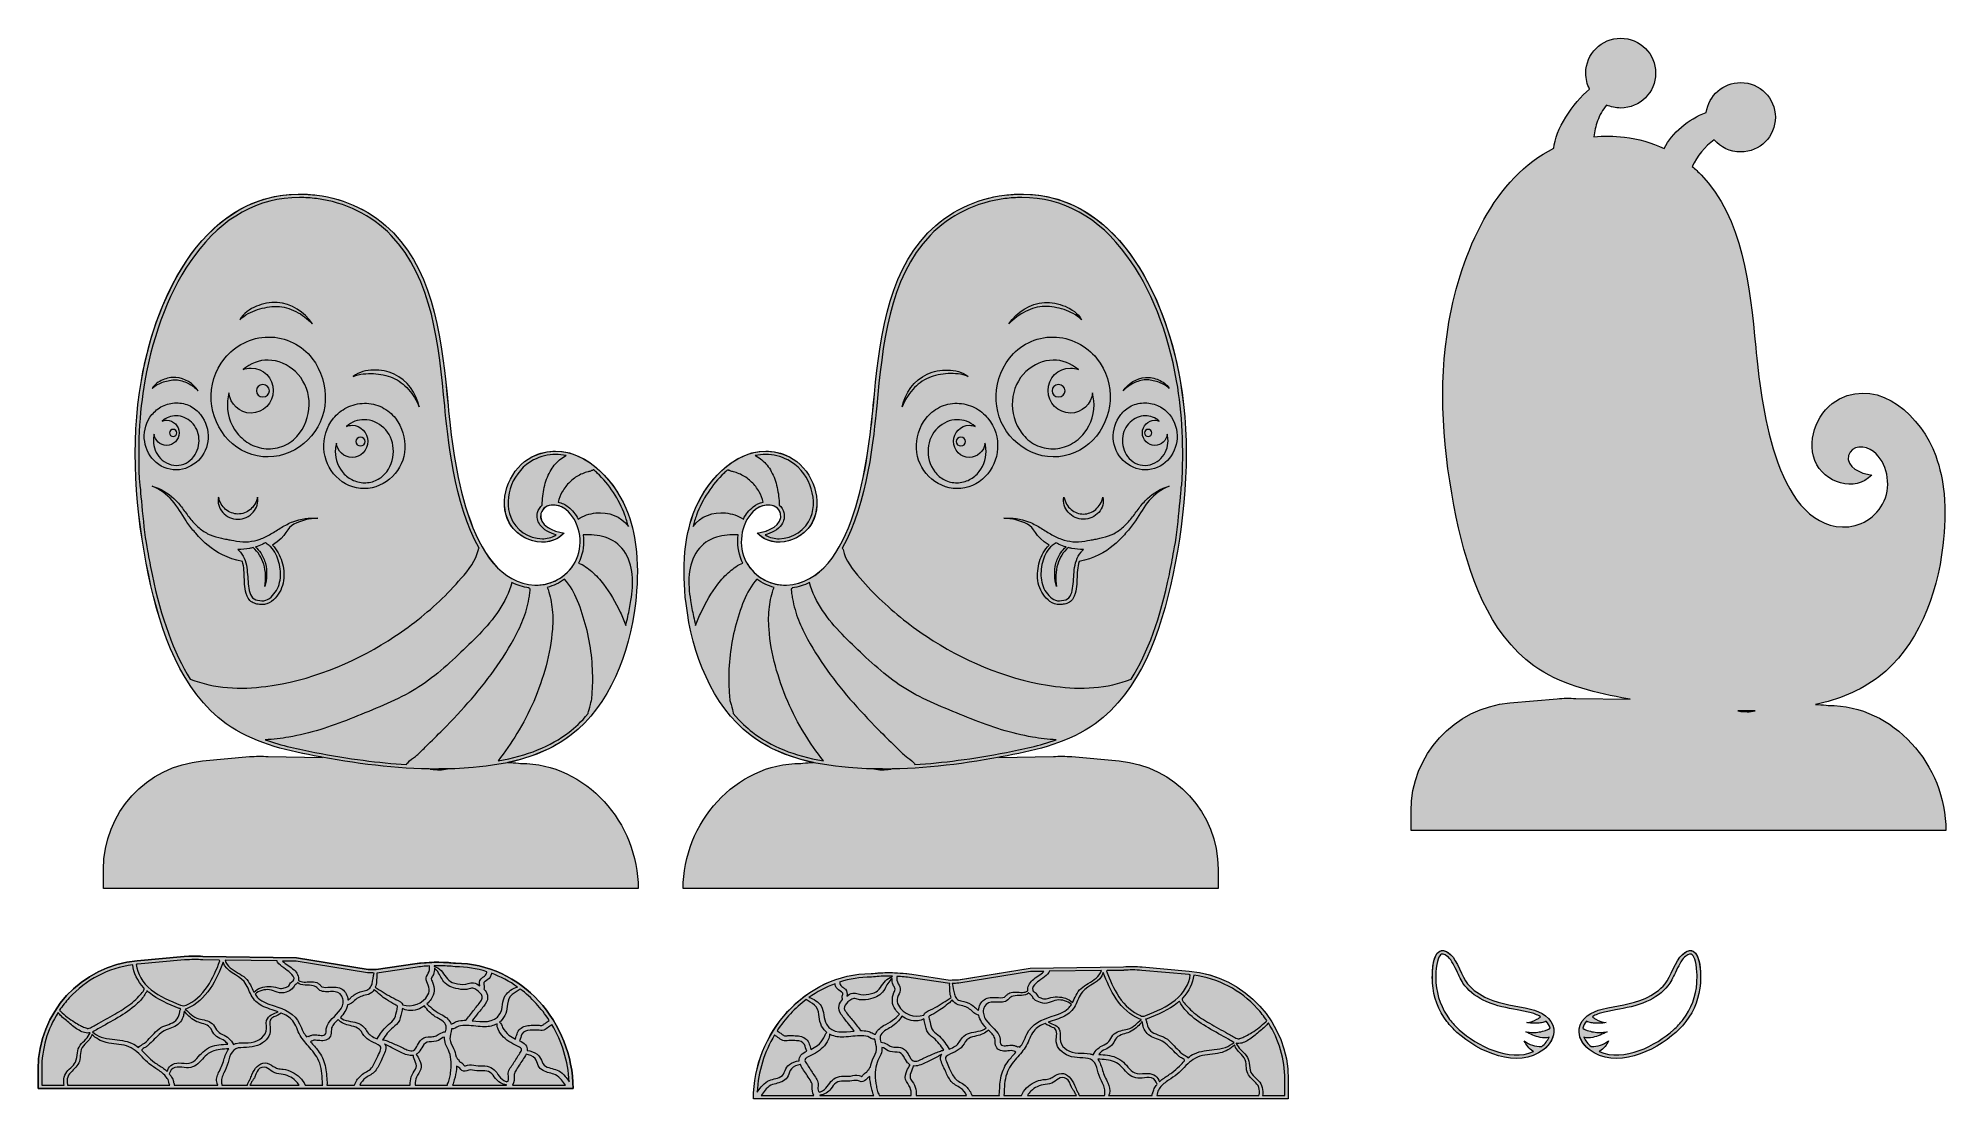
# Model space of a CAD drawing. Header units: millimetres. Extents: x 29 to 222, y -125 to -17.
import ezdxf

# ---------------------------------------------------------------- set-up
doc = ezdxf.new("R2010")
doc.units = ezdxf.units.MM
doc.header["$MEASUREMENT"] = 0
for name, color, linetype in [('e_0', 7, 'Continuous'), ('engraving', 7, 'Continuous'), ('Layer 1', 7, 'Continuous'), ('Layer 3', 7, 'Continuous'), ('Layer 4', 7, 'Continuous')]:
    doc.layers.add(name, color=color, linetype=linetype)

# ---------------------------------------------------------------- blocks, each defined once
blk = doc.blocks.new('block 2')
at = {"layer": 'Layer 1'}
h = blk.add_hatch(color=1, dxfattribs=at)
h.dxf.hatch_style = 2
edge = h.paths.add_edge_path()
edge.add_spline(control_points=[(77.77, -90.87), (77.77, -90.87), (77.56, -90.85), (77.56, -90.85), (77.2, -90.82), (76.84, -90.8), (76.47, -90.78), (78.77, -90.29), (80.99, -89.45), (82.88, -87.99), (86.77, -84.99), (88.76, -79.79), (89.38, -74.68), (89.59, -72.96), (89.66, -71.19), (89.49, -69.46), (89.36, -68.14), (89.1, -66.85), (88.65, -65.62), (87.2, -61.63), (83.07, -57.73), (78.91, -59.85), (76.81, -60.91), (75.53, -63.79), (76.42, -66.09), (77.32, -68.4), (80.53, -69.33), (82.17, -67.55), (81.04, -67.42), (79.54, -66.75), (79.82, -65.57), (80.08, -64.51), (81.55, -64.52), (82.36, -65.18), (83.74, -66.29), (84.17, -68.51), (83.43, -70.19), (82.69, -71.86), (80.93, -72.9), (79.21, -72.82), (72.32, -72.49), (70.93, -60.01), (70.43, -54.66), (69.83, -48.4), (69.12, -41.54), (64.91, -37.18), (62.82, -35.01), (60.02, -33.71), (57.15, -33.35), (46.67, -32.04), (41.05, -42.47), (39.38, -52.1), (38.24, -58.61), (38.77, -65.36), (40.11, -71.83), (41.31, -77.58), (43.42, -83.6), (47.98, -86.86), (50.61, -88.75), (53.77, -89.51), (56.87, -90.1), (57.15, -90.16), (57.43, -90.21), (57.71, -90.26), (57.71, -90.26), (52.2, -90.18), (52.2, -90.18), (51.58, -90.13), (50.95, -90.14), (50.32, -90.19), (50.32, -90.19), (45.56, -90.62), (45.56, -90.62), (39.88, -91.13), (35.54, -95.88), (35.54, -101.58), (35.54, -101.58), (35.54, -103.55), (35.54, -103.55), (35.54, -103.55), (89.67, -103.55), (89.67, -103.55), (89.67, -103.55), (89.67, -103.55), (89.67, -103.55), (89.67, -96.91), (84.41, -90.87), (77.77, -90.87)], knot_values=[0, 0, 0, 0, 1, 1, 1, 2, 2, 2, 3, 3, 3, 4, 4, 4, 5, 5, 5, 6, 6, 6, 7, 7, 7, 8, 8, 8, 9, 9, 9, 10, 10, 10, 11, 11, 11, 12, 12, 12, 13, 13, 13, 14, 14, 14, 15, 15, 15, 16, 16, 16, 17, 17, 17, 18, 18, 18, 19, 19, 19, 20, 20, 20, 21, 21, 21, 22, 22, 22, 23, 23, 23, 24, 24, 24, 25, 25, 25, 26, 26, 26, 27, 27, 27, 28, 28, 28, 29, 29, 29, 29], degree=3, periodic=1)
edge = h.paths.add_edge_path()
edge.add_spline(control_points=[(68.93, -91.49), (68.93, -91.49), (68.62, -91.44), (68.62, -91.44), (69.2, -91.44), (69.79, -91.44), (70.37, -91.43), (70.37, -91.43), (69.76, -91.52), (69.76, -91.52), (69.48, -91.52), (69.21, -91.51), (68.93, -91.49)], knot_values=[0, 0, 0, 0, 1, 1, 1, 2, 2, 2, 3, 3, 3, 4, 4, 4, 4], degree=3, periodic=1)
at = {"layer": 'Layer 1', "lineweight": 0}
for points, knots in [([(77.77, -90.87), (77.77, -90.87), (77.56, -90.85), (77.56, -90.85), (77.2, -90.82), (76.84, -90.8), (76.47, -90.78), (78.77, -90.29), (80.99, -89.45), (82.88, -87.99), (86.77, -84.99), (88.76, -79.79), (89.38, -74.68), (89.59, -72.96), (89.66, -71.19), (89.49, -69.46), (89.36, -68.14), (89.1, -66.85), (88.65, -65.62), (87.2, -61.63), (83.07, -57.73), (78.91, -59.85), (76.81, -60.91), (75.53, -63.79), (76.42, -66.09), (77.32, -68.4), (80.53, -69.33), (82.17, -67.55), (81.04, -67.42), (79.54, -66.75), (79.82, -65.57), (80.08, -64.51), (81.55, -64.52), (82.36, -65.18), (83.74, -66.29), (84.17, -68.51), (83.43, -70.19), (82.69, -71.86), (80.93, -72.9), (79.21, -72.82), (72.32, -72.49), (70.93, -60.01), (70.43, -54.66), (69.83, -48.4), (69.12, -41.54), (64.91, -37.18), (62.82, -35.01), (60.02, -33.71), (57.15, -33.35), (46.67, -32.04), (41.05, -42.47), (39.38, -52.1), (38.24, -58.61), (38.77, -65.36), (40.11, -71.83), (41.31, -77.58), (43.42, -83.6), (47.98, -86.86), (50.61, -88.75), (53.77, -89.51), (56.87, -90.1), (57.15, -90.16), (57.43, -90.21), (57.71, -90.26), (57.71, -90.26), (52.2, -90.18), (52.2, -90.18), (51.58, -90.13), (50.95, -90.14), (50.32, -90.19), (50.32, -90.19), (45.56, -90.62), (45.56, -90.62), (39.88, -91.13), (35.54, -95.88), (35.54, -101.58), (35.54, -101.58), (35.54, -103.55), (35.54, -103.55), (35.54, -103.55), (89.67, -103.55), (89.67, -103.55), (89.67, -103.55), (89.67, -103.55), (89.67, -103.55), (89.67, -96.91), (84.41, -90.87), (77.77, -90.87)], [0, 0, 0, 0, 1, 1, 1, 2, 2, 2, 3, 3, 3, 4, 4, 4, 5, 5, 5, 6, 6, 6, 7, 7, 7, 8, 8, 8, 9, 9, 9, 10, 10, 10, 11, 11, 11, 12, 12, 12, 13, 13, 13, 14, 14, 14, 15, 15, 15, 16, 16, 16, 17, 17, 17, 18, 18, 18, 19, 19, 19, 20, 20, 20, 21, 21, 21, 22, 22, 22, 23, 23, 23, 24, 24, 24, 25, 25, 25, 26, 26, 26, 27, 27, 27, 28, 28, 28, 29, 29, 29, 29]), ([(68.93, -91.49), (68.93, -91.49), (68.62, -91.44), (68.62, -91.44), (69.2, -91.44), (69.79, -91.44), (70.37, -91.43), (70.37, -91.43), (69.76, -91.52), (69.76, -91.52), (69.48, -91.52), (69.21, -91.51), (68.93, -91.49)], [0, 0, 0, 0, 1, 1, 1, 2, 2, 2, 3, 3, 3, 4, 4, 4, 4])]:
    blk.add_open_spline(points, degree=3, knots=knots, dxfattribs=at)
blk = doc.blocks.new('block 3')
at = {"layer": 'Layer 1'}
h = blk.add_hatch(color=1, dxfattribs=at)
h.dxf.hatch_style = 2
edge = h.paths.add_edge_path()
edge.add_spline(control_points=[(94.22, -103.55), (94.22, -103.55), (94.22, -103.55), (94.22, -103.55), (94.22, -103.55), (148.36, -103.55), (148.36, -103.55), (148.36, -103.55), (148.36, -101.58), (148.36, -101.58), (148.36, -95.88), (144.01, -91.13), (138.34, -90.62), (138.34, -90.62), (133.57, -90.19), (133.57, -90.19), (132.94, -90.14), (132.31, -90.13), (131.69, -90.18), (131.69, -90.18), (126.18, -90.26), (126.18, -90.26), (126.46, -90.21), (126.74, -90.16), (127.02, -90.1), (130.12, -89.51), (133.29, -88.75), (135.91, -86.86), (140.47, -83.6), (142.58, -77.58), (143.78, -71.83), (145.12, -65.36), (145.65, -58.61), (144.52, -52.1), (142.84, -42.47), (137.22, -32.04), (126.75, -33.35), (123.87, -33.71), (121.07, -35.01), (118.98, -37.18), (114.77, -41.54), (114.06, -48.4), (113.47, -54.66), (112.96, -60.01), (111.57, -72.49), (104.69, -72.82), (102.96, -72.9), (101.2, -71.86), (100.46, -70.19), (99.73, -68.51), (100.15, -66.29), (101.53, -65.18), (102.34, -64.52), (103.82, -64.51), (104.07, -65.57), (104.35, -66.75), (102.85, -67.42), (101.73, -67.55), (103.36, -69.33), (106.57, -68.4), (107.47, -66.09), (108.36, -63.79), (107.08, -60.91), (104.98, -59.85), (100.82, -57.73), (96.69, -61.63), (95.24, -65.62), (94.8, -66.85), (94.53, -68.14), (94.4, -69.46), (94.23, -71.19), (94.3, -72.96), (94.51, -74.68), (95.13, -79.79), (97.12, -84.99), (101.01, -87.99), (102.91, -89.45), (105.12, -90.29), (107.42, -90.78), (107.06, -90.8), (106.69, -90.82), (106.33, -90.85), (106.33, -90.85), (106.13, -90.87), (106.13, -90.87), (99.48, -90.87), (94.22, -96.91), (94.22, -103.55)], knot_values=[0, 0, 0, 0, 1, 1, 1, 2, 2, 2, 3, 3, 3, 4, 4, 4, 5, 5, 5, 6, 6, 6, 7, 7, 7, 8, 8, 8, 9, 9, 9, 10, 10, 10, 11, 11, 11, 12, 12, 12, 13, 13, 13, 14, 14, 14, 15, 15, 15, 16, 16, 16, 17, 17, 17, 18, 18, 18, 19, 19, 19, 20, 20, 20, 21, 21, 21, 22, 22, 22, 23, 23, 23, 24, 24, 24, 25, 25, 25, 26, 26, 26, 27, 27, 27, 28, 28, 28, 29, 29, 29, 29], degree=3, periodic=1)
edge = h.paths.add_edge_path()
edge.add_spline(control_points=[(114.13, -91.52), (114.13, -91.52), (113.52, -91.43), (113.52, -91.43), (114.1, -91.44), (114.69, -91.44), (115.27, -91.44), (115.27, -91.44), (114.96, -91.49), (114.96, -91.49), (114.69, -91.51), (114.41, -91.52), (114.13, -91.52)], knot_values=[0, 0, 0, 0, 1, 1, 1, 2, 2, 2, 3, 3, 3, 4, 4, 4, 4], degree=3, periodic=1)
at = {"layer": 'Layer 1', "lineweight": 0}
for points, knots in [([(94.22, -103.55), (94.22, -103.55), (94.22, -103.55), (94.22, -103.55), (94.22, -103.55), (148.36, -103.55), (148.36, -103.55), (148.36, -103.55), (148.36, -101.58), (148.36, -101.58), (148.36, -95.88), (144.01, -91.13), (138.34, -90.62), (138.34, -90.62), (133.57, -90.19), (133.57, -90.19), (132.94, -90.14), (132.31, -90.13), (131.69, -90.18), (131.69, -90.18), (126.18, -90.26), (126.18, -90.26), (126.46, -90.21), (126.74, -90.16), (127.02, -90.1), (130.12, -89.51), (133.29, -88.75), (135.91, -86.86), (140.47, -83.6), (142.58, -77.58), (143.78, -71.83), (145.12, -65.36), (145.65, -58.61), (144.52, -52.1), (142.84, -42.47), (137.22, -32.04), (126.75, -33.35), (123.87, -33.71), (121.07, -35.01), (118.98, -37.18), (114.77, -41.54), (114.06, -48.4), (113.47, -54.66), (112.96, -60.01), (111.57, -72.49), (104.69, -72.82), (102.96, -72.9), (101.2, -71.86), (100.46, -70.19), (99.73, -68.51), (100.15, -66.29), (101.53, -65.18), (102.34, -64.52), (103.82, -64.51), (104.07, -65.57), (104.35, -66.75), (102.85, -67.42), (101.73, -67.55), (103.36, -69.33), (106.57, -68.4), (107.47, -66.09), (108.36, -63.79), (107.08, -60.91), (104.98, -59.85), (100.82, -57.73), (96.69, -61.63), (95.24, -65.62), (94.8, -66.85), (94.53, -68.14), (94.4, -69.46), (94.23, -71.19), (94.3, -72.96), (94.51, -74.68), (95.13, -79.79), (97.12, -84.99), (101.01, -87.99), (102.91, -89.45), (105.12, -90.29), (107.42, -90.78), (107.06, -90.8), (106.69, -90.82), (106.33, -90.85), (106.33, -90.85), (106.13, -90.87), (106.13, -90.87), (99.48, -90.87), (94.22, -96.91), (94.22, -103.55)], [0, 0, 0, 0, 1, 1, 1, 2, 2, 2, 3, 3, 3, 4, 4, 4, 5, 5, 5, 6, 6, 6, 7, 7, 7, 8, 8, 8, 9, 9, 9, 10, 10, 10, 11, 11, 11, 12, 12, 12, 13, 13, 13, 14, 14, 14, 15, 15, 15, 16, 16, 16, 17, 17, 17, 18, 18, 18, 19, 19, 19, 20, 20, 20, 21, 21, 21, 22, 22, 22, 23, 23, 23, 24, 24, 24, 25, 25, 25, 26, 26, 26, 27, 27, 27, 28, 28, 28, 29, 29, 29, 29]), ([(114.13, -91.52), (114.13, -91.52), (113.52, -91.43), (113.52, -91.43), (114.1, -91.44), (114.69, -91.44), (115.27, -91.44), (115.27, -91.44), (114.96, -91.49), (114.96, -91.49), (114.69, -91.51), (114.41, -91.52), (114.13, -91.52)], [0, 0, 0, 0, 1, 1, 1, 2, 2, 2, 3, 3, 3, 4, 4, 4, 4])]:
    blk.add_open_spline(points, degree=3, knots=knots, dxfattribs=at)
blk = doc.blocks.new('block 5')
at = {"layer": 'engraving'}
h = blk.add_hatch(color=1, dxfattribs=at)
h.dxf.hatch_style = 2
edge = h.paths.add_edge_path()
edge.add_spline(control_points=[(56.65, -49.85), (56.15, -49.21), (55.5, -48.67), (54.73, -48.29), (53.97, -47.9), (53.1, -47.7), (52.23, -47.71), (51.36, -47.72), (50.49, -47.94), (49.74, -48.32), (48.98, -48.7), (48.33, -49.24), (47.82, -49.86), (46.81, -51.11), (46.37, -52.68), (46.46, -54.16), (46.56, -55.65), (47.17, -57.08), (48.21, -58.15), (49.23, -59.22), (50.72, -59.89), (52.23, -59.85), (53.73, -59.84), (55.18, -59.18), (56.23, -58.13), (57.28, -57.1), (57.93, -55.65), (57.99, -54.16), (58.06, -52.68), (57.64, -51.12), (56.65, -49.85)], knot_values=[0, 0, 0, 0, 1, 1, 1, 2, 2, 2, 3, 3, 3, 4, 4, 4, 5, 5, 5, 6, 6, 6, 7, 7, 7, 8, 8, 8, 9, 9, 9, 10, 10, 10, 10], degree=3, periodic=1)
edge = h.paths.add_edge_path()
edge.add_spline(control_points=[(55.39, -57.45), (55.03, -57.93), (54.56, -58.34), (54.01, -58.62), (53.47, -58.9), (52.85, -59.04), (52.23, -59.03), (51.61, -59.02), (51, -58.86), (50.46, -58.58), (49.91, -58.31), (49.45, -57.9), (49.08, -57.44), (48.33, -56.5), (48.01, -55.3), (48.11, -54.16), (48.13, -53.89), (48.18, -53.62), (48.24, -53.36), (48.36, -54.51), (49.31, -55.41), (50.48, -55.41), (51.72, -55.41), (52.73, -54.39), (52.73, -53.13), (52.73, -51.88), (51.72, -50.85), (50.48, -50.85), (50.2, -50.85), (49.93, -50.91), (49.67, -51.01), (50.4, -50.37), (51.32, -50.03), (52.23, -50.05), (53.22, -50.07), (54.19, -50.48), (54.98, -51.21), (55.76, -51.94), (56.28, -53.02), (56.35, -54.16), (56.41, -55.3), (56.12, -56.49), (55.39, -57.45)], knot_values=[0, 0, 0, 0, 1, 1, 1, 2, 2, 2, 3, 3, 3, 4, 4, 4, 5, 5, 5, 6, 6, 6, 7, 7, 7, 8, 8, 8, 9, 9, 9, 10, 10, 10, 11, 11, 11, 12, 12, 12, 13, 13, 13, 14, 14, 14, 14], degree=3, periodic=1)
edge = h.paths.add_edge_path()
edge.add_spline(control_points=[(51.02, -53.15), (51.02, -52.8), (51.31, -52.52), (51.68, -52.52), (52.04, -52.52), (52.34, -52.8), (52.34, -53.15), (52.34, -53.5), (52.04, -53.78), (51.68, -53.78), (51.31, -53.78), (51.02, -53.5), (51.02, -53.15)], knot_values=[0, 0, 0, 0, 1, 1, 1, 2, 2, 2, 3, 3, 3, 4, 4, 4, 4], degree=3, periodic=1)
at = {"layer": 'engraving', "lineweight": 0}
for points, knots in [([(56.65, -49.85), (56.15, -49.21), (55.5, -48.67), (54.73, -48.29), (53.97, -47.9), (53.1, -47.7), (52.23, -47.71), (51.36, -47.72), (50.49, -47.94), (49.74, -48.32), (48.98, -48.7), (48.33, -49.24), (47.82, -49.86), (46.81, -51.11), (46.37, -52.68), (46.46, -54.16), (46.56, -55.65), (47.17, -57.08), (48.21, -58.15), (49.23, -59.22), (50.72, -59.89), (52.23, -59.85), (53.73, -59.84), (55.18, -59.18), (56.23, -58.13), (57.28, -57.1), (57.93, -55.65), (57.99, -54.16), (58.06, -52.68), (57.64, -51.12), (56.65, -49.85)], [0, 0, 0, 0, 1, 1, 1, 2, 2, 2, 3, 3, 3, 4, 4, 4, 5, 5, 5, 6, 6, 6, 7, 7, 7, 8, 8, 8, 9, 9, 9, 10, 10, 10, 10]), ([(55.39, -57.45), (55.03, -57.93), (54.56, -58.34), (54.01, -58.62), (53.47, -58.9), (52.85, -59.04), (52.23, -59.03), (51.61, -59.02), (51, -58.86), (50.46, -58.58), (49.91, -58.31), (49.45, -57.9), (49.08, -57.44), (48.33, -56.5), (48.01, -55.3), (48.11, -54.16), (48.13, -53.89), (48.18, -53.62), (48.24, -53.36), (48.36, -54.51), (49.31, -55.41), (50.48, -55.41), (51.72, -55.41), (52.73, -54.39), (52.73, -53.13), (52.73, -51.88), (51.72, -50.85), (50.48, -50.85), (50.2, -50.85), (49.93, -50.91), (49.67, -51.01), (50.4, -50.37), (51.32, -50.03), (52.23, -50.05), (53.22, -50.07), (54.19, -50.48), (54.98, -51.21), (55.76, -51.94), (56.28, -53.02), (56.35, -54.16), (56.41, -55.3), (56.12, -56.49), (55.39, -57.45)], [0, 0, 0, 0, 1, 1, 1, 2, 2, 2, 3, 3, 3, 4, 4, 4, 5, 5, 5, 6, 6, 6, 7, 7, 7, 8, 8, 8, 9, 9, 9, 10, 10, 10, 11, 11, 11, 12, 12, 12, 13, 13, 13, 14, 14, 14, 14]), ([(51.02, -53.15), (51.02, -52.8), (51.31, -52.52), (51.68, -52.52), (52.04, -52.52), (52.34, -52.8), (52.34, -53.15), (52.34, -53.5), (52.04, -53.78), (51.68, -53.78), (51.31, -53.78), (51.02, -53.5), (51.02, -53.15)], [0, 0, 0, 0, 1, 1, 1, 2, 2, 2, 3, 3, 3, 4, 4, 4, 4])]:
    blk.add_open_spline(points, degree=3, knots=knots, dxfattribs=at)
blk = doc.blocks.new('block 6')
at = {"layer": 'engraving'}
h = blk.add_hatch(color=1, dxfattribs=at)
h.dxf.hatch_style = 2
edge = h.paths.add_edge_path()
edge.add_spline(control_points=[(65.1, -55.93), (64.74, -55.49), (64.28, -55.1), (63.74, -54.82), (63.19, -54.55), (62.57, -54.41), (61.95, -54.42), (61.33, -54.42), (60.72, -54.58), (60.18, -54.85), (59.64, -55.12), (59.18, -55.5), (58.82, -55.94), (58.09, -56.83), (57.78, -57.95), (57.85, -59.01), (57.92, -60.06), (58.36, -61.09), (59.1, -61.84), (59.82, -62.6), (60.88, -63.08), (61.95, -63.06), (63.02, -63.05), (64.06, -62.57), (64.8, -61.83), (65.55, -61.09), (66.01, -60.07), (66.06, -59.01), (66.1, -57.95), (65.81, -56.84), (65.1, -55.93)], knot_values=[0, 0, 0, 0, 1, 1, 1, 2, 2, 2, 3, 3, 3, 4, 4, 4, 5, 5, 5, 6, 6, 6, 7, 7, 7, 8, 8, 8, 9, 9, 9, 10, 10, 10, 10], degree=3, periodic=1)
edge = h.paths.add_edge_path()
edge.add_spline(control_points=[(64.21, -61.35), (63.95, -61.69), (63.61, -61.98), (63.22, -62.18), (62.83, -62.37), (62.39, -62.47), (61.95, -62.47), (61.51, -62.46), (61.08, -62.35), (60.69, -62.15), (60.31, -61.95), (59.98, -61.67), (59.71, -61.34), (59.18, -60.67), (58.95, -59.81), (59.02, -59.01), (59.04, -58.81), (59.07, -58.62), (59.12, -58.44), (59.2, -59.26), (59.88, -59.9), (60.71, -59.9), (61.59, -59.9), (62.31, -59.17), (62.31, -58.27), (62.31, -57.38), (61.59, -56.65), (60.71, -56.65), (60.51, -56.65), (60.31, -56.69), (60.14, -56.76), (60.65, -56.31), (61.31, -56.06), (61.95, -56.08), (62.66, -56.09), (63.35, -56.38), (63.91, -56.91), (64.47, -57.43), (64.84, -58.19), (64.88, -59.01), (64.93, -59.81), (64.72, -60.66), (64.21, -61.35)], knot_values=[0, 0, 0, 0, 1, 1, 1, 2, 2, 2, 3, 3, 3, 4, 4, 4, 5, 5, 5, 6, 6, 6, 7, 7, 7, 8, 8, 8, 9, 9, 9, 10, 10, 10, 11, 11, 11, 12, 12, 12, 13, 13, 13, 14, 14, 14, 14], degree=3, periodic=1)
edge = h.paths.add_edge_path()
edge.add_spline(control_points=[(61.09, -58.29), (61.09, -58.04), (61.3, -57.84), (61.56, -57.84), (61.82, -57.84), (62.03, -58.04), (62.03, -58.29), (62.03, -58.54), (61.82, -58.74), (61.56, -58.74), (61.3, -58.74), (61.09, -58.54), (61.09, -58.29)], knot_values=[0, 0, 0, 0, 1, 1, 1, 2, 2, 2, 3, 3, 3, 4, 4, 4, 4], degree=3, periodic=1)
at = {"layer": 'engraving', "lineweight": 0}
for points, knots in [([(65.1, -55.93), (64.74, -55.49), (64.28, -55.1), (63.74, -54.82), (63.19, -54.55), (62.57, -54.41), (61.95, -54.42), (61.33, -54.42), (60.72, -54.58), (60.18, -54.85), (59.64, -55.12), (59.18, -55.5), (58.82, -55.94), (58.09, -56.83), (57.78, -57.95), (57.85, -59.01), (57.92, -60.06), (58.36, -61.09), (59.1, -61.84), (59.82, -62.6), (60.88, -63.08), (61.95, -63.06), (63.02, -63.05), (64.06, -62.57), (64.8, -61.83), (65.55, -61.09), (66.01, -60.07), (66.06, -59.01), (66.1, -57.95), (65.81, -56.84), (65.1, -55.93)], [0, 0, 0, 0, 1, 1, 1, 2, 2, 2, 3, 3, 3, 4, 4, 4, 5, 5, 5, 6, 6, 6, 7, 7, 7, 8, 8, 8, 9, 9, 9, 10, 10, 10, 10]), ([(64.21, -61.35), (63.95, -61.69), (63.61, -61.98), (63.22, -62.18), (62.83, -62.37), (62.39, -62.47), (61.95, -62.47), (61.51, -62.46), (61.08, -62.35), (60.69, -62.15), (60.31, -61.95), (59.98, -61.67), (59.71, -61.34), (59.18, -60.67), (58.95, -59.81), (59.02, -59.01), (59.04, -58.81), (59.07, -58.62), (59.12, -58.44), (59.2, -59.26), (59.88, -59.9), (60.71, -59.9), (61.59, -59.9), (62.31, -59.17), (62.31, -58.27), (62.31, -57.38), (61.59, -56.65), (60.71, -56.65), (60.51, -56.65), (60.31, -56.69), (60.14, -56.76), (60.65, -56.31), (61.31, -56.06), (61.95, -56.08), (62.66, -56.09), (63.35, -56.38), (63.91, -56.91), (64.47, -57.43), (64.84, -58.19), (64.88, -59.01), (64.93, -59.81), (64.72, -60.66), (64.21, -61.35)], [0, 0, 0, 0, 1, 1, 1, 2, 2, 2, 3, 3, 3, 4, 4, 4, 5, 5, 5, 6, 6, 6, 7, 7, 7, 8, 8, 8, 9, 9, 9, 10, 10, 10, 11, 11, 11, 12, 12, 12, 13, 13, 13, 14, 14, 14, 14]), ([(61.09, -58.29), (61.09, -58.04), (61.3, -57.84), (61.56, -57.84), (61.82, -57.84), (62.03, -58.04), (62.03, -58.29), (62.03, -58.54), (61.82, -58.74), (61.56, -58.74), (61.3, -58.74), (61.09, -58.54), (61.09, -58.29)], [0, 0, 0, 0, 1, 1, 1, 2, 2, 2, 3, 3, 3, 4, 4, 4, 4])]:
    blk.add_open_spline(points, degree=3, knots=knots, dxfattribs=at)
blk = doc.blocks.new('block 7')
at = {"layer": 'engraving'}
h = blk.add_hatch(color=1, dxfattribs=at)
h.dxf.hatch_style = 2
edge = h.paths.add_edge_path()
edge.add_spline(control_points=[(45.38, -55.57), (45.1, -55.21), (44.74, -54.91), (44.31, -54.69), (43.88, -54.48), (43.39, -54.37), (42.91, -54.37), (42.42, -54.38), (41.94, -54.5), (41.52, -54.71), (41.09, -54.92), (40.73, -55.23), (40.45, -55.57), (39.88, -56.27), (39.63, -57.15), (39.68, -57.98), (39.74, -58.81), (40.08, -59.61), (40.66, -60.21), (41.23, -60.81), (42.07, -61.18), (42.91, -61.16), (43.75, -61.16), (44.56, -60.78), (45.15, -60.2), (45.74, -59.62), (46.1, -58.81), (46.13, -57.98), (46.17, -57.15), (45.94, -56.28), (45.38, -55.57)], knot_values=[0, 0, 0, 0, 1, 1, 1, 2, 2, 2, 3, 3, 3, 4, 4, 4, 5, 5, 5, 6, 6, 6, 7, 7, 7, 8, 8, 8, 9, 9, 9, 10, 10, 10, 10], degree=3, periodic=1)
edge = h.paths.add_edge_path()
edge.add_spline(control_points=[(44.68, -59.82), (44.48, -60.09), (44.22, -60.32), (43.91, -60.47), (43.6, -60.63), (43.26, -60.71), (42.91, -60.7), (42.56, -60.7), (42.22, -60.61), (41.92, -60.45), (41.62, -60.3), (41.36, -60.07), (41.15, -59.81), (40.73, -59.29), (40.55, -58.62), (40.6, -57.98), (40.62, -57.83), (40.64, -57.68), (40.68, -57.53), (40.74, -58.18), (41.28, -58.68), (41.93, -58.68), (42.63, -58.68), (43.19, -58.11), (43.19, -57.41), (43.19, -56.7), (42.63, -56.13), (41.93, -56.13), (41.77, -56.13), (41.62, -56.16), (41.48, -56.22), (41.89, -55.86), (42.4, -55.67), (42.91, -55.68), (43.47, -55.69), (44.01, -55.92), (44.45, -56.33), (44.89, -56.74), (45.18, -57.34), (45.21, -57.98), (45.25, -58.61), (45.09, -59.28), (44.68, -59.82)], knot_values=[0, 0, 0, 0, 1, 1, 1, 2, 2, 2, 3, 3, 3, 4, 4, 4, 5, 5, 5, 6, 6, 6, 7, 7, 7, 8, 8, 8, 9, 9, 9, 10, 10, 10, 11, 11, 11, 12, 12, 12, 13, 13, 13, 14, 14, 14, 14], degree=3, periodic=1)
edge = h.paths.add_edge_path()
edge.add_spline(control_points=[(42.23, -57.41), (42.23, -57.22), (42.4, -57.06), (42.6, -57.06), (42.81, -57.06), (42.97, -57.22), (42.97, -57.41), (42.97, -57.61), (42.81, -57.77), (42.6, -57.77), (42.4, -57.77), (42.23, -57.61), (42.23, -57.41)], knot_values=[0, 0, 0, 0, 1, 1, 1, 2, 2, 2, 3, 3, 3, 4, 4, 4, 4], degree=3, periodic=1)
at = {"layer": 'engraving', "lineweight": 0}
for points, knots in [([(45.38, -55.57), (45.1, -55.21), (44.74, -54.91), (44.31, -54.69), (43.88, -54.48), (43.39, -54.37), (42.91, -54.37), (42.42, -54.38), (41.94, -54.5), (41.52, -54.71), (41.09, -54.92), (40.73, -55.23), (40.45, -55.57), (39.88, -56.27), (39.63, -57.15), (39.68, -57.98), (39.74, -58.81), (40.08, -59.61), (40.66, -60.21), (41.23, -60.81), (42.07, -61.18), (42.91, -61.16), (43.75, -61.16), (44.56, -60.78), (45.15, -60.2), (45.74, -59.62), (46.1, -58.81), (46.13, -57.98), (46.17, -57.15), (45.94, -56.28), (45.38, -55.57)], [0, 0, 0, 0, 1, 1, 1, 2, 2, 2, 3, 3, 3, 4, 4, 4, 5, 5, 5, 6, 6, 6, 7, 7, 7, 8, 8, 8, 9, 9, 9, 10, 10, 10, 10]), ([(44.68, -59.82), (44.48, -60.09), (44.22, -60.32), (43.91, -60.47), (43.6, -60.63), (43.26, -60.71), (42.91, -60.7), (42.56, -60.7), (42.22, -60.61), (41.92, -60.45), (41.62, -60.3), (41.36, -60.07), (41.15, -59.81), (40.73, -59.29), (40.55, -58.62), (40.6, -57.98), (40.62, -57.83), (40.64, -57.68), (40.68, -57.53), (40.74, -58.18), (41.28, -58.68), (41.93, -58.68), (42.63, -58.68), (43.19, -58.11), (43.19, -57.41), (43.19, -56.7), (42.63, -56.13), (41.93, -56.13), (41.77, -56.13), (41.62, -56.16), (41.48, -56.22), (41.89, -55.86), (42.4, -55.67), (42.91, -55.68), (43.47, -55.69), (44.01, -55.92), (44.45, -56.33), (44.89, -56.74), (45.18, -57.34), (45.21, -57.98), (45.25, -58.61), (45.09, -59.28), (44.68, -59.82)], [0, 0, 0, 0, 1, 1, 1, 2, 2, 2, 3, 3, 3, 4, 4, 4, 5, 5, 5, 6, 6, 6, 7, 7, 7, 8, 8, 8, 9, 9, 9, 10, 10, 10, 11, 11, 11, 12, 12, 12, 13, 13, 13, 14, 14, 14, 14]), ([(42.23, -57.41), (42.23, -57.22), (42.4, -57.06), (42.6, -57.06), (42.81, -57.06), (42.97, -57.22), (42.97, -57.41), (42.97, -57.61), (42.81, -57.77), (42.6, -57.77), (42.4, -57.77), (42.23, -57.61), (42.23, -57.41)], [0, 0, 0, 0, 1, 1, 1, 2, 2, 2, 3, 3, 3, 4, 4, 4, 4])]:
    blk.add_open_spline(points, degree=3, knots=knots, dxfattribs=at)
blk = doc.blocks.new('block 4')
at = {"layer": 'engraving'}
h = blk.add_hatch(color=1, dxfattribs=at)
h.dxf.hatch_style = 2
edge = h.paths.add_edge_path()
edge.add_spline(control_points=[(89.49, -69.46), (89.37, -68.14), (89.1, -66.85), (88.65, -65.62), (87.48, -62.41), (84.58, -59.25), (81.31, -59.25), (80.53, -59.25), (79.72, -59.43), (78.91, -59.85), (76.81, -60.91), (75.53, -63.79), (76.43, -66.09), (77, -67.57), (78.52, -68.48), (79.97, -68.48), (80.79, -68.48), (81.58, -68.19), (82.17, -67.55), (81.04, -67.42), (79.55, -66.75), (79.83, -65.57), (79.97, -64.98), (80.49, -64.72), (81.06, -64.72), (81.52, -64.72), (82.01, -64.89), (82.36, -65.18), (83.74, -66.29), (84.17, -68.51), (83.43, -70.19), (82.72, -71.8), (81.06, -72.82), (79.4, -72.82), (79.34, -72.82), (79.27, -72.82), (79.21, -72.82), (72.33, -72.49), (70.94, -60.01), (70.43, -54.66), (69.84, -48.4), (69.12, -41.54), (64.91, -37.18), (62.82, -35.01), (60.03, -33.71), (57.15, -33.35), (56.55, -33.28), (55.96, -33.24), (55.39, -33.24), (46.04, -33.24), (40.96, -43.03), (39.38, -52.1), (38.24, -58.61), (38.78, -65.36), (40.12, -71.83), (41.31, -77.58), (43.42, -83.6), (47.98, -86.86), (50.61, -88.75), (53.77, -89.51), (56.88, -90.1), (60.98, -90.89), (65.14, -91.44), (69.3, -91.44), (70.52, -91.44), (71.73, -91.4), (72.95, -91.29), (76.45, -91), (80.03, -90.19), (82.88, -87.99), (86.78, -84.99), (88.77, -79.79), (89.38, -74.68), (89.59, -72.96), (89.66, -71.19), (89.49, -69.46)], knot_values=[0, 0, 0, 0, 1, 1, 1, 2, 2, 2, 3, 3, 3, 4, 4, 4, 5, 5, 5, 6, 6, 6, 7, 7, 7, 8, 8, 8, 9, 9, 9, 10, 10, 10, 11, 11, 11, 12, 12, 12, 13, 13, 13, 14, 14, 14, 15, 15, 15, 16, 16, 16, 17, 17, 17, 18, 18, 18, 19, 19, 19, 20, 20, 20, 21, 21, 21, 22, 22, 22, 23, 23, 23, 24, 24, 24, 25, 25, 25, 25], degree=3, periodic=1)
edge = h.paths.add_edge_path()
edge.add_spline(control_points=[(80.75, -61.32), (80.47, -61.82), (80.28, -62.38), (80.16, -62.93), (80.04, -63.5), (79.95, -64.13), (79.96, -64.72), (79.96, -64.72), (79.96, -64.72), (79.96, -64.73), (79.73, -64.92), (79.56, -65.17), (79.48, -65.49), (79.38, -65.92), (79.46, -66.34), (79.72, -66.71), (80.08, -67.23), (80.74, -67.56), (81.38, -67.75), (80.89, -68.05), (80.37, -68.13), (79.97, -68.13), (78.57, -68.13), (77.25, -67.24), (76.76, -65.96), (75.96, -63.91), (77.04, -61.19), (79.07, -60.16), (79.8, -59.79), (80.55, -59.6), (81.31, -59.6), (81.68, -59.6), (82.03, -59.65), (82.37, -59.72), (82.35, -59.73), (82.33, -59.74), (82.32, -59.75), (82.09, -59.86), (81.89, -60), (81.7, -60.16), (81.31, -60.48), (81, -60.89), (80.75, -61.32)], knot_values=[0, 0, 0, 0, 1, 1, 1, 2, 2, 2, 3, 3, 3, 4, 4, 4, 5, 5, 5, 6, 6, 6, 7, 7, 7, 8, 8, 8, 9, 9, 9, 10, 10, 10, 11, 11, 11, 12, 12, 12, 13, 13, 13, 14, 14, 14, 14], degree=3, periodic=1)
edge = h.paths.add_edge_path()
edge.add_spline(control_points=[(83.58, -66.14), (83.33, -65.66), (83, -65.23), (82.59, -64.9), (82.3, -64.67), (81.94, -64.51), (81.56, -64.43), (81.67, -64.06), (81.79, -63.72), (81.98, -63.38), (82.19, -63.02), (82.45, -62.68), (82.74, -62.39), (83.03, -62.11), (83.37, -61.86), (83.73, -61.68), (83.92, -61.58), (84.11, -61.5), (84.31, -61.43), (84.4, -61.4), (84.5, -61.37), (84.59, -61.35), (84.7, -61.32), (84.83, -61.32), (84.92, -61.25), (84.93, -61.24), (84.94, -61.23), (84.94, -61.22), (84.95, -61.22), (84.96, -61.22), (84.97, -61.21), (84.99, -61.22), (85.01, -61.22), (85.03, -61.21), (85.03, -61.21), (85.03, -61.21), (85.04, -61.21), (85.07, -61.21), (85.09, -61.2), (85.11, -61.18), (85.12, -61.17), (85.13, -61.16), (85.14, -61.15), (85.28, -61.26), (85.41, -61.38), (85.53, -61.49), (86.73, -62.6), (87.74, -64.15), (88.32, -65.74), (88.45, -66.11), (88.57, -66.5), (88.67, -66.89), (87.94, -65.83), (86.64, -65.4), (85.39, -65.52), (84.75, -65.58), (84.12, -65.79), (83.58, -66.14)], knot_values=[0, 0, 0, 0, 1, 1, 1, 2, 2, 2, 3, 3, 3, 4, 4, 4, 5, 5, 5, 6, 6, 6, 7, 7, 7, 8, 8, 8, 9, 9, 9, 10, 10, 10, 11, 11, 11, 12, 12, 12, 13, 13, 13, 14, 14, 14, 15, 15, 15, 16, 16, 16, 17, 17, 17, 18, 18, 18, 19, 19, 19, 19], degree=3, periodic=1)
edge = h.paths.add_edge_path()
edge.add_spline(control_points=[(44.33, -82.34), (42.66, -79.67), (41.38, -76.16), (40.46, -71.75), (40.29, -70.94), (40.15, -70.15), (40.01, -69.36), (39.57, -67.33), (39.29, -62.8), (39.21, -62.72), (38.97, -58.98), (39.15, -55.48), (39.73, -52.16), (40.59, -47.21), (42.37, -42.71), (44.76, -39.48), (47.63, -35.57), (51.21, -33.59), (55.39, -33.59), (55.39, -33.59), (55.39, -33.59), (55.39, -33.59), (55.95, -33.59), (56.53, -33.63), (57.11, -33.7), (60.01, -34.06), (62.69, -35.38), (64.66, -37.42), (68.86, -41.77), (69.51, -48.63), (70.08, -54.69), (70.36, -57.65), (71.02, -64.61), (73.57, -69.09), (73.53, -69.12), (73.5, -69.16), (73.49, -69.22), (73.25, -70.35), (72.5, -71.27), (71.76, -72.13), (71.06, -72.94), (70.32, -73.72), (69.54, -74.45), (67.95, -75.95), (66.21, -77.29), (64.36, -78.45), (60.63, -80.79), (56.37, -82.52), (51.99, -83.08), (49.4, -83.42), (46.78, -83.3), (44.33, -82.34)], knot_values=[0, 0, 0, 0, 1, 1, 1, 2, 2, 2, 3, 3, 3, 4, 4, 4, 5, 5, 5, 6, 6, 6, 7, 7, 7, 8, 8, 8, 9, 9, 9, 10, 10, 10, 11, 11, 11, 12, 12, 12, 13, 13, 13, 14, 14, 14, 15, 15, 15, 16, 16, 16, 17, 17, 17, 17], degree=3, periodic=1)
edge = h.paths.add_edge_path()
edge.add_spline(control_points=[(69.89, -87.47), (69.33, -88.03), (68.77, -88.59), (68.2, -89.14), (67.92, -89.42), (67.64, -89.69), (67.35, -89.97), (67.21, -90.11), (66.21, -90.79), (66.22, -90.99), (63.41, -90.82), (60.4, -90.42), (56.94, -89.76), (55.34, -89.45), (53.6, -89.08), (51.92, -88.48), (52.72, -88.46), (53.53, -88.35), (54.31, -88.21), (55.37, -88.03), (56.42, -87.78), (57.45, -87.46), (59.52, -86.82), (61.52, -85.97), (63.51, -85.13), (64.51, -84.7), (65.51, -84.26), (66.47, -83.73), (67.39, -83.23), (68.25, -82.63), (69.07, -81.98), (69.9, -81.31), (70.69, -80.6), (71.46, -79.87), (72.18, -79.19), (72.9, -78.51), (73.59, -77.8), (75.03, -76.3), (76.32, -74.59), (76.89, -72.56), (77.43, -72.84), (78.01, -73.02), (78.63, -73.11), (78.63, -73.12), (78.63, -73.13), (78.63, -73.14), (78.64, -73.2), (78.69, -73.22), (78.73, -73.2), (78.73, -73.21), (78.73, -73.24), (78.73, -73.3), (78.73, -73.33), (78.72, -73.36), (78.72, -73.39), (78.71, -73.49), (78.7, -73.59), (78.69, -73.68), (78.67, -73.86), (78.64, -74.05), (78.61, -74.22), (78.54, -74.59), (78.46, -74.94), (78.36, -75.3), (78.15, -76.01), (77.88, -76.69), (77.56, -77.35), (76.94, -78.62), (76.2, -79.83), (75.4, -81), (73.79, -83.34), (71.88, -85.45), (69.89, -87.47)], knot_values=[0, 0, 0, 0, 1, 1, 1, 2, 2, 2, 3, 3, 3, 4, 4, 4, 5, 5, 5, 6, 6, 6, 7, 7, 7, 8, 8, 8, 9, 9, 9, 10, 10, 10, 11, 11, 11, 12, 12, 12, 13, 13, 13, 14, 14, 14, 15, 15, 15, 16, 16, 16, 17, 17, 17, 18, 18, 18, 19, 19, 19, 20, 20, 20, 21, 21, 21, 22, 22, 22, 23, 23, 23, 24, 24, 24, 24], degree=3, periodic=1)
edge = h.paths.add_edge_path()
edge.add_spline(control_points=[(85.06, -82.76), (85.05, -83.3), (85.01, -83.84), (84.96, -84.38), (84.94, -84.6), (84.56, -85.79), (84.61, -85.83), (83.91, -86.67), (83.23, -87.28), (82.67, -87.71), (80.78, -89.16), (78.46, -90.1), (75.48, -90.62), (76.17, -89.74), (76.8, -88.8), (77.39, -87.86), (78.04, -86.82), (78.61, -85.72), (79.09, -84.59), (80.08, -82.28), (80.8, -79.79), (80.98, -77.28), (81.04, -76.53), (81.04, -75.77), (80.94, -75.02), (80.86, -74.36), (80.73, -73.66), (80.45, -73.05), (81.09, -72.9), (81.68, -72.62), (82.2, -72.23), (82.8, -72.85), (83.21, -73.62), (83.53, -74.41), (83.88, -75.27), (84.16, -76.17), (84.4, -77.07), (84.88, -78.92), (85.1, -80.84), (85.06, -82.76)], knot_values=[0, 0, 0, 0, 1, 1, 1, 2, 2, 2, 3, 3, 3, 4, 4, 4, 5, 5, 5, 6, 6, 6, 7, 7, 7, 8, 8, 8, 9, 9, 9, 10, 10, 10, 11, 11, 11, 12, 12, 12, 13, 13, 13, 13], degree=3, periodic=1)
edge = h.paths.add_edge_path()
edge.add_spline(control_points=[(88.93, -74.37), (88.85, -74.92), (88.74, -75.45), (88.62, -75.99), (88.56, -76.3), (88.48, -76.61), (88.41, -76.93), (88.27, -76.46), (88.06, -76.01), (87.85, -75.56), (87.37, -74.57), (86.83, -73.59), (86.16, -72.72), (85.81, -72.26), (85.41, -71.83), (84.96, -71.45), (84.57, -71.13), (84.11, -70.76), (83.62, -70.59), (83.66, -70.5), (83.71, -70.42), (83.75, -70.33), (84.11, -69.52), (84.21, -68.62), (84.1, -67.75), (84.85, -67.71), (85.6, -67.74), (86.32, -67.97), (87.07, -68.21), (87.75, -68.67), (88.21, -69.32), (89.26, -70.78), (89.19, -72.68), (88.93, -74.37)], knot_values=[0, 0, 0, 0, 1, 1, 1, 2, 2, 2, 3, 3, 3, 4, 4, 4, 5, 5, 5, 6, 6, 6, 7, 7, 7, 8, 8, 8, 9, 9, 9, 10, 10, 10, 11, 11, 11, 11], degree=3, periodic=1)
h = blk.add_hatch(color=1, dxfattribs=at)
h.dxf.hatch_style = 2
edge = h.paths.add_edge_path()
edge.add_spline(control_points=[(49.34, -45.96), (49.72, -45.31), (50.36, -44.87), (51.02, -44.6), (51.35, -44.46), (51.69, -44.37), (52.04, -44.29), (52.4, -44.22), (52.76, -44.2), (53.12, -44.22), (54.56, -44.32), (55.89, -45.16), (56.69, -46.36), (56.2, -45.85), (55.64, -45.43), (55.02, -45.13), (54.72, -44.97), (54.4, -44.85), (54.08, -44.76), (53.76, -44.68), (53.43, -44.62), (53.1, -44.61), (52.76, -44.6), (52.43, -44.62), (52.11, -44.69), (51.78, -44.75), (51.45, -44.84), (51.13, -44.94), (50.48, -45.16), (49.87, -45.46), (49.34, -45.96)], knot_values=[0, 0, 0, 0, 1, 1, 1, 2, 2, 2, 3, 3, 3, 4, 4, 4, 5, 5, 5, 6, 6, 6, 7, 7, 7, 8, 8, 8, 9, 9, 9, 10, 10, 10, 10], degree=3, periodic=1)
h = blk.add_hatch(color=1, dxfattribs=at)
h.dxf.hatch_style = 2
edge = h.paths.add_edge_path()
edge.add_spline(control_points=[(40.49, -52.91), (40.73, -52.5), (41.13, -52.22), (41.55, -52.05), (41.76, -51.96), (41.98, -51.9), (42.2, -51.85), (42.42, -51.81), (42.65, -51.79), (42.88, -51.81), (43.79, -51.87), (44.64, -52.4), (45.14, -53.16), (44.83, -52.84), (44.48, -52.57), (44.09, -52.38), (43.9, -52.28), (43.69, -52.21), (43.49, -52.15), (43.29, -52.09), (43.08, -52.06), (42.87, -52.05), (42.66, -52.04), (42.45, -52.06), (42.24, -52.1), (42.03, -52.14), (41.82, -52.2), (41.62, -52.26), (41.21, -52.4), (40.83, -52.59), (40.49, -52.91)], knot_values=[0, 0, 0, 0, 1, 1, 1, 2, 2, 2, 3, 3, 3, 4, 4, 4, 5, 5, 5, 6, 6, 6, 7, 7, 7, 8, 8, 8, 9, 9, 9, 10, 10, 10, 10], degree=3, periodic=1)
h = blk.add_hatch(color=1, dxfattribs=at)
h.dxf.hatch_style = 2
edge = h.paths.add_edge_path()
edge.add_spline(control_points=[(60.83, -51.7), (61.42, -51.24), (62.17, -51.07), (62.89, -51.06), (63.25, -51.05), (63.6, -51.09), (63.95, -51.15), (64.31, -51.21), (64.65, -51.33), (64.98, -51.48), (66.28, -52.1), (67.21, -53.37), (67.51, -54.79), (67.25, -54.13), (66.88, -53.52), (66.42, -53.02), (66.2, -52.76), (65.94, -52.54), (65.67, -52.34), (65.41, -52.14), (65.12, -51.96), (64.82, -51.83), (64.51, -51.7), (64.2, -51.6), (63.87, -51.54), (63.54, -51.48), (63.2, -51.44), (62.86, -51.42), (62.19, -51.38), (61.5, -51.44), (60.83, -51.7)], knot_values=[0, 0, 0, 0, 1, 1, 1, 2, 2, 2, 3, 3, 3, 4, 4, 4, 5, 5, 5, 6, 6, 6, 7, 7, 7, 8, 8, 8, 9, 9, 9, 10, 10, 10, 10], degree=3, periodic=1)
h = blk.add_hatch(color=1, dxfattribs=at)
h.dxf.hatch_style = 2
edge = h.paths.add_edge_path()
edge.add_spline(control_points=[(53.79, -71.39), (53.76, -71.07), (53.69, -70.75), (53.6, -70.44), (53.51, -70.14), (53.39, -69.83), (53.23, -69.55), (53.08, -69.26), (52.88, -69), (52.64, -68.78), (54.15, -67.86), (54.08, -67.02), (54.82, -66.65), (55.56, -66.28), (56.39, -66.08), (57.23, -66.06), (56.39, -65.97), (55.52, -66.1), (54.72, -66.41), (54.32, -66.56), (53.93, -66.77), (53.57, -66.99), (53.2, -67.21), (52.85, -67.44), (52.49, -67.65), (52.13, -67.85), (51.76, -68.03), (51.39, -68.17), (51.02, -68.3), (50.62, -68.38), (50.23, -68.43), (49.57, -68.5), (48.31, -68.24), (48.31, -68.24), (48.25, -68.24), (48, -68.19), (47.94, -68.17), (47.94, -68.17), (46.67, -67.94), (46.09, -67.62), (45.74, -67.43), (45.41, -67.21), (45.11, -66.94), (44.81, -66.68), (44.54, -66.38), (44.29, -66.05), (44.03, -65.72), (43.79, -65.38), (43.53, -65.04), (43.28, -64.7), (43, -64.36), (42.68, -64.07), (42.05, -63.48), (41.3, -63.03), (40.49, -62.8), (41.26, -63.13), (41.95, -63.63), (42.5, -64.25), (43.05, -64.87), (43.43, -65.62), (43.91, -66.33), (44.14, -66.69), (44.41, -67.05), (44.71, -67.37), (45.02, -67.69), (46.57, -69.89), (49.6, -70.43), (49.78, -71), (49.78, -71.62), (49.81, -72.25), (49.82, -72.56), (49.84, -72.88), (49.89, -73.21), (49.94, -73.52), (50.01, -73.86), (50.2, -74.16), (50.3, -74.31), (50.42, -74.45), (50.58, -74.55), (50.74, -74.65), (50.92, -74.7), (51.08, -74.74), (51.24, -74.77), (51.4, -74.79), (51.57, -74.8), (51.74, -74.8), (51.92, -74.78), (52.09, -74.72), (52.43, -74.6), (52.69, -74.39), (52.93, -74.15), (53.16, -73.9), (53.34, -73.62), (53.48, -73.32), (53.62, -73.02), (53.72, -72.7), (53.77, -72.37), (53.82, -72.05), (53.82, -71.72), (53.79, -71.39)], knot_values=[0, 0, 0, 0, 1, 1, 1, 2, 2, 2, 3, 3, 3, 4, 4, 4, 5, 5, 5, 6, 6, 6, 7, 7, 7, 8, 8, 8, 9, 9, 9, 10, 10, 10, 11, 11, 11, 12, 12, 12, 13, 13, 13, 14, 14, 14, 15, 15, 15, 16, 16, 16, 17, 17, 17, 18, 18, 18, 19, 19, 19, 20, 20, 20, 21, 21, 21, 22, 22, 22, 23, 23, 23, 24, 24, 24, 25, 25, 25, 26, 26, 26, 27, 27, 27, 28, 28, 28, 29, 29, 29, 30, 30, 30, 31, 31, 31, 32, 32, 32, 33, 33, 33, 33], degree=3, periodic=1)
edge = h.paths.add_edge_path()
edge.add_spline(control_points=[(53.16, -73.16), (53.03, -73.43), (52.86, -73.68), (52.66, -73.88), (52.46, -74.09), (52.22, -74.27), (51.97, -74.36), (51.74, -74.44), (51.44, -74.4), (51.15, -74.36), (50.87, -74.31), (50.66, -74.19), (50.52, -73.96), (50.37, -73.73), (50.3, -73.44), (50.25, -73.15), (50.2, -72.85), (50.18, -72.54), (50.16, -72.23), (50.11, -71.61), (50.09, -70.96), (49.88, -70.34), (49.77, -70.03), (49.61, -69.73), (49.41, -69.48), (49.33, -69.39), (49.25, -69.31), (49.16, -69.23), (49.55, -69.23), (49.95, -69.19), (50.33, -69.11), (50.45, -69.09), (50.57, -69.06), (50.69, -69.03), (51.2, -69.45), (51.57, -70.05), (51.76, -70.7), (51.99, -71.42), (51.99, -72.2), (51.88, -72.97), (52.09, -72.23), (52.13, -71.41), (51.94, -70.64), (51.84, -70.26), (51.68, -69.89), (51.46, -69.56), (51.31, -69.34), (51.13, -69.13), (50.92, -68.96), (51.15, -68.89), (51.38, -68.81), (51.6, -68.71), (51.71, -68.66), (51.83, -68.6), (51.94, -68.54), (52, -68.6), (52.06, -68.65), (52.13, -68.69), (52.26, -68.77), (52.37, -68.86), (52.48, -68.96), (52.69, -69.16), (52.86, -69.41), (52.99, -69.68), (53.25, -70.22), (53.41, -70.82), (53.46, -71.42), (53.5, -72.02), (53.41, -72.63), (53.16, -73.16)], knot_values=[0, 0, 0, 0, 1, 1, 1, 2, 2, 2, 3, 3, 3, 4, 4, 4, 5, 5, 5, 6, 6, 6, 7, 7, 7, 8, 8, 8, 9, 9, 9, 10, 10, 10, 11, 11, 11, 12, 12, 12, 13, 13, 13, 14, 14, 14, 15, 15, 15, 16, 16, 16, 17, 17, 17, 18, 18, 18, 19, 19, 19, 20, 20, 20, 21, 21, 21, 22, 22, 22, 23, 23, 23, 23], degree=3, periodic=1)
h = blk.add_hatch(color=1, dxfattribs=at)
h.dxf.hatch_style = 2
edge = h.paths.add_edge_path()
edge.add_spline(control_points=[(51.13, -63.92), (51.24, -64.44), (51.07, -65.03), (50.69, -65.45), (50.32, -65.89), (49.74, -66.15), (49.16, -66.15), (48.57, -66.16), (47.99, -65.9), (47.61, -65.46), (47.23, -65.03), (47.06, -64.44), (47.19, -63.92), (47.3, -64.43), (47.56, -64.86), (47.91, -65.16), (48.27, -65.46), (48.71, -65.62), (49.16, -65.63), (49.61, -65.63), (50.05, -65.47), (50.41, -65.17), (50.77, -64.87), (51.03, -64.43), (51.13, -63.92)], knot_values=[0, 0, 0, 0, 1, 1, 1, 2, 2, 2, 3, 3, 3, 4, 4, 4, 5, 5, 5, 6, 6, 6, 7, 7, 7, 8, 8, 8, 8], degree=3, periodic=1)
at = {"layer": 'engraving', "lineweight": 0}
for points, knots in [([(89.49, -69.46), (89.37, -68.14), (89.1, -66.85), (88.65, -65.62), (87.48, -62.41), (84.58, -59.25), (81.31, -59.25), (80.53, -59.25), (79.72, -59.43), (78.91, -59.85), (76.81, -60.91), (75.53, -63.79), (76.43, -66.09), (77, -67.57), (78.52, -68.48), (79.97, -68.48), (80.79, -68.48), (81.58, -68.19), (82.17, -67.55), (81.04, -67.42), (79.55, -66.75), (79.83, -65.57), (79.97, -64.98), (80.49, -64.72), (81.06, -64.72), (81.52, -64.72), (82.01, -64.89), (82.36, -65.18), (83.74, -66.29), (84.17, -68.51), (83.43, -70.19), (82.72, -71.8), (81.06, -72.82), (79.4, -72.82), (79.34, -72.82), (79.27, -72.82), (79.21, -72.82), (72.33, -72.49), (70.94, -60.01), (70.43, -54.66), (69.84, -48.4), (69.12, -41.54), (64.91, -37.18), (62.82, -35.01), (60.03, -33.71), (57.15, -33.35), (56.55, -33.28), (55.96, -33.24), (55.39, -33.24), (46.04, -33.24), (40.96, -43.03), (39.38, -52.1), (38.24, -58.61), (38.78, -65.36), (40.12, -71.83), (41.31, -77.58), (43.42, -83.6), (47.98, -86.86), (50.61, -88.75), (53.77, -89.51), (56.88, -90.1), (60.98, -90.89), (65.14, -91.44), (69.3, -91.44), (70.52, -91.44), (71.73, -91.4), (72.95, -91.29), (76.45, -91), (80.03, -90.19), (82.88, -87.99), (86.78, -84.99), (88.77, -79.79), (89.38, -74.68), (89.59, -72.96), (89.66, -71.19), (89.49, -69.46)], [0, 0, 0, 0, 1, 1, 1, 2, 2, 2, 3, 3, 3, 4, 4, 4, 5, 5, 5, 6, 6, 6, 7, 7, 7, 8, 8, 8, 9, 9, 9, 10, 10, 10, 11, 11, 11, 12, 12, 12, 13, 13, 13, 14, 14, 14, 15, 15, 15, 16, 16, 16, 17, 17, 17, 18, 18, 18, 19, 19, 19, 20, 20, 20, 21, 21, 21, 22, 22, 22, 23, 23, 23, 24, 24, 24, 25, 25, 25, 25]), ([(44.33, -82.34), (42.66, -79.67), (41.38, -76.16), (40.46, -71.75), (40.29, -70.94), (40.15, -70.15), (40.01, -69.36), (39.57, -67.33), (39.29, -62.8), (39.21, -62.72), (38.97, -58.98), (39.15, -55.48), (39.73, -52.16), (40.59, -47.21), (42.37, -42.71), (44.76, -39.48), (47.63, -35.57), (51.21, -33.59), (55.39, -33.59), (55.39, -33.59), (55.39, -33.59), (55.39, -33.59), (55.95, -33.59), (56.53, -33.63), (57.11, -33.7), (60.01, -34.06), (62.69, -35.38), (64.66, -37.42), (68.86, -41.77), (69.51, -48.63), (70.08, -54.69), (70.36, -57.65), (71.02, -64.61), (73.57, -69.09), (73.53, -69.12), (73.5, -69.16), (73.49, -69.22), (73.25, -70.35), (72.5, -71.27), (71.76, -72.13), (71.06, -72.94), (70.32, -73.72), (69.54, -74.45), (67.95, -75.95), (66.21, -77.29), (64.36, -78.45), (60.63, -80.79), (56.37, -82.52), (51.99, -83.08), (49.4, -83.42), (46.78, -83.3), (44.33, -82.34)], [0, 0, 0, 0, 1, 1, 1, 2, 2, 2, 3, 3, 3, 4, 4, 4, 5, 5, 5, 6, 6, 6, 7, 7, 7, 8, 8, 8, 9, 9, 9, 10, 10, 10, 11, 11, 11, 12, 12, 12, 13, 13, 13, 14, 14, 14, 15, 15, 15, 16, 16, 16, 17, 17, 17, 17]), ([(49.34, -45.96), (49.72, -45.31), (50.36, -44.87), (51.02, -44.6), (51.35, -44.46), (51.69, -44.37), (52.04, -44.29), (52.4, -44.22), (52.76, -44.2), (53.12, -44.22), (54.56, -44.32), (55.89, -45.16), (56.69, -46.36), (56.2, -45.85), (55.64, -45.43), (55.02, -45.13), (54.72, -44.97), (54.4, -44.85), (54.08, -44.76), (53.76, -44.68), (53.43, -44.62), (53.1, -44.61), (52.76, -44.6), (52.43, -44.62), (52.11, -44.69), (51.78, -44.75), (51.45, -44.84), (51.13, -44.94), (50.48, -45.16), (49.87, -45.46), (49.34, -45.96)], [0, 0, 0, 0, 1, 1, 1, 2, 2, 2, 3, 3, 3, 4, 4, 4, 5, 5, 5, 6, 6, 6, 7, 7, 7, 8, 8, 8, 9, 9, 9, 10, 10, 10, 10]), ([(40.49, -52.91), (40.73, -52.5), (41.13, -52.22), (41.55, -52.05), (41.76, -51.96), (41.98, -51.9), (42.2, -51.85), (42.42, -51.81), (42.65, -51.79), (42.88, -51.81), (43.79, -51.87), (44.64, -52.4), (45.14, -53.16), (44.83, -52.84), (44.48, -52.57), (44.09, -52.38), (43.9, -52.28), (43.69, -52.21), (43.49, -52.15), (43.29, -52.09), (43.08, -52.06), (42.87, -52.05), (42.66, -52.04), (42.45, -52.06), (42.24, -52.1), (42.03, -52.14), (41.82, -52.2), (41.62, -52.26), (41.21, -52.4), (40.83, -52.59), (40.49, -52.91)], [0, 0, 0, 0, 1, 1, 1, 2, 2, 2, 3, 3, 3, 4, 4, 4, 5, 5, 5, 6, 6, 6, 7, 7, 7, 8, 8, 8, 9, 9, 9, 10, 10, 10, 10]), ([(60.83, -51.7), (61.42, -51.24), (62.17, -51.07), (62.89, -51.06), (63.25, -51.05), (63.6, -51.09), (63.95, -51.15), (64.31, -51.21), (64.65, -51.33), (64.98, -51.48), (66.28, -52.1), (67.21, -53.37), (67.51, -54.79), (67.25, -54.13), (66.88, -53.52), (66.42, -53.02), (66.2, -52.76), (65.94, -52.54), (65.67, -52.34), (65.41, -52.14), (65.12, -51.96), (64.82, -51.83), (64.51, -51.7), (64.2, -51.6), (63.87, -51.54), (63.54, -51.48), (63.2, -51.44), (62.86, -51.42), (62.19, -51.38), (61.5, -51.44), (60.83, -51.7)], [0, 0, 0, 0, 1, 1, 1, 2, 2, 2, 3, 3, 3, 4, 4, 4, 5, 5, 5, 6, 6, 6, 7, 7, 7, 8, 8, 8, 9, 9, 9, 10, 10, 10, 10]), ([(80.75, -61.32), (80.47, -61.82), (80.28, -62.38), (80.16, -62.93), (80.04, -63.5), (79.95, -64.13), (79.96, -64.72), (79.96, -64.72), (79.96, -64.72), (79.96, -64.73), (79.73, -64.92), (79.56, -65.17), (79.48, -65.49), (79.38, -65.92), (79.46, -66.34), (79.72, -66.71), (80.08, -67.23), (80.74, -67.56), (81.38, -67.75), (80.89, -68.05), (80.37, -68.13), (79.97, -68.13), (78.57, -68.13), (77.25, -67.24), (76.76, -65.96), (75.96, -63.91), (77.04, -61.19), (79.07, -60.16), (79.8, -59.79), (80.55, -59.6), (81.31, -59.6), (81.68, -59.6), (82.03, -59.65), (82.37, -59.72), (82.35, -59.73), (82.33, -59.74), (82.32, -59.75), (82.09, -59.86), (81.89, -60), (81.7, -60.16), (81.31, -60.48), (81, -60.89), (80.75, -61.32)], [0, 0, 0, 0, 1, 1, 1, 2, 2, 2, 3, 3, 3, 4, 4, 4, 5, 5, 5, 6, 6, 6, 7, 7, 7, 8, 8, 8, 9, 9, 9, 10, 10, 10, 11, 11, 11, 12, 12, 12, 13, 13, 13, 14, 14, 14, 14]), ([(83.58, -66.14), (83.33, -65.66), (83, -65.23), (82.59, -64.9), (82.3, -64.67), (81.94, -64.51), (81.56, -64.43), (81.67, -64.06), (81.79, -63.72), (81.98, -63.38), (82.19, -63.02), (82.45, -62.68), (82.74, -62.39), (83.03, -62.11), (83.37, -61.86), (83.73, -61.68), (83.92, -61.58), (84.11, -61.5), (84.31, -61.43), (84.4, -61.4), (84.5, -61.37), (84.59, -61.35), (84.7, -61.32), (84.83, -61.32), (84.92, -61.25), (84.93, -61.24), (84.94, -61.23), (84.94, -61.22), (84.95, -61.22), (84.96, -61.22), (84.97, -61.21), (84.99, -61.22), (85.01, -61.22), (85.03, -61.21), (85.03, -61.21), (85.03, -61.21), (85.04, -61.21), (85.07, -61.21), (85.09, -61.2), (85.11, -61.18), (85.12, -61.17), (85.13, -61.16), (85.14, -61.15), (85.28, -61.26), (85.41, -61.38), (85.53, -61.49), (86.73, -62.6), (87.74, -64.15), (88.32, -65.74), (88.45, -66.11), (88.57, -66.5), (88.67, -66.89), (87.94, -65.83), (86.64, -65.4), (85.39, -65.52), (84.75, -65.58), (84.12, -65.79), (83.58, -66.14)], [0, 0, 0, 0, 1, 1, 1, 2, 2, 2, 3, 3, 3, 4, 4, 4, 5, 5, 5, 6, 6, 6, 7, 7, 7, 8, 8, 8, 9, 9, 9, 10, 10, 10, 11, 11, 11, 12, 12, 12, 13, 13, 13, 14, 14, 14, 15, 15, 15, 16, 16, 16, 17, 17, 17, 18, 18, 18, 19, 19, 19, 19]), ([(53.79, -71.39), (53.76, -71.07), (53.69, -70.75), (53.6, -70.44), (53.51, -70.14), (53.39, -69.83), (53.23, -69.55), (53.08, -69.26), (52.88, -69), (52.64, -68.78), (54.15, -67.86), (54.08, -67.02), (54.82, -66.65), (55.56, -66.28), (56.39, -66.08), (57.23, -66.06), (56.39, -65.97), (55.52, -66.1), (54.72, -66.41), (54.32, -66.56), (53.93, -66.77), (53.57, -66.99), (53.2, -67.21), (52.85, -67.44), (52.49, -67.65), (52.13, -67.85), (51.76, -68.03), (51.39, -68.17), (51.02, -68.3), (50.62, -68.38), (50.23, -68.43), (49.57, -68.5), (48.31, -68.24), (48.31, -68.24), (48.25, -68.24), (48, -68.19), (47.94, -68.17), (47.94, -68.17), (46.67, -67.94), (46.09, -67.62), (45.74, -67.43), (45.41, -67.21), (45.11, -66.94), (44.81, -66.68), (44.54, -66.38), (44.29, -66.05), (44.03, -65.72), (43.79, -65.38), (43.53, -65.04), (43.28, -64.7), (43, -64.36), (42.68, -64.07), (42.05, -63.48), (41.3, -63.03), (40.49, -62.8), (41.26, -63.13), (41.95, -63.63), (42.5, -64.25), (43.05, -64.87), (43.43, -65.62), (43.91, -66.33), (44.14, -66.69), (44.41, -67.05), (44.71, -67.37), (45.02, -67.69), (46.57, -69.89), (49.6, -70.43), (49.78, -71), (49.78, -71.62), (49.81, -72.25), (49.82, -72.56), (49.84, -72.88), (49.89, -73.21), (49.94, -73.52), (50.01, -73.86), (50.2, -74.16), (50.3, -74.31), (50.42, -74.45), (50.58, -74.55), (50.74, -74.65), (50.92, -74.7), (51.08, -74.74), (51.24, -74.77), (51.4, -74.79), (51.57, -74.8), (51.74, -74.8), (51.92, -74.78), (52.09, -74.72), (52.43, -74.6), (52.69, -74.39), (52.93, -74.15), (53.16, -73.9), (53.34, -73.62), (53.48, -73.32), (53.62, -73.02), (53.72, -72.7), (53.77, -72.37), (53.82, -72.05), (53.82, -71.72), (53.79, -71.39)], [0, 0, 0, 0, 1, 1, 1, 2, 2, 2, 3, 3, 3, 4, 4, 4, 5, 5, 5, 6, 6, 6, 7, 7, 7, 8, 8, 8, 9, 9, 9, 10, 10, 10, 11, 11, 11, 12, 12, 12, 13, 13, 13, 14, 14, 14, 15, 15, 15, 16, 16, 16, 17, 17, 17, 18, 18, 18, 19, 19, 19, 20, 20, 20, 21, 21, 21, 22, 22, 22, 23, 23, 23, 24, 24, 24, 25, 25, 25, 26, 26, 26, 27, 27, 27, 28, 28, 28, 29, 29, 29, 30, 30, 30, 31, 31, 31, 32, 32, 32, 33, 33, 33, 33]), ([(51.13, -63.92), (51.24, -64.44), (51.07, -65.03), (50.69, -65.45), (50.32, -65.89), (49.74, -66.15), (49.16, -66.15), (48.57, -66.16), (47.99, -65.9), (47.61, -65.46), (47.23, -65.03), (47.06, -64.44), (47.19, -63.92), (47.3, -64.43), (47.56, -64.86), (47.91, -65.16), (48.27, -65.46), (48.71, -65.62), (49.16, -65.63), (49.61, -65.63), (50.05, -65.47), (50.41, -65.17), (50.77, -64.87), (51.03, -64.43), (51.13, -63.92)], [0, 0, 0, 0, 1, 1, 1, 2, 2, 2, 3, 3, 3, 4, 4, 4, 5, 5, 5, 6, 6, 6, 7, 7, 7, 8, 8, 8, 8]), ([(53.16, -73.16), (53.03, -73.43), (52.86, -73.68), (52.66, -73.88), (52.46, -74.09), (52.22, -74.27), (51.97, -74.36), (51.74, -74.44), (51.44, -74.4), (51.15, -74.36), (50.87, -74.31), (50.66, -74.19), (50.52, -73.96), (50.37, -73.73), (50.3, -73.44), (50.25, -73.15), (50.2, -72.85), (50.18, -72.54), (50.16, -72.23), (50.11, -71.61), (50.09, -70.96), (49.88, -70.34), (49.77, -70.03), (49.61, -69.73), (49.41, -69.48), (49.33, -69.39), (49.25, -69.31), (49.16, -69.23), (49.55, -69.23), (49.95, -69.19), (50.33, -69.11), (50.45, -69.09), (50.57, -69.06), (50.69, -69.03), (51.2, -69.45), (51.57, -70.05), (51.76, -70.7), (51.99, -71.42), (51.99, -72.2), (51.88, -72.97), (52.09, -72.23), (52.13, -71.41), (51.94, -70.64), (51.84, -70.26), (51.68, -69.89), (51.46, -69.56), (51.31, -69.34), (51.13, -69.13), (50.92, -68.96), (51.15, -68.89), (51.38, -68.81), (51.6, -68.71), (51.71, -68.66), (51.83, -68.6), (51.94, -68.54), (52, -68.6), (52.06, -68.65), (52.13, -68.69), (52.26, -68.77), (52.37, -68.86), (52.48, -68.96), (52.69, -69.16), (52.86, -69.41), (52.99, -69.68), (53.25, -70.22), (53.41, -70.82), (53.46, -71.42), (53.5, -72.02), (53.41, -72.63), (53.16, -73.16)], [0, 0, 0, 0, 1, 1, 1, 2, 2, 2, 3, 3, 3, 4, 4, 4, 5, 5, 5, 6, 6, 6, 7, 7, 7, 8, 8, 8, 9, 9, 9, 10, 10, 10, 11, 11, 11, 12, 12, 12, 13, 13, 13, 14, 14, 14, 15, 15, 15, 16, 16, 16, 17, 17, 17, 18, 18, 18, 19, 19, 19, 20, 20, 20, 21, 21, 21, 22, 22, 22, 23, 23, 23, 23]), ([(88.93, -74.37), (88.85, -74.92), (88.74, -75.45), (88.62, -75.99), (88.56, -76.3), (88.48, -76.61), (88.41, -76.93), (88.27, -76.46), (88.06, -76.01), (87.85, -75.56), (87.37, -74.57), (86.83, -73.59), (86.16, -72.72), (85.81, -72.26), (85.41, -71.83), (84.96, -71.45), (84.57, -71.13), (84.11, -70.76), (83.62, -70.59), (83.66, -70.5), (83.71, -70.42), (83.75, -70.33), (84.11, -69.52), (84.21, -68.62), (84.1, -67.75), (84.85, -67.71), (85.6, -67.74), (86.32, -67.97), (87.07, -68.21), (87.75, -68.67), (88.21, -69.32), (89.26, -70.78), (89.19, -72.68), (88.93, -74.37)], [0, 0, 0, 0, 1, 1, 1, 2, 2, 2, 3, 3, 3, 4, 4, 4, 5, 5, 5, 6, 6, 6, 7, 7, 7, 8, 8, 8, 9, 9, 9, 10, 10, 10, 11, 11, 11, 11]), ([(69.89, -87.47), (69.33, -88.03), (68.77, -88.59), (68.2, -89.14), (67.92, -89.42), (67.64, -89.69), (67.35, -89.97), (67.21, -90.11), (66.21, -90.79), (66.22, -90.99), (63.41, -90.82), (60.4, -90.42), (56.94, -89.76), (55.34, -89.45), (53.6, -89.08), (51.92, -88.48), (52.72, -88.46), (53.53, -88.35), (54.31, -88.21), (55.37, -88.03), (56.42, -87.78), (57.45, -87.46), (59.52, -86.82), (61.52, -85.97), (63.51, -85.13), (64.51, -84.7), (65.51, -84.26), (66.47, -83.73), (67.39, -83.23), (68.25, -82.63), (69.07, -81.98), (69.9, -81.31), (70.69, -80.6), (71.46, -79.87), (72.18, -79.19), (72.9, -78.51), (73.59, -77.8), (75.03, -76.3), (76.32, -74.59), (76.89, -72.56), (77.43, -72.84), (78.01, -73.02), (78.63, -73.11), (78.63, -73.12), (78.63, -73.13), (78.63, -73.14), (78.64, -73.2), (78.69, -73.22), (78.73, -73.2), (78.73, -73.21), (78.73, -73.24), (78.73, -73.3), (78.73, -73.33), (78.72, -73.36), (78.72, -73.39), (78.71, -73.49), (78.7, -73.59), (78.69, -73.68), (78.67, -73.86), (78.64, -74.05), (78.61, -74.22), (78.54, -74.59), (78.46, -74.94), (78.36, -75.3), (78.15, -76.01), (77.88, -76.69), (77.56, -77.35), (76.94, -78.62), (76.2, -79.83), (75.4, -81), (73.79, -83.34), (71.88, -85.45), (69.89, -87.47)], [0, 0, 0, 0, 1, 1, 1, 2, 2, 2, 3, 3, 3, 4, 4, 4, 5, 5, 5, 6, 6, 6, 7, 7, 7, 8, 8, 8, 9, 9, 9, 10, 10, 10, 11, 11, 11, 12, 12, 12, 13, 13, 13, 14, 14, 14, 15, 15, 15, 16, 16, 16, 17, 17, 17, 18, 18, 18, 19, 19, 19, 20, 20, 20, 21, 21, 21, 22, 22, 22, 23, 23, 23, 24, 24, 24, 24]), ([(85.06, -82.76), (85.05, -83.3), (85.01, -83.84), (84.96, -84.38), (84.94, -84.6), (84.56, -85.79), (84.61, -85.83), (83.91, -86.67), (83.23, -87.28), (82.67, -87.71), (80.78, -89.16), (78.46, -90.1), (75.48, -90.62), (76.17, -89.74), (76.8, -88.8), (77.39, -87.86), (78.04, -86.82), (78.61, -85.72), (79.09, -84.59), (80.08, -82.28), (80.8, -79.79), (80.98, -77.28), (81.04, -76.53), (81.04, -75.77), (80.94, -75.02), (80.86, -74.36), (80.73, -73.66), (80.45, -73.05), (81.09, -72.9), (81.68, -72.62), (82.2, -72.23), (82.8, -72.85), (83.21, -73.62), (83.53, -74.41), (83.88, -75.27), (84.16, -76.17), (84.4, -77.07), (84.88, -78.92), (85.1, -80.84), (85.06, -82.76)], [0, 0, 0, 0, 1, 1, 1, 2, 2, 2, 3, 3, 3, 4, 4, 4, 5, 5, 5, 6, 6, 6, 7, 7, 7, 8, 8, 8, 9, 9, 9, 10, 10, 10, 11, 11, 11, 12, 12, 12, 13, 13, 13, 13])]:
    blk.add_open_spline(points, degree=3, knots=knots, dxfattribs=at)
at = {"layer": 'engraving'}
for name in ['block 5', 'block 7', 'block 6']:
    blk.add_blockref(name, (0, 0), dxfattribs=at)
blk = doc.blocks.new('block 9')
at = {"layer": 'engraving'}
h = blk.add_hatch(color=1, dxfattribs=at)
h.dxf.hatch_style = 2
edge = h.paths.add_edge_path()
edge.add_spline(control_points=[(125.9, -54.16), (125.97, -55.65), (126.61, -57.1), (127.67, -58.13), (128.71, -59.18), (130.16, -59.84), (131.67, -59.85), (133.17, -59.89), (134.66, -59.22), (135.68, -58.15), (136.72, -57.08), (137.33, -55.65), (137.43, -54.16), (137.52, -52.68), (137.09, -51.11), (136.07, -49.86), (135.56, -49.24), (134.91, -48.7), (134.16, -48.32), (133.4, -47.94), (132.53, -47.72), (131.67, -47.71), (130.8, -47.7), (129.92, -47.9), (129.16, -48.29), (128.39, -48.67), (127.75, -49.21), (127.25, -49.85), (126.25, -51.12), (125.84, -52.68), (125.9, -54.16)], knot_values=[0, 0, 0, 0, 1, 1, 1, 2, 2, 2, 3, 3, 3, 4, 4, 4, 5, 5, 5, 6, 6, 6, 7, 7, 7, 8, 8, 8, 9, 9, 9, 10, 10, 10, 10], degree=3, periodic=1)
edge = h.paths.add_edge_path()
edge.add_spline(control_points=[(127.54, -54.16), (127.61, -53.02), (128.13, -51.94), (128.92, -51.21), (129.7, -50.48), (130.67, -50.07), (131.67, -50.05), (132.57, -50.03), (133.49, -50.37), (134.22, -51.01), (133.97, -50.91), (133.7, -50.85), (133.41, -50.85), (132.17, -50.85), (131.16, -51.88), (131.16, -53.13), (131.16, -54.39), (132.17, -55.41), (133.41, -55.41), (134.58, -55.41), (135.54, -54.51), (135.65, -53.36), (135.72, -53.62), (135.76, -53.89), (135.79, -54.16), (135.88, -55.3), (135.56, -56.5), (134.82, -57.44), (134.44, -57.9), (133.98, -58.31), (133.44, -58.58), (132.9, -58.86), (132.28, -59.02), (131.67, -59.03), (131.05, -59.04), (130.43, -58.9), (129.88, -58.62), (129.33, -58.34), (128.86, -57.93), (128.5, -57.45), (127.77, -56.49), (127.48, -55.3), (127.54, -54.16)], knot_values=[0, 0, 0, 0, 1, 1, 1, 2, 2, 2, 3, 3, 3, 4, 4, 4, 5, 5, 5, 6, 6, 6, 7, 7, 7, 8, 8, 8, 9, 9, 9, 10, 10, 10, 11, 11, 11, 12, 12, 12, 13, 13, 13, 14, 14, 14, 14], degree=3, periodic=1)
edge = h.paths.add_edge_path()
edge.add_spline(control_points=[(132.21, -53.78), (131.85, -53.78), (131.56, -53.5), (131.56, -53.15), (131.56, -52.8), (131.85, -52.52), (132.21, -52.52), (132.58, -52.52), (132.87, -52.8), (132.87, -53.15), (132.87, -53.5), (132.58, -53.78), (132.21, -53.78)], knot_values=[0, 0, 0, 0, 1, 1, 1, 2, 2, 2, 3, 3, 3, 4, 4, 4, 4], degree=3, periodic=1)
at = {"layer": 'engraving', "lineweight": 0}
for points, knots in [([(125.9, -54.16), (125.97, -55.65), (126.61, -57.1), (127.67, -58.13), (128.71, -59.18), (130.16, -59.84), (131.67, -59.85), (133.17, -59.89), (134.66, -59.22), (135.68, -58.15), (136.72, -57.08), (137.33, -55.65), (137.43, -54.16), (137.52, -52.68), (137.09, -51.11), (136.07, -49.86), (135.56, -49.24), (134.91, -48.7), (134.16, -48.32), (133.4, -47.94), (132.53, -47.72), (131.67, -47.71), (130.8, -47.7), (129.92, -47.9), (129.16, -48.29), (128.39, -48.67), (127.75, -49.21), (127.25, -49.85), (126.25, -51.12), (125.84, -52.68), (125.9, -54.16)], [0, 0, 0, 0, 1, 1, 1, 2, 2, 2, 3, 3, 3, 4, 4, 4, 5, 5, 5, 6, 6, 6, 7, 7, 7, 8, 8, 8, 9, 9, 9, 10, 10, 10, 10]), ([(127.54, -54.16), (127.61, -53.02), (128.13, -51.94), (128.92, -51.21), (129.7, -50.48), (130.67, -50.07), (131.67, -50.05), (132.57, -50.03), (133.49, -50.37), (134.22, -51.01), (133.97, -50.91), (133.7, -50.85), (133.41, -50.85), (132.17, -50.85), (131.16, -51.88), (131.16, -53.13), (131.16, -54.39), (132.17, -55.41), (133.41, -55.41), (134.58, -55.41), (135.54, -54.51), (135.65, -53.36), (135.72, -53.62), (135.76, -53.89), (135.79, -54.16), (135.88, -55.3), (135.56, -56.5), (134.82, -57.44), (134.44, -57.9), (133.98, -58.31), (133.44, -58.58), (132.9, -58.86), (132.28, -59.02), (131.67, -59.03), (131.05, -59.04), (130.43, -58.9), (129.88, -58.62), (129.33, -58.34), (128.86, -57.93), (128.5, -57.45), (127.77, -56.49), (127.48, -55.3), (127.54, -54.16)], [0, 0, 0, 0, 1, 1, 1, 2, 2, 2, 3, 3, 3, 4, 4, 4, 5, 5, 5, 6, 6, 6, 7, 7, 7, 8, 8, 8, 9, 9, 9, 10, 10, 10, 11, 11, 11, 12, 12, 12, 13, 13, 13, 14, 14, 14, 14]), ([(132.21, -53.78), (131.85, -53.78), (131.56, -53.5), (131.56, -53.15), (131.56, -52.8), (131.85, -52.52), (132.21, -52.52), (132.58, -52.52), (132.87, -52.8), (132.87, -53.15), (132.87, -53.5), (132.58, -53.78), (132.21, -53.78)], [0, 0, 0, 0, 1, 1, 1, 2, 2, 2, 3, 3, 3, 4, 4, 4, 4])]:
    blk.add_open_spline(points, degree=3, knots=knots, dxfattribs=at)
blk = doc.blocks.new('block 10')
at = {"layer": 'engraving'}
h = blk.add_hatch(color=1, dxfattribs=at)
h.dxf.hatch_style = 2
edge = h.paths.add_edge_path()
edge.add_spline(control_points=[(117.84, -59.01), (117.88, -60.07), (118.34, -61.09), (119.09, -61.83), (119.84, -62.57), (120.87, -63.05), (121.94, -63.06), (123.01, -63.08), (124.07, -62.6), (124.8, -61.84), (125.54, -61.09), (125.97, -60.06), (126.04, -59.01), (126.11, -57.95), (125.8, -56.83), (125.07, -55.94), (124.71, -55.5), (124.25, -55.12), (123.71, -54.85), (123.17, -54.58), (122.56, -54.42), (121.94, -54.42), (121.32, -54.41), (120.7, -54.55), (120.16, -54.82), (119.61, -55.1), (119.15, -55.49), (118.8, -55.93), (118.09, -56.84), (117.79, -57.95), (117.84, -59.01)], knot_values=[0, 0, 0, 0, 1, 1, 1, 2, 2, 2, 3, 3, 3, 4, 4, 4, 5, 5, 5, 6, 6, 6, 7, 7, 7, 8, 8, 8, 9, 9, 9, 10, 10, 10, 10], degree=3, periodic=1)
edge = h.paths.add_edge_path()
edge.add_spline(control_points=[(119.01, -59.01), (119.06, -58.19), (119.43, -57.43), (119.98, -56.91), (120.54, -56.38), (121.23, -56.09), (121.94, -56.08), (122.59, -56.06), (123.24, -56.31), (123.76, -56.76), (123.58, -56.69), (123.39, -56.65), (123.18, -56.65), (122.3, -56.65), (121.58, -57.38), (121.58, -58.27), (121.58, -59.17), (122.3, -59.9), (123.18, -59.9), (124.01, -59.9), (124.69, -59.26), (124.77, -58.44), (124.82, -58.62), (124.86, -58.81), (124.87, -59.01), (124.94, -59.81), (124.71, -60.67), (124.18, -61.34), (123.92, -61.67), (123.59, -61.95), (123.2, -62.15), (122.82, -62.35), (122.38, -62.46), (121.94, -62.47), (121.5, -62.47), (121.06, -62.37), (120.67, -62.18), (120.28, -61.98), (119.94, -61.69), (119.69, -61.35), (119.17, -60.66), (118.96, -59.81), (119.01, -59.01)], knot_values=[0, 0, 0, 0, 1, 1, 1, 2, 2, 2, 3, 3, 3, 4, 4, 4, 5, 5, 5, 6, 6, 6, 7, 7, 7, 8, 8, 8, 9, 9, 9, 10, 10, 10, 11, 11, 11, 12, 12, 12, 13, 13, 13, 14, 14, 14, 14], degree=3, periodic=1)
edge = h.paths.add_edge_path()
edge.add_spline(control_points=[(122.33, -58.74), (122.07, -58.74), (121.86, -58.54), (121.86, -58.29), (121.86, -58.04), (122.07, -57.84), (122.33, -57.84), (122.59, -57.84), (122.8, -58.04), (122.8, -58.29), (122.8, -58.54), (122.59, -58.74), (122.33, -58.74)], knot_values=[0, 0, 0, 0, 1, 1, 1, 2, 2, 2, 3, 3, 3, 4, 4, 4, 4], degree=3, periodic=1)
at = {"layer": 'engraving', "lineweight": 0}
for points, knots in [([(117.84, -59.01), (117.88, -60.07), (118.34, -61.09), (119.09, -61.83), (119.84, -62.57), (120.87, -63.05), (121.94, -63.06), (123.01, -63.08), (124.07, -62.6), (124.8, -61.84), (125.54, -61.09), (125.97, -60.06), (126.04, -59.01), (126.11, -57.95), (125.8, -56.83), (125.07, -55.94), (124.71, -55.5), (124.25, -55.12), (123.71, -54.85), (123.17, -54.58), (122.56, -54.42), (121.94, -54.42), (121.32, -54.41), (120.7, -54.55), (120.16, -54.82), (119.61, -55.1), (119.15, -55.49), (118.8, -55.93), (118.09, -56.84), (117.79, -57.95), (117.84, -59.01)], [0, 0, 0, 0, 1, 1, 1, 2, 2, 2, 3, 3, 3, 4, 4, 4, 5, 5, 5, 6, 6, 6, 7, 7, 7, 8, 8, 8, 9, 9, 9, 10, 10, 10, 10]), ([(119.01, -59.01), (119.06, -58.19), (119.43, -57.43), (119.98, -56.91), (120.54, -56.38), (121.23, -56.09), (121.94, -56.08), (122.59, -56.06), (123.24, -56.31), (123.76, -56.76), (123.58, -56.69), (123.39, -56.65), (123.18, -56.65), (122.3, -56.65), (121.58, -57.38), (121.58, -58.27), (121.58, -59.17), (122.3, -59.9), (123.18, -59.9), (124.01, -59.9), (124.69, -59.26), (124.77, -58.44), (124.82, -58.62), (124.86, -58.81), (124.87, -59.01), (124.94, -59.81), (124.71, -60.67), (124.18, -61.34), (123.92, -61.67), (123.59, -61.95), (123.2, -62.15), (122.82, -62.35), (122.38, -62.46), (121.94, -62.47), (121.5, -62.47), (121.06, -62.37), (120.67, -62.18), (120.28, -61.98), (119.94, -61.69), (119.69, -61.35), (119.17, -60.66), (118.96, -59.81), (119.01, -59.01)], [0, 0, 0, 0, 1, 1, 1, 2, 2, 2, 3, 3, 3, 4, 4, 4, 5, 5, 5, 6, 6, 6, 7, 7, 7, 8, 8, 8, 9, 9, 9, 10, 10, 10, 11, 11, 11, 12, 12, 12, 13, 13, 13, 14, 14, 14, 14]), ([(122.33, -58.74), (122.07, -58.74), (121.86, -58.54), (121.86, -58.29), (121.86, -58.04), (122.07, -57.84), (122.33, -57.84), (122.59, -57.84), (122.8, -58.04), (122.8, -58.29), (122.8, -58.54), (122.59, -58.74), (122.33, -58.74)], [0, 0, 0, 0, 1, 1, 1, 2, 2, 2, 3, 3, 3, 4, 4, 4, 4])]:
    blk.add_open_spline(points, degree=3, knots=knots, dxfattribs=at)
blk = doc.blocks.new('block 11')
at = {"layer": 'engraving'}
h = blk.add_hatch(color=1, dxfattribs=at)
h.dxf.hatch_style = 2
edge = h.paths.add_edge_path()
edge.add_spline(control_points=[(137.76, -57.98), (137.8, -58.81), (138.15, -59.62), (138.75, -60.2), (139.33, -60.78), (140.14, -61.16), (140.98, -61.16), (141.83, -61.18), (142.66, -60.81), (143.23, -60.21), (143.81, -59.61), (144.15, -58.81), (144.21, -57.98), (144.26, -57.15), (144.01, -56.27), (143.45, -55.57), (143.16, -55.23), (142.8, -54.92), (142.38, -54.71), (141.95, -54.5), (141.47, -54.38), (140.98, -54.37), (140.5, -54.37), (140.01, -54.48), (139.58, -54.69), (139.15, -54.91), (138.79, -55.21), (138.51, -55.57), (137.95, -56.28), (137.72, -57.15), (137.76, -57.98)], knot_values=[0, 0, 0, 0, 1, 1, 1, 2, 2, 2, 3, 3, 3, 4, 4, 4, 5, 5, 5, 6, 6, 6, 7, 7, 7, 8, 8, 8, 9, 9, 9, 10, 10, 10, 10], degree=3, periodic=1)
edge = h.paths.add_edge_path()
edge.add_spline(control_points=[(138.68, -57.98), (138.72, -57.34), (139.01, -56.74), (139.45, -56.33), (139.88, -55.92), (140.43, -55.69), (140.98, -55.68), (141.49, -55.67), (142, -55.86), (142.41, -56.22), (142.27, -56.16), (142.12, -56.13), (141.96, -56.13), (141.27, -56.13), (140.7, -56.7), (140.7, -57.41), (140.7, -58.11), (141.27, -58.68), (141.96, -58.68), (142.61, -58.68), (143.15, -58.18), (143.21, -57.53), (143.25, -57.68), (143.27, -57.83), (143.29, -57.98), (143.34, -58.62), (143.16, -59.29), (142.75, -59.81), (142.54, -60.07), (142.28, -60.3), (141.97, -60.45), (141.67, -60.61), (141.33, -60.7), (140.98, -60.7), (140.64, -60.71), (140.29, -60.63), (139.98, -60.47), (139.68, -60.32), (139.41, -60.09), (139.21, -59.82), (138.81, -59.28), (138.64, -58.61), (138.68, -57.98)], knot_values=[0, 0, 0, 0, 1, 1, 1, 2, 2, 2, 3, 3, 3, 4, 4, 4, 5, 5, 5, 6, 6, 6, 7, 7, 7, 8, 8, 8, 9, 9, 9, 10, 10, 10, 11, 11, 11, 12, 12, 12, 13, 13, 13, 14, 14, 14, 14], degree=3, periodic=1)
edge = h.paths.add_edge_path()
edge.add_spline(control_points=[(141.29, -57.77), (141.09, -57.77), (140.92, -57.61), (140.92, -57.41), (140.92, -57.22), (141.09, -57.06), (141.29, -57.06), (141.49, -57.06), (141.66, -57.22), (141.66, -57.41), (141.66, -57.61), (141.49, -57.77), (141.29, -57.77)], knot_values=[0, 0, 0, 0, 1, 1, 1, 2, 2, 2, 3, 3, 3, 4, 4, 4, 4], degree=3, periodic=1)
at = {"layer": 'engraving', "lineweight": 0}
for points, knots in [([(137.76, -57.98), (137.8, -58.81), (138.15, -59.62), (138.75, -60.2), (139.33, -60.78), (140.14, -61.16), (140.98, -61.16), (141.83, -61.18), (142.66, -60.81), (143.23, -60.21), (143.81, -59.61), (144.15, -58.81), (144.21, -57.98), (144.26, -57.15), (144.01, -56.27), (143.45, -55.57), (143.16, -55.23), (142.8, -54.92), (142.38, -54.71), (141.95, -54.5), (141.47, -54.38), (140.98, -54.37), (140.5, -54.37), (140.01, -54.48), (139.58, -54.69), (139.15, -54.91), (138.79, -55.21), (138.51, -55.57), (137.95, -56.28), (137.72, -57.15), (137.76, -57.98)], [0, 0, 0, 0, 1, 1, 1, 2, 2, 2, 3, 3, 3, 4, 4, 4, 5, 5, 5, 6, 6, 6, 7, 7, 7, 8, 8, 8, 9, 9, 9, 10, 10, 10, 10]), ([(138.68, -57.98), (138.72, -57.34), (139.01, -56.74), (139.45, -56.33), (139.88, -55.92), (140.43, -55.69), (140.98, -55.68), (141.49, -55.67), (142, -55.86), (142.41, -56.22), (142.27, -56.16), (142.12, -56.13), (141.96, -56.13), (141.27, -56.13), (140.7, -56.7), (140.7, -57.41), (140.7, -58.11), (141.27, -58.68), (141.96, -58.68), (142.61, -58.68), (143.15, -58.18), (143.21, -57.53), (143.25, -57.68), (143.27, -57.83), (143.29, -57.98), (143.34, -58.62), (143.16, -59.29), (142.75, -59.81), (142.54, -60.07), (142.28, -60.3), (141.97, -60.45), (141.67, -60.61), (141.33, -60.7), (140.98, -60.7), (140.64, -60.71), (140.29, -60.63), (139.98, -60.47), (139.68, -60.32), (139.41, -60.09), (139.21, -59.82), (138.81, -59.28), (138.64, -58.61), (138.68, -57.98)], [0, 0, 0, 0, 1, 1, 1, 2, 2, 2, 3, 3, 3, 4, 4, 4, 5, 5, 5, 6, 6, 6, 7, 7, 7, 8, 8, 8, 9, 9, 9, 10, 10, 10, 11, 11, 11, 12, 12, 12, 13, 13, 13, 14, 14, 14, 14]), ([(141.29, -57.77), (141.09, -57.77), (140.92, -57.61), (140.92, -57.41), (140.92, -57.22), (141.09, -57.06), (141.29, -57.06), (141.49, -57.06), (141.66, -57.22), (141.66, -57.41), (141.66, -57.61), (141.49, -57.77), (141.29, -57.77)], [0, 0, 0, 0, 1, 1, 1, 2, 2, 2, 3, 3, 3, 4, 4, 4, 4])]:
    blk.add_open_spline(points, degree=3, knots=knots, dxfattribs=at)
blk = doc.blocks.new('block 8')
at = {"layer": 'engraving'}
h = blk.add_hatch(color=1, dxfattribs=at)
h.dxf.hatch_style = 2
edge = h.paths.add_edge_path()
edge.add_spline(control_points=[(94.51, -74.68), (95.13, -79.79), (97.12, -84.99), (101.01, -87.99), (103.86, -90.19), (107.44, -91), (110.94, -91.29), (112.16, -91.4), (113.37, -91.44), (114.59, -91.44), (118.75, -91.44), (122.91, -90.89), (127.02, -90.1), (130.12, -89.51), (133.28, -88.75), (135.91, -86.86), (140.47, -83.6), (142.58, -77.58), (143.78, -71.83), (145.12, -65.36), (145.65, -58.61), (144.51, -52.1), (142.93, -43.03), (137.85, -33.24), (128.5, -33.24), (127.93, -33.24), (127.34, -33.28), (126.74, -33.35), (123.87, -33.71), (121.07, -35.01), (118.98, -37.18), (114.77, -41.54), (114.05, -48.4), (113.46, -54.66), (112.95, -60.01), (111.56, -72.49), (104.68, -72.82), (104.62, -72.82), (104.56, -72.82), (104.49, -72.82), (102.83, -72.82), (101.17, -71.8), (100.46, -70.19), (99.72, -68.51), (100.15, -66.29), (101.53, -65.18), (101.89, -64.89), (102.38, -64.72), (102.83, -64.72), (103.4, -64.72), (103.92, -64.98), (104.06, -65.57), (104.35, -66.75), (102.85, -67.42), (101.72, -67.55), (102.31, -68.19), (103.11, -68.48), (103.92, -68.48), (105.37, -68.48), (106.89, -67.57), (107.46, -66.09), (108.36, -63.79), (107.08, -60.91), (104.98, -59.85), (104.17, -59.43), (103.36, -59.25), (102.58, -59.25), (99.31, -59.25), (96.41, -62.41), (95.24, -65.62), (94.79, -66.85), (94.53, -68.14), (94.4, -69.46), (94.23, -71.19), (94.3, -72.96), (94.51, -74.68)], knot_values=[0, 0, 0, 0, 1, 1, 1, 2, 2, 2, 3, 3, 3, 4, 4, 4, 5, 5, 5, 6, 6, 6, 7, 7, 7, 8, 8, 8, 9, 9, 9, 10, 10, 10, 11, 11, 11, 12, 12, 12, 13, 13, 13, 14, 14, 14, 15, 15, 15, 16, 16, 16, 17, 17, 17, 18, 18, 18, 19, 19, 19, 20, 20, 20, 21, 21, 21, 22, 22, 22, 23, 23, 23, 24, 24, 24, 25, 25, 25, 25], degree=3, periodic=1)
edge = h.paths.add_edge_path()
edge.add_spline(control_points=[(102.19, -60.16), (102, -60), (101.8, -59.86), (101.58, -59.75), (101.56, -59.74), (101.54, -59.73), (101.52, -59.72), (101.86, -59.65), (102.21, -59.6), (102.58, -59.6), (103.34, -59.6), (104.09, -59.79), (104.82, -60.16), (106.85, -61.19), (107.94, -63.91), (107.14, -65.96), (106.64, -67.24), (105.32, -68.13), (103.92, -68.13), (103.53, -68.13), (103, -68.05), (102.51, -67.75), (103.15, -67.56), (103.81, -67.23), (104.18, -66.71), (104.43, -66.34), (104.51, -65.92), (104.41, -65.49), (104.33, -65.17), (104.16, -64.92), (103.93, -64.73), (103.93, -64.72), (103.93, -64.72), (103.93, -64.72), (103.94, -64.13), (103.86, -63.5), (103.73, -62.93), (103.61, -62.38), (103.42, -61.82), (103.14, -61.32), (102.9, -60.89), (102.58, -60.48), (102.19, -60.16)], knot_values=[0, 0, 0, 0, 1, 1, 1, 2, 2, 2, 3, 3, 3, 4, 4, 4, 5, 5, 5, 6, 6, 6, 7, 7, 7, 8, 8, 8, 9, 9, 9, 10, 10, 10, 11, 11, 11, 12, 12, 12, 13, 13, 13, 14, 14, 14, 14], degree=3, periodic=1)
edge = h.paths.add_edge_path()
edge.add_spline(control_points=[(98.51, -65.52), (97.25, -65.4), (95.95, -65.83), (95.22, -66.89), (95.32, -66.5), (95.44, -66.11), (95.57, -65.74), (96.15, -64.15), (97.17, -62.6), (98.36, -61.49), (98.48, -61.38), (98.62, -61.26), (98.76, -61.15), (98.76, -61.16), (98.77, -61.17), (98.78, -61.18), (98.8, -61.2), (98.83, -61.21), (98.85, -61.21), (98.86, -61.21), (98.86, -61.21), (98.87, -61.21), (98.89, -61.22), (98.9, -61.22), (98.92, -61.21), (98.93, -61.22), (98.94, -61.22), (98.95, -61.22), (98.96, -61.23), (98.96, -61.24), (98.97, -61.25), (99.07, -61.32), (99.19, -61.32), (99.3, -61.35), (99.4, -61.37), (99.49, -61.4), (99.58, -61.43), (99.78, -61.5), (99.98, -61.58), (100.16, -61.68), (100.53, -61.86), (100.86, -62.11), (101.15, -62.39), (101.44, -62.68), (101.7, -63.02), (101.91, -63.38), (102.1, -63.72), (102.22, -64.06), (102.33, -64.43), (101.96, -64.51), (101.59, -64.67), (101.31, -64.9), (100.89, -65.23), (100.56, -65.66), (100.31, -66.14), (99.77, -65.79), (99.15, -65.58), (98.51, -65.52)], knot_values=[0, 0, 0, 0, 1, 1, 1, 2, 2, 2, 3, 3, 3, 4, 4, 4, 5, 5, 5, 6, 6, 6, 7, 7, 7, 8, 8, 8, 9, 9, 9, 10, 10, 10, 11, 11, 11, 12, 12, 12, 13, 13, 13, 14, 14, 14, 15, 15, 15, 16, 16, 16, 17, 17, 17, 18, 18, 18, 19, 19, 19, 19], degree=3, periodic=1)
edge = h.paths.add_edge_path()
edge.add_spline(control_points=[(131.9, -83.08), (127.52, -82.52), (123.26, -80.79), (119.53, -78.45), (117.68, -77.29), (115.94, -75.95), (114.36, -74.45), (113.58, -73.72), (112.83, -72.94), (112.13, -72.13), (111.39, -71.27), (110.64, -70.35), (110.4, -69.22), (110.39, -69.16), (110.36, -69.12), (110.33, -69.09), (112.87, -64.61), (113.53, -57.65), (113.81, -54.69), (114.39, -48.63), (115.04, -41.77), (119.23, -37.42), (121.2, -35.38), (123.88, -34.06), (126.79, -33.7), (127.36, -33.63), (127.94, -33.59), (128.5, -33.59), (128.5, -33.59), (128.5, -33.59), (128.5, -33.59), (132.68, -33.59), (136.26, -35.57), (139.14, -39.48), (141.52, -42.71), (143.3, -47.21), (144.17, -52.16), (144.75, -55.48), (144.92, -58.98), (144.68, -62.72), (144.6, -62.8), (144.33, -67.33), (143.88, -69.36), (143.74, -70.15), (143.6, -70.94), (143.43, -71.75), (142.52, -76.16), (141.24, -79.67), (139.57, -82.34), (137.12, -83.3), (134.49, -83.42), (131.9, -83.08)], knot_values=[0, 0, 0, 0, 1, 1, 1, 2, 2, 2, 3, 3, 3, 4, 4, 4, 5, 5, 5, 6, 6, 6, 7, 7, 7, 8, 8, 8, 9, 9, 9, 10, 10, 10, 11, 11, 11, 12, 12, 12, 13, 13, 13, 14, 14, 14, 15, 15, 15, 16, 16, 16, 17, 17, 17, 17], degree=3, periodic=1)
edge = h.paths.add_edge_path()
edge.add_spline(control_points=[(108.49, -81), (107.69, -79.83), (106.95, -78.62), (106.34, -77.35), (106.02, -76.69), (105.74, -76.01), (105.54, -75.3), (105.43, -74.94), (105.36, -74.59), (105.29, -74.22), (105.25, -74.05), (105.22, -73.86), (105.2, -73.68), (105.19, -73.59), (105.18, -73.49), (105.17, -73.39), (105.17, -73.36), (105.16, -73.33), (105.16, -73.3), (105.16, -73.24), (105.16, -73.21), (105.16, -73.2), (105.2, -73.22), (105.25, -73.2), (105.26, -73.14), (105.26, -73.13), (105.26, -73.12), (105.26, -73.11), (105.89, -73.02), (106.46, -72.84), (107, -72.56), (107.57, -74.59), (108.86, -76.3), (110.3, -77.8), (110.99, -78.51), (111.71, -79.19), (112.43, -79.87), (113.21, -80.6), (114, -81.31), (114.83, -81.98), (115.65, -82.63), (116.51, -83.23), (117.42, -83.73), (118.38, -84.26), (119.38, -84.7), (120.38, -85.13), (122.38, -85.97), (124.38, -86.82), (126.44, -87.46), (127.47, -87.78), (128.52, -88.03), (129.58, -88.21), (130.36, -88.35), (131.17, -88.46), (131.98, -88.48), (130.29, -89.08), (128.56, -89.45), (126.95, -89.76), (123.49, -90.42), (120.48, -90.82), (117.67, -90.99), (117.68, -90.79), (116.69, -90.11), (116.54, -89.97), (116.26, -89.69), (115.97, -89.42), (115.69, -89.14), (115.12, -88.59), (114.56, -88.03), (114, -87.47), (112.01, -85.45), (110.1, -83.34), (108.49, -81)], knot_values=[0, 0, 0, 0, 1, 1, 1, 2, 2, 2, 3, 3, 3, 4, 4, 4, 5, 5, 5, 6, 6, 6, 7, 7, 7, 8, 8, 8, 9, 9, 9, 10, 10, 10, 11, 11, 11, 12, 12, 12, 13, 13, 13, 14, 14, 14, 15, 15, 15, 16, 16, 16, 17, 17, 17, 18, 18, 18, 19, 19, 19, 20, 20, 20, 21, 21, 21, 22, 22, 22, 23, 23, 23, 24, 24, 24, 24], degree=3, periodic=1)
edge = h.paths.add_edge_path()
edge.add_spline(control_points=[(99.5, -77.07), (99.73, -76.17), (100.01, -75.27), (100.36, -74.41), (100.68, -73.62), (101.09, -72.85), (101.69, -72.23), (102.21, -72.62), (102.81, -72.9), (103.44, -73.05), (103.17, -73.66), (103.04, -74.36), (102.95, -75.02), (102.86, -75.77), (102.85, -76.53), (102.91, -77.28), (103.09, -79.79), (103.82, -82.28), (104.8, -84.59), (105.28, -85.72), (105.85, -86.82), (106.5, -87.86), (107.09, -88.8), (107.73, -89.74), (108.41, -90.62), (105.43, -90.1), (103.11, -89.16), (101.23, -87.71), (100.67, -87.28), (99.99, -86.67), (99.28, -85.83), (99.33, -85.79), (98.95, -84.6), (98.93, -84.38), (98.89, -83.84), (98.85, -83.3), (98.83, -82.76), (98.79, -80.84), (99.01, -78.92), (99.5, -77.07)], knot_values=[0, 0, 0, 0, 1, 1, 1, 2, 2, 2, 3, 3, 3, 4, 4, 4, 5, 5, 5, 6, 6, 6, 7, 7, 7, 8, 8, 8, 9, 9, 9, 10, 10, 10, 11, 11, 11, 12, 12, 12, 13, 13, 13, 13], degree=3, periodic=1)
edge = h.paths.add_edge_path()
edge.add_spline(control_points=[(95.68, -69.32), (96.14, -68.67), (96.82, -68.21), (97.58, -67.97), (98.29, -67.74), (99.05, -67.71), (99.8, -67.75), (99.68, -68.62), (99.78, -69.52), (100.14, -70.33), (100.18, -70.42), (100.23, -70.5), (100.27, -70.59), (99.78, -70.76), (99.32, -71.13), (98.93, -71.45), (98.48, -71.83), (98.09, -72.26), (97.73, -72.72), (97.06, -73.59), (96.52, -74.57), (96.05, -75.56), (95.83, -76.01), (95.62, -76.46), (95.48, -76.93), (95.42, -76.61), (95.33, -76.3), (95.27, -75.99), (95.16, -75.45), (95.04, -74.92), (94.96, -74.37), (94.71, -72.68), (94.63, -70.78), (95.68, -69.32)], knot_values=[0, 0, 0, 0, 1, 1, 1, 2, 2, 2, 3, 3, 3, 4, 4, 4, 5, 5, 5, 6, 6, 6, 7, 7, 7, 8, 8, 8, 9, 9, 9, 10, 10, 10, 11, 11, 11, 11], degree=3, periodic=1)
h = blk.add_hatch(color=1, dxfattribs=at)
h.dxf.hatch_style = 2
edge = h.paths.add_edge_path()
edge.add_spline(control_points=[(134.55, -45.96), (134.18, -45.31), (133.54, -44.87), (132.88, -44.6), (132.54, -44.46), (132.2, -44.37), (131.85, -44.29), (131.5, -44.22), (131.13, -44.2), (130.78, -44.22), (129.34, -44.32), (128, -45.16), (127.2, -46.36), (127.7, -45.85), (128.26, -45.43), (128.87, -45.13), (129.17, -44.97), (129.49, -44.85), (129.81, -44.76), (130.14, -44.68), (130.47, -44.62), (130.8, -44.61), (131.13, -44.6), (131.46, -44.62), (131.78, -44.69), (132.12, -44.75), (132.44, -44.84), (132.77, -44.94), (133.41, -45.16), (134.02, -45.46), (134.55, -45.96)], knot_values=[0, 0, 0, 0, 1, 1, 1, 2, 2, 2, 3, 3, 3, 4, 4, 4, 5, 5, 5, 6, 6, 6, 7, 7, 7, 8, 8, 8, 9, 9, 9, 10, 10, 10, 10], degree=3, periodic=1)
h = blk.add_hatch(color=1, dxfattribs=at)
h.dxf.hatch_style = 2
edge = h.paths.add_edge_path()
edge.add_spline(control_points=[(123.06, -51.7), (122.48, -51.24), (121.72, -51.07), (121.01, -51.06), (120.65, -51.05), (120.29, -51.09), (119.94, -51.15), (119.58, -51.21), (119.24, -51.33), (118.91, -51.48), (117.61, -52.1), (116.68, -53.37), (116.38, -54.79), (116.65, -54.13), (117.01, -53.52), (117.47, -53.02), (117.7, -52.76), (117.95, -52.54), (118.22, -52.34), (118.48, -52.14), (118.77, -51.96), (119.08, -51.83), (119.38, -51.7), (119.69, -51.6), (120.02, -51.54), (120.35, -51.48), (120.69, -51.44), (121.03, -51.42), (121.7, -51.38), (122.39, -51.44), (123.06, -51.7)], knot_values=[0, 0, 0, 0, 1, 1, 1, 2, 2, 2, 3, 3, 3, 4, 4, 4, 5, 5, 5, 6, 6, 6, 7, 7, 7, 8, 8, 8, 9, 9, 9, 10, 10, 10, 10], degree=3, periodic=1)
h = blk.add_hatch(color=1, dxfattribs=at)
h.dxf.hatch_style = 2
edge = h.paths.add_edge_path()
edge.add_spline(control_points=[(143.4, -52.91), (143.17, -52.5), (142.76, -52.22), (142.34, -52.05), (142.13, -51.96), (141.91, -51.9), (141.69, -51.85), (141.47, -51.81), (141.24, -51.79), (141.01, -51.81), (140.1, -51.87), (139.26, -52.4), (138.75, -53.16), (139.06, -52.84), (139.42, -52.57), (139.8, -52.38), (140, -52.28), (140.2, -52.21), (140.4, -52.15), (140.61, -52.09), (140.82, -52.06), (141.03, -52.05), (141.24, -52.04), (141.45, -52.06), (141.65, -52.1), (141.86, -52.14), (142.07, -52.2), (142.27, -52.26), (142.68, -52.4), (143.07, -52.59), (143.4, -52.91)], knot_values=[0, 0, 0, 0, 1, 1, 1, 2, 2, 2, 3, 3, 3, 4, 4, 4, 5, 5, 5, 6, 6, 6, 7, 7, 7, 8, 8, 8, 9, 9, 9, 10, 10, 10, 10], degree=3, periodic=1)
h = blk.add_hatch(color=1, dxfattribs=at)
h.dxf.hatch_style = 2
edge = h.paths.add_edge_path()
edge.add_spline(control_points=[(130.12, -72.37), (130.17, -72.7), (130.27, -73.02), (130.41, -73.32), (130.55, -73.62), (130.73, -73.9), (130.97, -74.15), (131.2, -74.39), (131.46, -74.6), (131.8, -74.72), (131.97, -74.78), (132.16, -74.8), (132.32, -74.8), (132.5, -74.79), (132.65, -74.77), (132.81, -74.74), (132.98, -74.71), (133.15, -74.65), (133.31, -74.55), (133.47, -74.45), (133.6, -74.31), (133.69, -74.16), (133.88, -73.86), (133.95, -73.52), (134, -73.21), (134.05, -72.88), (134.07, -72.56), (134.08, -72.25), (134.11, -71.62), (134.11, -71), (134.29, -70.43), (137.33, -69.89), (138.87, -67.69), (139.18, -67.37), (139.49, -67.05), (139.75, -66.69), (139.99, -66.33), (140.47, -65.62), (140.85, -64.87), (141.4, -64.25), (141.94, -63.63), (142.63, -63.13), (143.4, -62.8), (142.59, -63.03), (141.84, -63.48), (141.21, -64.07), (140.89, -64.36), (140.61, -64.7), (140.36, -65.04), (140.1, -65.38), (139.86, -65.72), (139.6, -66.05), (139.35, -66.38), (139.08, -66.68), (138.78, -66.94), (138.48, -67.21), (138.15, -67.43), (137.8, -67.62), (137.23, -67.94), (135.96, -68.17), (135.96, -68.17), (135.9, -68.19), (135.65, -68.24), (135.58, -68.24), (135.58, -68.24), (134.32, -68.5), (133.67, -68.43), (133.27, -68.38), (132.88, -68.3), (132.5, -68.17), (132.13, -68.03), (131.76, -67.85), (131.4, -67.65), (131.04, -67.44), (130.69, -67.21), (130.32, -66.99), (129.96, -66.77), (129.57, -66.56), (129.17, -66.41), (128.37, -66.1), (127.5, -65.97), (126.67, -66.06), (127.51, -66.08), (128.33, -66.28), (129.07, -66.65), (129.81, -67.02), (129.74, -67.86), (131.26, -68.78), (131.01, -69), (130.81, -69.26), (130.66, -69.55), (130.5, -69.83), (130.39, -70.14), (130.29, -70.44), (130.2, -70.75), (130.14, -71.07), (130.11, -71.39), (130.07, -71.72), (130.08, -72.05), (130.12, -72.37)], knot_values=[0, 0, 0, 0, 1, 1, 1, 2, 2, 2, 3, 3, 3, 4, 4, 4, 5, 5, 5, 6, 6, 6, 7, 7, 7, 8, 8, 8, 9, 9, 9, 10, 10, 10, 11, 11, 11, 12, 12, 12, 13, 13, 13, 14, 14, 14, 15, 15, 15, 16, 16, 16, 17, 17, 17, 18, 18, 18, 19, 19, 19, 20, 20, 20, 21, 21, 21, 22, 22, 22, 23, 23, 23, 24, 24, 24, 25, 25, 25, 26, 26, 26, 27, 27, 27, 28, 28, 28, 29, 29, 29, 30, 30, 30, 31, 31, 31, 32, 32, 32, 33, 33, 33, 33], degree=3, periodic=1)
edge = h.paths.add_edge_path()
edge.add_spline(control_points=[(130.44, -71.42), (130.48, -70.82), (130.64, -70.22), (130.9, -69.68), (131.03, -69.41), (131.2, -69.16), (131.41, -68.96), (131.52, -68.86), (131.63, -68.77), (131.77, -68.69), (131.83, -68.65), (131.89, -68.6), (131.95, -68.54), (132.06, -68.6), (132.18, -68.66), (132.29, -68.71), (132.51, -68.81), (132.74, -68.89), (132.97, -68.96), (132.76, -69.13), (132.58, -69.34), (132.43, -69.56), (132.21, -69.89), (132.05, -70.26), (131.95, -70.64), (131.76, -71.41), (131.8, -72.23), (132.01, -72.97), (131.9, -72.2), (131.91, -71.42), (132.13, -70.7), (132.32, -70.05), (132.69, -69.45), (133.2, -69.03), (133.32, -69.06), (133.44, -69.09), (133.56, -69.11), (133.94, -69.19), (134.34, -69.23), (134.73, -69.23), (134.65, -69.31), (134.56, -69.39), (134.49, -69.48), (134.28, -69.74), (134.13, -70.03), (134.02, -70.34), (133.8, -70.96), (133.78, -71.61), (133.73, -72.23), (133.71, -72.54), (133.69, -72.85), (133.64, -73.15), (133.6, -73.44), (133.52, -73.73), (133.38, -73.96), (133.23, -74.19), (133.02, -74.31), (132.74, -74.36), (132.45, -74.4), (132.16, -74.44), (131.92, -74.36), (131.67, -74.27), (131.43, -74.09), (131.23, -73.88), (131.03, -73.68), (130.86, -73.43), (130.74, -73.16), (130.48, -72.63), (130.39, -72.02), (130.44, -71.42)], knot_values=[0, 0, 0, 0, 1, 1, 1, 2, 2, 2, 3, 3, 3, 4, 4, 4, 5, 5, 5, 6, 6, 6, 7, 7, 7, 8, 8, 8, 9, 9, 9, 10, 10, 10, 11, 11, 11, 12, 12, 12, 13, 13, 13, 14, 14, 14, 15, 15, 15, 16, 16, 16, 17, 17, 17, 18, 18, 18, 19, 19, 19, 20, 20, 20, 21, 21, 21, 22, 22, 22, 23, 23, 23, 23], degree=3, periodic=1)
h = blk.add_hatch(color=1, dxfattribs=at)
h.dxf.hatch_style = 2
edge = h.paths.add_edge_path()
edge.add_spline(control_points=[(132.76, -63.92), (132.65, -64.44), (132.82, -65.03), (133.2, -65.45), (133.57, -65.89), (134.15, -66.15), (134.73, -66.15), (135.32, -66.16), (135.91, -65.9), (136.28, -65.46), (136.66, -65.03), (136.83, -64.44), (136.71, -63.92), (136.59, -64.43), (136.33, -64.86), (135.98, -65.16), (135.63, -65.46), (135.18, -65.62), (134.73, -65.63), (134.28, -65.63), (133.84, -65.47), (133.48, -65.17), (133.12, -64.87), (132.87, -64.43), (132.76, -63.92)], knot_values=[0, 0, 0, 0, 1, 1, 1, 2, 2, 2, 3, 3, 3, 4, 4, 4, 5, 5, 5, 6, 6, 6, 7, 7, 7, 8, 8, 8, 8], degree=3, periodic=1)
at = {"layer": 'engraving', "lineweight": 0}
for points, knots in [([(94.51, -74.68), (95.13, -79.79), (97.12, -84.99), (101.01, -87.99), (103.86, -90.19), (107.44, -91), (110.94, -91.29), (112.16, -91.4), (113.37, -91.44), (114.59, -91.44), (118.75, -91.44), (122.91, -90.89), (127.02, -90.1), (130.12, -89.51), (133.28, -88.75), (135.91, -86.86), (140.47, -83.6), (142.58, -77.58), (143.78, -71.83), (145.12, -65.36), (145.65, -58.61), (144.51, -52.1), (142.93, -43.03), (137.85, -33.24), (128.5, -33.24), (127.93, -33.24), (127.34, -33.28), (126.74, -33.35), (123.87, -33.71), (121.07, -35.01), (118.98, -37.18), (114.77, -41.54), (114.05, -48.4), (113.46, -54.66), (112.95, -60.01), (111.56, -72.49), (104.68, -72.82), (104.62, -72.82), (104.56, -72.82), (104.49, -72.82), (102.83, -72.82), (101.17, -71.8), (100.46, -70.19), (99.72, -68.51), (100.15, -66.29), (101.53, -65.18), (101.89, -64.89), (102.38, -64.72), (102.83, -64.72), (103.4, -64.72), (103.92, -64.98), (104.06, -65.57), (104.35, -66.75), (102.85, -67.42), (101.72, -67.55), (102.31, -68.19), (103.11, -68.48), (103.92, -68.48), (105.37, -68.48), (106.89, -67.57), (107.46, -66.09), (108.36, -63.79), (107.08, -60.91), (104.98, -59.85), (104.17, -59.43), (103.36, -59.25), (102.58, -59.25), (99.31, -59.25), (96.41, -62.41), (95.24, -65.62), (94.79, -66.85), (94.53, -68.14), (94.4, -69.46), (94.23, -71.19), (94.3, -72.96), (94.51, -74.68)], [0, 0, 0, 0, 1, 1, 1, 2, 2, 2, 3, 3, 3, 4, 4, 4, 5, 5, 5, 6, 6, 6, 7, 7, 7, 8, 8, 8, 9, 9, 9, 10, 10, 10, 11, 11, 11, 12, 12, 12, 13, 13, 13, 14, 14, 14, 15, 15, 15, 16, 16, 16, 17, 17, 17, 18, 18, 18, 19, 19, 19, 20, 20, 20, 21, 21, 21, 22, 22, 22, 23, 23, 23, 24, 24, 24, 25, 25, 25, 25]), ([(131.9, -83.08), (127.52, -82.52), (123.26, -80.79), (119.53, -78.45), (117.68, -77.29), (115.94, -75.95), (114.36, -74.45), (113.58, -73.72), (112.83, -72.94), (112.13, -72.13), (111.39, -71.27), (110.64, -70.35), (110.4, -69.22), (110.39, -69.16), (110.36, -69.12), (110.33, -69.09), (112.87, -64.61), (113.53, -57.65), (113.81, -54.69), (114.39, -48.63), (115.04, -41.77), (119.23, -37.42), (121.2, -35.38), (123.88, -34.06), (126.79, -33.7), (127.36, -33.63), (127.94, -33.59), (128.5, -33.59), (128.5, -33.59), (128.5, -33.59), (128.5, -33.59), (132.68, -33.59), (136.26, -35.57), (139.14, -39.48), (141.52, -42.71), (143.3, -47.21), (144.17, -52.16), (144.75, -55.48), (144.92, -58.98), (144.68, -62.72), (144.6, -62.8), (144.33, -67.33), (143.88, -69.36), (143.74, -70.15), (143.6, -70.94), (143.43, -71.75), (142.52, -76.16), (141.24, -79.67), (139.57, -82.34), (137.12, -83.3), (134.49, -83.42), (131.9, -83.08)], [0, 0, 0, 0, 1, 1, 1, 2, 2, 2, 3, 3, 3, 4, 4, 4, 5, 5, 5, 6, 6, 6, 7, 7, 7, 8, 8, 8, 9, 9, 9, 10, 10, 10, 11, 11, 11, 12, 12, 12, 13, 13, 13, 14, 14, 14, 15, 15, 15, 16, 16, 16, 17, 17, 17, 17]), ([(134.55, -45.96), (134.18, -45.31), (133.54, -44.87), (132.88, -44.6), (132.54, -44.46), (132.2, -44.37), (131.85, -44.29), (131.5, -44.22), (131.13, -44.2), (130.78, -44.22), (129.34, -44.32), (128, -45.16), (127.2, -46.36), (127.7, -45.85), (128.26, -45.43), (128.87, -45.13), (129.17, -44.97), (129.49, -44.85), (129.81, -44.76), (130.14, -44.68), (130.47, -44.62), (130.8, -44.61), (131.13, -44.6), (131.46, -44.62), (131.78, -44.69), (132.12, -44.75), (132.44, -44.84), (132.77, -44.94), (133.41, -45.16), (134.02, -45.46), (134.55, -45.96)], [0, 0, 0, 0, 1, 1, 1, 2, 2, 2, 3, 3, 3, 4, 4, 4, 5, 5, 5, 6, 6, 6, 7, 7, 7, 8, 8, 8, 9, 9, 9, 10, 10, 10, 10]), ([(123.06, -51.7), (122.48, -51.24), (121.72, -51.07), (121.01, -51.06), (120.65, -51.05), (120.29, -51.09), (119.94, -51.15), (119.58, -51.21), (119.24, -51.33), (118.91, -51.48), (117.61, -52.1), (116.68, -53.37), (116.38, -54.79), (116.65, -54.13), (117.01, -53.52), (117.47, -53.02), (117.7, -52.76), (117.95, -52.54), (118.22, -52.34), (118.48, -52.14), (118.77, -51.96), (119.08, -51.83), (119.38, -51.7), (119.69, -51.6), (120.02, -51.54), (120.35, -51.48), (120.69, -51.44), (121.03, -51.42), (121.7, -51.38), (122.39, -51.44), (123.06, -51.7)], [0, 0, 0, 0, 1, 1, 1, 2, 2, 2, 3, 3, 3, 4, 4, 4, 5, 5, 5, 6, 6, 6, 7, 7, 7, 8, 8, 8, 9, 9, 9, 10, 10, 10, 10]), ([(143.4, -52.91), (143.17, -52.5), (142.76, -52.22), (142.34, -52.05), (142.13, -51.96), (141.91, -51.9), (141.69, -51.85), (141.47, -51.81), (141.24, -51.79), (141.01, -51.81), (140.1, -51.87), (139.26, -52.4), (138.75, -53.16), (139.06, -52.84), (139.42, -52.57), (139.8, -52.38), (140, -52.28), (140.2, -52.21), (140.4, -52.15), (140.61, -52.09), (140.82, -52.06), (141.03, -52.05), (141.24, -52.04), (141.45, -52.06), (141.65, -52.1), (141.86, -52.14), (142.07, -52.2), (142.27, -52.26), (142.68, -52.4), (143.07, -52.59), (143.4, -52.91)], [0, 0, 0, 0, 1, 1, 1, 2, 2, 2, 3, 3, 3, 4, 4, 4, 5, 5, 5, 6, 6, 6, 7, 7, 7, 8, 8, 8, 9, 9, 9, 10, 10, 10, 10]), ([(102.19, -60.16), (102, -60), (101.8, -59.86), (101.58, -59.75), (101.56, -59.74), (101.54, -59.73), (101.52, -59.72), (101.86, -59.65), (102.21, -59.6), (102.58, -59.6), (103.34, -59.6), (104.09, -59.79), (104.82, -60.16), (106.85, -61.19), (107.94, -63.91), (107.14, -65.96), (106.64, -67.24), (105.32, -68.13), (103.92, -68.13), (103.53, -68.13), (103, -68.05), (102.51, -67.75), (103.15, -67.56), (103.81, -67.23), (104.18, -66.71), (104.43, -66.34), (104.51, -65.92), (104.41, -65.49), (104.33, -65.17), (104.16, -64.92), (103.93, -64.73), (103.93, -64.72), (103.93, -64.72), (103.93, -64.72), (103.94, -64.13), (103.86, -63.5), (103.73, -62.93), (103.61, -62.38), (103.42, -61.82), (103.14, -61.32), (102.9, -60.89), (102.58, -60.48), (102.19, -60.16)], [0, 0, 0, 0, 1, 1, 1, 2, 2, 2, 3, 3, 3, 4, 4, 4, 5, 5, 5, 6, 6, 6, 7, 7, 7, 8, 8, 8, 9, 9, 9, 10, 10, 10, 11, 11, 11, 12, 12, 12, 13, 13, 13, 14, 14, 14, 14]), ([(98.51, -65.52), (97.25, -65.4), (95.95, -65.83), (95.22, -66.89), (95.32, -66.5), (95.44, -66.11), (95.57, -65.74), (96.15, -64.15), (97.17, -62.6), (98.36, -61.49), (98.48, -61.38), (98.62, -61.26), (98.76, -61.15), (98.76, -61.16), (98.77, -61.17), (98.78, -61.18), (98.8, -61.2), (98.83, -61.21), (98.85, -61.21), (98.86, -61.21), (98.86, -61.21), (98.87, -61.21), (98.89, -61.22), (98.9, -61.22), (98.92, -61.21), (98.93, -61.22), (98.94, -61.22), (98.95, -61.22), (98.96, -61.23), (98.96, -61.24), (98.97, -61.25), (99.07, -61.32), (99.19, -61.32), (99.3, -61.35), (99.4, -61.37), (99.49, -61.4), (99.58, -61.43), (99.78, -61.5), (99.98, -61.58), (100.16, -61.68), (100.53, -61.86), (100.86, -62.11), (101.15, -62.39), (101.44, -62.68), (101.7, -63.02), (101.91, -63.38), (102.1, -63.72), (102.22, -64.06), (102.33, -64.43), (101.96, -64.51), (101.59, -64.67), (101.31, -64.9), (100.89, -65.23), (100.56, -65.66), (100.31, -66.14), (99.77, -65.79), (99.15, -65.58), (98.51, -65.52)], [0, 0, 0, 0, 1, 1, 1, 2, 2, 2, 3, 3, 3, 4, 4, 4, 5, 5, 5, 6, 6, 6, 7, 7, 7, 8, 8, 8, 9, 9, 9, 10, 10, 10, 11, 11, 11, 12, 12, 12, 13, 13, 13, 14, 14, 14, 15, 15, 15, 16, 16, 16, 17, 17, 17, 18, 18, 18, 19, 19, 19, 19]), ([(130.12, -72.37), (130.17, -72.7), (130.27, -73.02), (130.41, -73.32), (130.55, -73.62), (130.73, -73.9), (130.97, -74.15), (131.2, -74.39), (131.46, -74.6), (131.8, -74.72), (131.97, -74.78), (132.16, -74.8), (132.32, -74.8), (132.5, -74.79), (132.65, -74.77), (132.81, -74.74), (132.98, -74.71), (133.15, -74.65), (133.31, -74.55), (133.47, -74.45), (133.6, -74.31), (133.69, -74.16), (133.88, -73.86), (133.95, -73.52), (134, -73.21), (134.05, -72.88), (134.07, -72.56), (134.08, -72.25), (134.11, -71.62), (134.11, -71), (134.29, -70.43), (137.33, -69.89), (138.87, -67.69), (139.18, -67.37), (139.49, -67.05), (139.75, -66.69), (139.99, -66.33), (140.47, -65.62), (140.85, -64.87), (141.4, -64.25), (141.94, -63.63), (142.63, -63.13), (143.4, -62.8), (142.59, -63.03), (141.84, -63.48), (141.21, -64.07), (140.89, -64.36), (140.61, -64.7), (140.36, -65.04), (140.1, -65.38), (139.86, -65.72), (139.6, -66.05), (139.35, -66.38), (139.08, -66.68), (138.78, -66.94), (138.48, -67.21), (138.15, -67.43), (137.8, -67.62), (137.23, -67.94), (135.96, -68.17), (135.96, -68.17), (135.9, -68.19), (135.65, -68.24), (135.58, -68.24), (135.58, -68.24), (134.32, -68.5), (133.67, -68.43), (133.27, -68.38), (132.88, -68.3), (132.5, -68.17), (132.13, -68.03), (131.76, -67.85), (131.4, -67.65), (131.04, -67.44), (130.69, -67.21), (130.32, -66.99), (129.96, -66.77), (129.57, -66.56), (129.17, -66.41), (128.37, -66.1), (127.5, -65.97), (126.67, -66.06), (127.51, -66.08), (128.33, -66.28), (129.07, -66.65), (129.81, -67.02), (129.74, -67.86), (131.26, -68.78), (131.01, -69), (130.81, -69.26), (130.66, -69.55), (130.5, -69.83), (130.39, -70.14), (130.29, -70.44), (130.2, -70.75), (130.14, -71.07), (130.11, -71.39), (130.07, -71.72), (130.08, -72.05), (130.12, -72.37)], [0, 0, 0, 0, 1, 1, 1, 2, 2, 2, 3, 3, 3, 4, 4, 4, 5, 5, 5, 6, 6, 6, 7, 7, 7, 8, 8, 8, 9, 9, 9, 10, 10, 10, 11, 11, 11, 12, 12, 12, 13, 13, 13, 14, 14, 14, 15, 15, 15, 16, 16, 16, 17, 17, 17, 18, 18, 18, 19, 19, 19, 20, 20, 20, 21, 21, 21, 22, 22, 22, 23, 23, 23, 24, 24, 24, 25, 25, 25, 26, 26, 26, 27, 27, 27, 28, 28, 28, 29, 29, 29, 30, 30, 30, 31, 31, 31, 32, 32, 32, 33, 33, 33, 33]), ([(132.76, -63.92), (132.65, -64.44), (132.82, -65.03), (133.2, -65.45), (133.57, -65.89), (134.15, -66.15), (134.73, -66.15), (135.32, -66.16), (135.91, -65.9), (136.28, -65.46), (136.66, -65.03), (136.83, -64.44), (136.71, -63.92), (136.59, -64.43), (136.33, -64.86), (135.98, -65.16), (135.63, -65.46), (135.18, -65.62), (134.73, -65.63), (134.28, -65.63), (133.84, -65.47), (133.48, -65.17), (133.12, -64.87), (132.87, -64.43), (132.76, -63.92)], [0, 0, 0, 0, 1, 1, 1, 2, 2, 2, 3, 3, 3, 4, 4, 4, 5, 5, 5, 6, 6, 6, 7, 7, 7, 8, 8, 8, 8]), ([(95.68, -69.32), (96.14, -68.67), (96.82, -68.21), (97.58, -67.97), (98.29, -67.74), (99.05, -67.71), (99.8, -67.75), (99.68, -68.62), (99.78, -69.52), (100.14, -70.33), (100.18, -70.42), (100.23, -70.5), (100.27, -70.59), (99.78, -70.76), (99.32, -71.13), (98.93, -71.45), (98.48, -71.83), (98.09, -72.26), (97.73, -72.72), (97.06, -73.59), (96.52, -74.57), (96.05, -75.56), (95.83, -76.01), (95.62, -76.46), (95.48, -76.93), (95.42, -76.61), (95.33, -76.3), (95.27, -75.99), (95.16, -75.45), (95.04, -74.92), (94.96, -74.37), (94.71, -72.68), (94.63, -70.78), (95.68, -69.32)], [0, 0, 0, 0, 1, 1, 1, 2, 2, 2, 3, 3, 3, 4, 4, 4, 5, 5, 5, 6, 6, 6, 7, 7, 7, 8, 8, 8, 9, 9, 9, 10, 10, 10, 11, 11, 11, 11]), ([(130.44, -71.42), (130.48, -70.82), (130.64, -70.22), (130.9, -69.68), (131.03, -69.41), (131.2, -69.16), (131.41, -68.96), (131.52, -68.86), (131.63, -68.77), (131.77, -68.69), (131.83, -68.65), (131.89, -68.6), (131.95, -68.54), (132.06, -68.6), (132.18, -68.66), (132.29, -68.71), (132.51, -68.81), (132.74, -68.89), (132.97, -68.96), (132.76, -69.13), (132.58, -69.34), (132.43, -69.56), (132.21, -69.89), (132.05, -70.26), (131.95, -70.64), (131.76, -71.41), (131.8, -72.23), (132.01, -72.97), (131.9, -72.2), (131.91, -71.42), (132.13, -70.7), (132.32, -70.05), (132.69, -69.45), (133.2, -69.03), (133.32, -69.06), (133.44, -69.09), (133.56, -69.11), (133.94, -69.19), (134.34, -69.23), (134.73, -69.23), (134.65, -69.31), (134.56, -69.39), (134.49, -69.48), (134.28, -69.74), (134.13, -70.03), (134.02, -70.34), (133.8, -70.96), (133.78, -71.61), (133.73, -72.23), (133.71, -72.54), (133.69, -72.85), (133.64, -73.15), (133.6, -73.44), (133.52, -73.73), (133.38, -73.96), (133.23, -74.19), (133.02, -74.31), (132.74, -74.36), (132.45, -74.4), (132.16, -74.44), (131.92, -74.36), (131.67, -74.27), (131.43, -74.09), (131.23, -73.88), (131.03, -73.68), (130.86, -73.43), (130.74, -73.16), (130.48, -72.63), (130.39, -72.02), (130.44, -71.42)], [0, 0, 0, 0, 1, 1, 1, 2, 2, 2, 3, 3, 3, 4, 4, 4, 5, 5, 5, 6, 6, 6, 7, 7, 7, 8, 8, 8, 9, 9, 9, 10, 10, 10, 11, 11, 11, 12, 12, 12, 13, 13, 13, 14, 14, 14, 15, 15, 15, 16, 16, 16, 17, 17, 17, 18, 18, 18, 19, 19, 19, 20, 20, 20, 21, 21, 21, 22, 22, 22, 23, 23, 23, 23]), ([(99.5, -77.07), (99.73, -76.17), (100.01, -75.27), (100.36, -74.41), (100.68, -73.62), (101.09, -72.85), (101.69, -72.23), (102.21, -72.62), (102.81, -72.9), (103.44, -73.05), (103.17, -73.66), (103.04, -74.36), (102.95, -75.02), (102.86, -75.77), (102.85, -76.53), (102.91, -77.28), (103.09, -79.79), (103.82, -82.28), (104.8, -84.59), (105.28, -85.72), (105.85, -86.82), (106.5, -87.86), (107.09, -88.8), (107.73, -89.74), (108.41, -90.62), (105.43, -90.1), (103.11, -89.16), (101.23, -87.71), (100.67, -87.28), (99.99, -86.67), (99.28, -85.83), (99.33, -85.79), (98.95, -84.6), (98.93, -84.38), (98.89, -83.84), (98.85, -83.3), (98.83, -82.76), (98.79, -80.84), (99.01, -78.92), (99.5, -77.07)], [0, 0, 0, 0, 1, 1, 1, 2, 2, 2, 3, 3, 3, 4, 4, 4, 5, 5, 5, 6, 6, 6, 7, 7, 7, 8, 8, 8, 9, 9, 9, 10, 10, 10, 11, 11, 11, 12, 12, 12, 13, 13, 13, 13]), ([(108.49, -81), (107.69, -79.83), (106.95, -78.62), (106.34, -77.35), (106.02, -76.69), (105.74, -76.01), (105.54, -75.3), (105.43, -74.94), (105.36, -74.59), (105.29, -74.22), (105.25, -74.05), (105.22, -73.86), (105.2, -73.68), (105.19, -73.59), (105.18, -73.49), (105.17, -73.39), (105.17, -73.36), (105.16, -73.33), (105.16, -73.3), (105.16, -73.24), (105.16, -73.21), (105.16, -73.2), (105.2, -73.22), (105.25, -73.2), (105.26, -73.14), (105.26, -73.13), (105.26, -73.12), (105.26, -73.11), (105.89, -73.02), (106.46, -72.84), (107, -72.56), (107.57, -74.59), (108.86, -76.3), (110.3, -77.8), (110.99, -78.51), (111.71, -79.19), (112.43, -79.87), (113.21, -80.6), (114, -81.31), (114.83, -81.98), (115.65, -82.63), (116.51, -83.23), (117.42, -83.73), (118.38, -84.26), (119.38, -84.7), (120.38, -85.13), (122.38, -85.97), (124.38, -86.82), (126.44, -87.46), (127.47, -87.78), (128.52, -88.03), (129.58, -88.21), (130.36, -88.35), (131.17, -88.46), (131.98, -88.48), (130.29, -89.08), (128.56, -89.45), (126.95, -89.76), (123.49, -90.42), (120.48, -90.82), (117.67, -90.99), (117.68, -90.79), (116.69, -90.11), (116.54, -89.97), (116.26, -89.69), (115.97, -89.42), (115.69, -89.14), (115.12, -88.59), (114.56, -88.03), (114, -87.47), (112.01, -85.45), (110.1, -83.34), (108.49, -81)], [0, 0, 0, 0, 1, 1, 1, 2, 2, 2, 3, 3, 3, 4, 4, 4, 5, 5, 5, 6, 6, 6, 7, 7, 7, 8, 8, 8, 9, 9, 9, 10, 10, 10, 11, 11, 11, 12, 12, 12, 13, 13, 13, 14, 14, 14, 15, 15, 15, 16, 16, 16, 17, 17, 17, 18, 18, 18, 19, 19, 19, 20, 20, 20, 21, 21, 21, 22, 22, 22, 23, 23, 23, 24, 24, 24, 24])]:
    blk.add_open_spline(points, degree=3, knots=knots, dxfattribs=at)
at = {"layer": 'engraving'}
for name in ['block 9', 'block 10', 'block 11']:
    blk.add_blockref(name, (0, 0), dxfattribs=at)

msp = doc.modelspace()

# ---------------------------------------------------------------- hatches: boundary and pattern name
at = {"layer": 'e_0'}
h = msp.add_hatch(color=1, dxfattribs=at)
h.dxf.hatch_style = 2
edge = h.paths.add_edge_path()
edge.add_spline(control_points=[(181.32, -119.83), (181.87, -119.4), (182.31, -118.76), (182.34, -118.07), (182.35, -117.96), (182.35, -117.86), (182.33, -117.75), (182.18, -116.67), (181.06, -115.99), (179.99, -115.75), (178.51, -115.41), (177.07, -115.28), (175.65, -114.66), (174.89, -114.32), (174.16, -113.83), (173.62, -113.18), (173.08, -112.51), (172.56, -110.81), (171.91, -110.24), (170.68, -109.13), (170.14, -110.34), (170.06, -111.98), (170.04, -112.35), (170.04, -112.73), (170.07, -113.12), (170.15, -114.51), (170.66, -115.87), (171.52, -116.99), (171.83, -117.4), (172.18, -117.77), (172.54, -118.1), (174.71, -120.06), (178.67, -121.89), (181.32, -119.83)], knot_values=[0, 0, 0, 0, 1, 1, 1, 2, 2, 2, 3, 3, 3, 4, 4, 4, 5, 5, 5, 6, 6, 6, 7, 7, 7, 8, 8, 8, 9, 9, 9, 10, 10, 10, 11, 11, 11, 11], degree=3, periodic=1)
edge = h.paths.add_edge_path()
edge.add_spline(control_points=[(181.12, -119.54), (181.11, -119.54), (181.1, -119.54), (181.09, -119.54), (180.47, -119.55), (179.85, -119.34), (179.36, -118.96), (179.54, -119.38), (179.84, -119.75), (180.23, -120), (180.25, -120.01), (180.28, -120.02), (180.3, -120.04), (177.82, -121.14), (174.54, -119.43), (172.78, -117.84), (172.42, -117.52), (172.09, -117.16), (171.8, -116.78), (170.99, -115.71), (170.5, -114.41), (170.42, -113.1), (170.39, -112.72), (170.39, -112.35), (170.41, -112), (170.47, -110.81), (170.75, -110.28), (170.98, -110.18), (171.18, -110.1), (171.5, -110.34), (171.68, -110.5), (171.99, -110.77), (172.3, -111.44), (172.59, -112.03), (172.84, -112.57), (173.08, -113.07), (173.35, -113.4), (173.88, -114.05), (174.63, -114.59), (175.51, -114.98), (176.55, -115.44), (177.62, -115.64), (178.64, -115.83), (179.06, -115.91), (179.49, -115.99), (179.91, -116.09), (180.27, -116.17), (180.65, -116.31), (180.99, -116.51), (180.97, -116.54), (180.94, -116.57), (180.93, -116.59), (180.84, -116.66), (180.74, -116.72), (180.64, -116.77), (180.32, -116.95), (179.97, -117.1), (179.61, -117.1), (179.76, -117.12), (179.96, -117.17), (180.09, -117.18), (180.29, -117.18), (180.45, -117.17), (180.65, -117.17), (180.8, -117.16), (180.95, -117.15), (181.1, -117.13), (181.27, -117.11), (181.44, -117.06), (181.58, -116.98), (181.76, -117.18), (181.89, -117.41), (181.96, -117.67), (181.75, -117.81), (181.59, -117.87), (181.51, -117.9), (181.1, -118.04), (180.66, -118.12), (180.23, -118.11), (179.98, -118.11), (179.74, -118.08), (179.5, -118.03), (179.96, -118.28), (180.44, -118.51), (180.96, -118.61), (181.26, -118.67), (181.57, -118.68), (181.86, -118.59), (181.72, -118.93), (181.46, -119.27), (181.12, -119.54)], knot_values=[0, 0, 0, 0, 1, 1, 1, 2, 2, 2, 3, 3, 3, 4, 4, 4, 5, 5, 5, 6, 6, 6, 7, 7, 7, 8, 8, 8, 9, 9, 9, 10, 10, 10, 11, 11, 11, 12, 12, 12, 13, 13, 13, 14, 14, 14, 15, 15, 15, 16, 16, 16, 17, 17, 17, 18, 18, 18, 19, 19, 19, 20, 20, 20, 21, 21, 21, 22, 22, 22, 23, 23, 23, 24, 24, 24, 25, 25, 25, 26, 26, 26, 27, 27, 27, 28, 28, 28, 29, 29, 29, 30, 30, 30, 30], degree=3, periodic=1)
h = msp.add_hatch(color=1, dxfattribs=at)
h.dxf.hatch_style = 2
edge = h.paths.add_edge_path()
edge.add_spline(control_points=[(194.7, -118.1), (195.06, -117.77), (195.41, -117.4), (195.72, -116.99), (196.58, -115.87), (197.09, -114.51), (197.18, -113.12), (197.2, -112.73), (197.2, -112.35), (197.18, -111.98), (197.1, -110.34), (196.56, -109.13), (195.33, -110.24), (194.68, -110.81), (194.16, -112.51), (193.62, -113.18), (193.08, -113.83), (192.35, -114.32), (191.59, -114.66), (190.17, -115.28), (188.73, -115.41), (187.25, -115.75), (186.18, -115.99), (185.06, -116.67), (184.91, -117.75), (184.9, -117.86), (184.89, -117.96), (184.9, -118.07), (184.93, -118.76), (185.37, -119.4), (185.92, -119.83), (188.57, -121.89), (192.53, -120.06), (194.7, -118.1)], knot_values=[0, 0, 0, 0, 1, 1, 1, 2, 2, 2, 3, 3, 3, 4, 4, 4, 5, 5, 5, 6, 6, 6, 7, 7, 7, 8, 8, 8, 9, 9, 9, 10, 10, 10, 11, 11, 11, 11], degree=3, periodic=1)
edge = h.paths.add_edge_path()
edge.add_spline(control_points=[(185.38, -118.59), (185.67, -118.68), (185.98, -118.67), (186.28, -118.61), (186.8, -118.51), (187.28, -118.28), (187.75, -118.03), (187.51, -118.08), (187.26, -118.11), (187.01, -118.11), (186.58, -118.12), (186.14, -118.04), (185.73, -117.9), (185.65, -117.87), (185.49, -117.81), (185.29, -117.67), (185.35, -117.41), (185.48, -117.18), (185.66, -116.98), (185.8, -117.06), (185.97, -117.11), (186.14, -117.13), (186.29, -117.15), (186.44, -117.16), (186.59, -117.17), (186.79, -117.17), (186.95, -117.18), (187.15, -117.18), (187.28, -117.17), (187.48, -117.12), (187.63, -117.1), (187.27, -117.1), (186.92, -116.95), (186.6, -116.77), (186.5, -116.72), (186.4, -116.66), (186.32, -116.59), (186.3, -116.57), (186.27, -116.54), (186.25, -116.51), (186.59, -116.31), (186.97, -116.17), (187.33, -116.09), (187.75, -115.99), (188.18, -115.91), (188.6, -115.83), (189.63, -115.64), (190.69, -115.44), (191.73, -114.98), (192.61, -114.59), (193.36, -114.05), (193.89, -113.4), (194.16, -113.07), (194.4, -112.57), (194.66, -112.03), (194.94, -111.44), (195.26, -110.77), (195.56, -110.5), (195.74, -110.34), (196.06, -110.1), (196.26, -110.18), (196.49, -110.28), (196.77, -110.81), (196.83, -112), (196.85, -112.35), (196.85, -112.72), (196.82, -113.1), (196.75, -114.41), (196.25, -115.71), (195.44, -116.78), (195.15, -117.16), (194.82, -117.52), (194.46, -117.84), (192.7, -119.43), (189.43, -121.14), (186.94, -120.04), (186.96, -120.02), (186.99, -120.01), (187.01, -120), (187.4, -119.75), (187.71, -119.38), (187.88, -118.96), (187.39, -119.34), (186.77, -119.55), (186.15, -119.54), (186.14, -119.54), (186.13, -119.54), (186.12, -119.54), (185.78, -119.27), (185.52, -118.93), (185.38, -118.59)], knot_values=[0, 0, 0, 0, 1, 1, 1, 2, 2, 2, 3, 3, 3, 4, 4, 4, 5, 5, 5, 6, 6, 6, 7, 7, 7, 8, 8, 8, 9, 9, 9, 10, 10, 10, 11, 11, 11, 12, 12, 12, 13, 13, 13, 14, 14, 14, 15, 15, 15, 16, 16, 16, 17, 17, 17, 18, 18, 18, 19, 19, 19, 20, 20, 20, 21, 21, 21, 22, 22, 22, 23, 23, 23, 24, 24, 24, 25, 25, 25, 26, 26, 26, 27, 27, 27, 28, 28, 28, 29, 29, 29, 30, 30, 30, 30], degree=3, periodic=1)
h = msp.add_hatch(color=1, dxfattribs=at)
h.dxf.hatch_style = 2
edge = h.paths.add_edge_path()
edge.add_spline(control_points=[(71.16, -111.1), (71.16, -111.1), (70.96, -111.08), (70.96, -111.08), (70.43, -111.03), (69.9, -111), (69.36, -111), (68.59, -111), (67.82, -111.06), (67.05, -111.17), (67.05, -111.17), (63.16, -111.75), (63.16, -111.75), (62.88, -111.75), (62.6, -111.74), (62.33, -111.72), (62.33, -111.72), (55.07, -110.54), (55.07, -110.54), (55.07, -110.54), (45.6, -110.41), (45.6, -110.41), (45.31, -110.39), (45.02, -110.38), (44.73, -110.38), (44.39, -110.38), (44.06, -110.39), (43.72, -110.42), (43.72, -110.42), (38.95, -110.85), (38.95, -110.85), (33.28, -111.36), (28.93, -116.11), (28.93, -121.81), (28.93, -121.81), (28.93, -123.78), (28.93, -123.78), (28.93, -123.78), (83.07, -123.78), (83.07, -123.78), (83.07, -117.13), (77.81, -111.1), (71.16, -111.1)], knot_values=[0, 0, 0, 0, 1, 1, 1, 2, 2, 2, 3, 3, 3, 4, 4, 4, 5, 5, 5, 6, 6, 6, 7, 7, 7, 8, 8, 8, 9, 9, 9, 10, 10, 10, 11, 11, 11, 12, 12, 12, 13, 13, 13, 14, 14, 14, 14], degree=3, periodic=1)
edge = h.paths.add_edge_path()
edge.add_spline(control_points=[(82.69, -123.11), (82.58, -122.91), (82.41, -122.72), (82.27, -122.55), (82.09, -122.33), (81.89, -122.13), (81.64, -122), (81.22, -121.78), (80.72, -121.76), (80.3, -121.53), (80.05, -121.39), (79.97, -121.17), (79.87, -120.91), (79.77, -120.67), (79.64, -120.47), (79.43, -120.31), (79.17, -120.11), (78.79, -119.97), (78.43, -119.92), (78.45, -119.73), (78.4, -119.54), (78.26, -119.37), (78.1, -119.17), (77.88, -119.05), (77.65, -118.95), (77.76, -118.75), (77.81, -118.47), (77.9, -118.29), (78.07, -117.97), (78.39, -117.91), (78.72, -117.89), (78.92, -117.87), (79.12, -117.86), (79.33, -117.87), (79.54, -117.87), (79.75, -117.92), (79.96, -117.9), (80.17, -117.88), (80.32, -117.76), (80.49, -117.64), (80.63, -117.54), (80.8, -117.43), (80.94, -117.31), (81.95, -119.02), (82.58, -121), (82.69, -123.11)], knot_values=[0, 0, 0, 0, 1, 1, 1, 2, 2, 2, 3, 3, 3, 4, 4, 4, 5, 5, 5, 6, 6, 6, 7, 7, 7, 8, 8, 8, 9, 9, 9, 10, 10, 10, 11, 11, 11, 12, 12, 12, 13, 13, 13, 14, 14, 14, 15, 15, 15, 15], degree=3, periodic=1)
edge = h.paths.add_edge_path()
edge.add_spline(control_points=[(80.67, -116.89), (80.6, -116.93), (80.54, -116.99), (80.47, -117.04), (80.37, -117.11), (80.26, -117.18), (80.16, -117.25), (80.08, -117.31), (80.01, -117.38), (79.91, -117.4), (79.8, -117.41), (79.68, -117.38), (79.57, -117.37), (79.44, -117.37), (79.31, -117.36), (79.17, -117.37), (78.95, -117.38), (78.73, -117.38), (78.51, -117.41), (78.11, -117.47), (77.75, -117.62), (77.53, -117.98), (77.44, -118.14), (77.38, -118.32), (77.33, -118.5), (77.31, -118.58), (77.28, -118.68), (77.26, -118.78), (77.03, -118.66), (76.8, -118.53), (76.59, -118.37), (76.33, -118.15), (76.09, -117.9), (75.93, -117.59), (75.88, -117.49), (75.79, -117.13), (75.63, -117.05), (75.67, -117.01), (75.72, -116.98), (75.75, -116.95), (75.98, -116.74), (76.15, -116.48), (76.26, -116.2), (76.38, -115.88), (76.4, -115.56), (76.44, -115.23), (76.5, -114.85), (76.61, -114.53), (76.91, -114.27), (77.16, -114.05), (77.48, -113.94), (77.72, -113.71), (78.87, -114.58), (79.87, -115.66), (80.67, -116.89)], knot_values=[0, 0, 0, 0, 1, 1, 1, 2, 2, 2, 3, 3, 3, 4, 4, 4, 5, 5, 5, 6, 6, 6, 7, 7, 7, 8, 8, 8, 9, 9, 9, 10, 10, 10, 11, 11, 11, 12, 12, 12, 13, 13, 13, 14, 14, 14, 15, 15, 15, 16, 16, 16, 17, 17, 17, 18, 18, 18, 18], degree=3, periodic=1)
edge = h.paths.add_edge_path()
edge.add_spline(control_points=[(74.68, -112.5), (74.74, -112.4), (74.79, -112.29), (74.81, -112.17), (74.81, -112.16), (74.81, -112.14), (74.82, -112.12), (75.75, -112.47), (76.64, -112.93), (77.46, -113.52), (76.98, -113.62), (76.48, -113.99), (76.22, -114.38), (75.86, -114.93), (76.01, -115.65), (75.68, -116.22), (75.09, -117.23), (73.88, -117.02), (72.86, -116.92), (73.06, -116.67), (73.25, -116.41), (73.45, -116.17), (73.7, -115.86), (73.96, -115.55), (74.19, -115.23), (74.38, -114.96), (74.49, -114.65), (74.4, -114.32), (74.35, -114.09), (74.21, -113.9), (74.05, -113.73), (74.1, -113.62), (74.1, -113.49), (74.07, -113.37), (74.06, -113.31), (74.04, -113.26), (74.03, -113.2), (74.03, -113.17), (74.03, -113.15), (74.03, -113.12), (74.03, -113.12), (74.04, -113.07), (74.03, -113.09), (74.04, -113.05), (74.05, -113.05), (74.09, -113.01), (74.1, -113), (74.08, -113.01), (74.11, -112.99), (74.13, -112.97), (74.15, -112.96), (74.17, -112.95), (74.37, -112.82), (74.55, -112.7), (74.68, -112.5)], knot_values=[0, 0, 0, 0, 1, 1, 1, 2, 2, 2, 3, 3, 3, 4, 4, 4, 5, 5, 5, 6, 6, 6, 7, 7, 7, 8, 8, 8, 9, 9, 9, 10, 10, 10, 11, 11, 11, 12, 12, 12, 13, 13, 13, 14, 14, 14, 15, 15, 15, 16, 16, 16, 17, 17, 17, 18, 18, 18, 18], degree=3, periodic=1)
edge = h.paths.add_edge_path()
edge.add_spline(control_points=[(69.36, -111.35), (69.88, -111.35), (70.41, -111.38), (70.92, -111.43), (70.92, -111.43), (71.13, -111.45), (71.13, -111.45), (71.13, -111.45), (71.15, -111.46), (71.15, -111.46), (71.15, -111.46), (71.16, -111.46), (71.16, -111.46), (72.26, -111.46), (73.33, -111.63), (74.35, -111.96), (74.34, -112.01), (74.33, -112.06), (74.32, -112.11), (74.3, -112.18), (74.26, -112.26), (74.21, -112.32), (74.14, -112.39), (74.1, -112.42), (74.01, -112.48), (73.92, -112.54), (73.83, -112.61), (73.76, -112.69), (73.58, -112.88), (73.56, -113.12), (73.63, -113.37), (73.63, -113.37), (73.63, -113.38), (73.63, -113.39), (73.44, -113.25), (73.23, -113.12), (73.01, -113.08), (72.64, -113.02), (72.31, -113.26), (71.93, -113.25), (71.58, -113.24), (71.18, -113.17), (70.85, -113.05), (70.57, -112.94), (70.39, -112.75), (70.22, -112.52), (69.9, -112.07), (69.59, -111.54), (69.02, -111.43), (69.01, -111.41), (69.01, -111.38), (69.01, -111.36), (69.13, -111.36), (69.24, -111.35), (69.36, -111.35)], knot_values=[0, 0, 0, 0, 1, 1, 1, 2, 2, 2, 3, 3, 3, 4, 4, 4, 5, 5, 5, 6, 6, 6, 7, 7, 7, 8, 8, 8, 9, 9, 9, 10, 10, 10, 11, 11, 11, 12, 12, 12, 13, 13, 13, 14, 14, 14, 15, 15, 15, 16, 16, 16, 17, 17, 17, 18, 18, 18, 18], degree=3, periodic=1)
edge = h.paths.add_edge_path()
edge.add_spline(control_points=[(68.85, -113.01), (68.8, -112.88), (68.69, -112.72), (68.74, -112.59), (68.79, -112.47), (68.88, -112.36), (68.94, -112.24), (69.02, -112.03), (69.05, -111.83), (69.04, -111.61), (69.4, -111.85), (69.57, -112.3), (69.78, -112.66), (70.06, -113.14), (70.45, -113.45), (70.99, -113.6), (71.3, -113.68), (71.63, -113.75), (71.95, -113.77), (72.12, -113.77), (72.28, -113.76), (72.44, -113.72), (72.6, -113.69), (72.76, -113.59), (72.92, -113.62), (73.18, -113.67), (73.48, -113.94), (73.67, -114.12), (73.87, -114.33), (73.95, -114.56), (73.8, -114.83), (73.61, -115.16), (73.33, -115.46), (73.09, -115.77), (72.82, -116.11), (72.55, -116.45), (72.28, -116.8), (72.29, -116.8), (72.29, -116.8), (72.29, -116.8), (72.28, -116.82), (72.26, -116.83), (72.24, -116.85), (72.24, -116.86), (72.24, -116.87), (72.24, -116.87), (72, -116.87), (71.76, -116.89), (71.52, -116.94), (71.36, -116.97), (71.21, -117.03), (71.06, -117.1), (70.99, -117.13), (70.93, -117.17), (70.87, -117.21), (70.87, -117.21), (70.86, -117.21), (70.85, -117.22), (70.8, -117.21), (70.75, -117.22), (70.71, -117.24), (70.58, -116.87), (70.28, -116.59), (69.9, -116.37), (69.59, -116.2), (69.28, -116.04), (68.99, -115.83), (68.75, -115.64), (68.51, -115.43), (68.28, -115.21), (68.44, -115.07), (68.58, -114.92), (68.7, -114.75), (69.09, -114.22), (69.09, -113.61), (68.85, -113.01)], knot_values=[0, 0, 0, 0, 1, 1, 1, 2, 2, 2, 3, 3, 3, 4, 4, 4, 5, 5, 5, 6, 6, 6, 7, 7, 7, 8, 8, 8, 9, 9, 9, 10, 10, 10, 11, 11, 11, 12, 12, 12, 13, 13, 13, 14, 14, 14, 15, 15, 15, 16, 16, 16, 17, 17, 17, 18, 18, 18, 19, 19, 19, 20, 20, 20, 21, 21, 21, 22, 22, 22, 23, 23, 23, 24, 24, 24, 25, 25, 25, 25], degree=3, periodic=1)
edge = h.paths.add_edge_path()
edge.add_spline(control_points=[(52, -117.99), (51.91, -118.34), (51.65, -118.63), (51.35, -118.82), (51, -119.03), (50.6, -119.11), (50.2, -119.15), (49.8, -119.18), (49.38, -119.13), (48.99, -119.22), (48.88, -119.25), (48.79, -119.28), (48.7, -119.33), (48.7, -119.33), (48.7, -119.32), (48.7, -119.32), (48.46, -118.83), (48.06, -118.54), (47.58, -118.31), (47.33, -118.19), (47.14, -118.07), (46.99, -117.83), (46.86, -117.6), (46.75, -117.37), (46.54, -117.2), (46.16, -116.89), (45.66, -116.84), (45.2, -116.72), (44.9, -116.64), (44.65, -116.49), (44.41, -116.29), (44.21, -116.13), (44.04, -115.92), (43.82, -115.78), (43.83, -115.77), (43.84, -115.75), (43.84, -115.74), (43.91, -115.72), (43.98, -115.7), (44.03, -115.67), (44.91, -115.3), (45.72, -114.6), (46.36, -113.65), (46.93, -112.8), (47.32, -111.88), (47.66, -110.99), (47.93, -111.99), (49.16, -112.23), (49.77, -112.96), (50.11, -113.37), (50.26, -113.89), (50.51, -114.34), (50.76, -114.82), (51.11, -115.17), (51.59, -115.41), (52.1, -115.67), (52.69, -115.82), (53.24, -116.02), (52.77, -116.24), (52.2, -116.33), (52.06, -116.91), (51.96, -117.26), (52.1, -117.64), (52, -117.99)], knot_values=[0, 0, 0, 0, 1, 1, 1, 2, 2, 2, 3, 3, 3, 4, 4, 4, 5, 5, 5, 6, 6, 6, 7, 7, 7, 8, 8, 8, 9, 9, 9, 10, 10, 10, 11, 11, 11, 12, 12, 12, 13, 13, 13, 14, 14, 14, 15, 15, 15, 16, 16, 16, 17, 17, 17, 18, 18, 18, 19, 19, 19, 20, 20, 20, 21, 21, 21, 21], degree=3, periodic=1)
edge = h.paths.add_edge_path()
edge.add_spline(control_points=[(39.94, -113.88), (40.01, -113.94), (40.08, -114.01), (40.16, -114.07), (41.05, -114.8), (42.12, -115.24), (43.22, -115.67), (43.27, -115.69), (43.32, -115.7), (43.37, -115.72), (43.32, -115.81), (43.29, -115.91), (43.27, -116.01), (43.22, -116.27), (43.17, -116.51), (43.01, -116.73), (42.66, -117.22), (42.07, -117.27), (41.56, -117.51), (41.01, -117.77), (40.61, -118.31), (40.18, -118.73), (39.97, -118.93), (39.77, -119.18), (39.51, -119.31), (39.34, -119.4), (39.18, -119.49), (39.1, -119.64), (38.9, -119.47), (38.68, -119.32), (38.44, -119.21), (37.81, -118.92), (37.11, -118.89), (36.43, -118.8), (36.05, -118.76), (35.67, -118.7), (35.3, -118.57), (34.97, -118.46), (34.7, -118.26), (34.42, -118.06), (34.62, -117.98), (34.8, -117.85), (34.99, -117.75), (36.31, -116.98), (37.75, -116.29), (38.89, -115.26), (39.19, -114.99), (39.45, -114.7), (39.67, -114.37), (39.75, -114.25), (39.88, -114.06), (39.94, -113.88)], knot_values=[0, 0, 0, 0, 1, 1, 1, 2, 2, 2, 3, 3, 3, 4, 4, 4, 5, 5, 5, 6, 6, 6, 7, 7, 7, 8, 8, 8, 9, 9, 9, 10, 10, 10, 11, 11, 11, 12, 12, 12, 13, 13, 13, 14, 14, 14, 15, 15, 15, 16, 16, 16, 17, 17, 17, 17], degree=3, periodic=1)
edge = h.paths.add_edge_path()
edge.add_spline(control_points=[(39.44, -119.88), (39.47, -119.73), (39.63, -119.7), (39.75, -119.64), (39.86, -119.58), (39.95, -119.5), (40.04, -119.42), (40.27, -119.22), (40.47, -119), (40.69, -118.8), (40.91, -118.59), (41.13, -118.37), (41.37, -118.16), (41.58, -117.97), (41.81, -117.86), (42.08, -117.77), (42.56, -117.62), (43.01, -117.45), (43.33, -117.03), (43.47, -116.85), (43.57, -116.64), (43.63, -116.42), (43.66, -116.29), (43.68, -116.17), (43.7, -116.05), (43.71, -116.01), (43.73, -115.99), (43.74, -115.96), (43.86, -116.15), (44.03, -116.32), (44.19, -116.47), (44.39, -116.65), (44.6, -116.82), (44.84, -116.94), (45.26, -117.17), (45.79, -117.2), (46.19, -117.48), (46.4, -117.62), (46.48, -117.86), (46.61, -118.07), (46.74, -118.3), (46.92, -118.48), (47.15, -118.62), (47.36, -118.74), (47.6, -118.82), (47.8, -118.96), (47.92, -119.05), (48.03, -119.16), (48.12, -119.28), (48.12, -119.28), (48.12, -119.29), (48.12, -119.29), (47.53, -119.31), (46.93, -119.36), (46.39, -119.58), (45.78, -119.82), (45.42, -120.26), (45, -120.73), (44.79, -120.97), (44.56, -121.18), (44.23, -121.22), (43.88, -121.27), (43.53, -121.18), (43.18, -121.2), (42.89, -121.21), (42.59, -121.28), (42.36, -121.46), (42.17, -121.61), (42.06, -121.83), (41.98, -122.05), (41.87, -121.95), (41.75, -121.85), (41.62, -121.75), (41.33, -121.54), (41.01, -121.35), (40.71, -121.14), (40.44, -120.94), (40.19, -120.71), (39.96, -120.47), (39.78, -120.29), (39.6, -120.11), (39.42, -119.93), (39.43, -119.91), (39.44, -119.9), (39.44, -119.88)], knot_values=[0, 0, 0, 0, 1, 1, 1, 2, 2, 2, 3, 3, 3, 4, 4, 4, 5, 5, 5, 6, 6, 6, 7, 7, 7, 8, 8, 8, 9, 9, 9, 10, 10, 10, 11, 11, 11, 12, 12, 12, 13, 13, 13, 14, 14, 14, 15, 15, 15, 16, 16, 16, 17, 17, 17, 18, 18, 18, 19, 19, 19, 20, 20, 20, 21, 21, 21, 22, 22, 22, 23, 23, 23, 24, 24, 24, 25, 25, 25, 26, 26, 26, 27, 27, 27, 28, 28, 28, 28], degree=3, periodic=1)
edge = h.paths.add_edge_path()
edge.add_spline(control_points=[(52.82, -115.42), (52.26, -115.24), (51.65, -115.04), (51.21, -114.63), (51.08, -114.51), (50.98, -114.37), (50.89, -114.22), (51.27, -113.89), (51.85, -113.71), (52.35, -113.79), (52.63, -113.84), (52.87, -113.92), (53.13, -114.03), (53.44, -114.15), (53.7, -114.13), (54.02, -114.03), (54.25, -113.96), (54.49, -113.87), (54.66, -113.69), (54.76, -113.58), (54.8, -113.45), (54.89, -113.34), (54.98, -113.24), (55.11, -113.18), (55.19, -113.07), (55.19, -113.06), (55.19, -113.06), (55.19, -113.06), (55.57, -113.43), (56.31, -113.25), (56.78, -113.38), (56.98, -113.43), (57.09, -113.51), (57.23, -113.67), (57.36, -113.82), (57.51, -113.91), (57.71, -113.95), (58.14, -114.04), (58.57, -113.94), (59, -113.99), (59.41, -114.04), (59.69, -114.29), (59.78, -114.7), (59.87, -115.09), (59.74, -115.47), (59.53, -115.79), (59.1, -116.46), (58.21, -116.89), (58.1, -117.74), (58.08, -117.92), (58.14, -118.23), (57.96, -118.34), (57.82, -118.43), (57.6, -118.41), (57.44, -118.39), (57.23, -118.37), (57.02, -118.33), (56.81, -118.35), (56.7, -118.37), (56.6, -118.39), (56.5, -118.43), (56.45, -118.45), (56.4, -118.47), (56.35, -118.5), (56.35, -118.51), (56.35, -118.51), (56.34, -118.51), (56.26, -118.48), (56.17, -118.49), (56.09, -118.54), (55.97, -118.38), (55.86, -118.22), (55.76, -118.04), (55.62, -117.78), (55.53, -117.5), (55.4, -117.23), (54.91, -116.16), (53.86, -115.77), (52.82, -115.42)], knot_values=[0, 0, 0, 0, 1, 1, 1, 2, 2, 2, 3, 3, 3, 4, 4, 4, 5, 5, 5, 6, 6, 6, 7, 7, 7, 8, 8, 8, 9, 9, 9, 10, 10, 10, 11, 11, 11, 12, 12, 12, 13, 13, 13, 14, 14, 14, 15, 15, 15, 16, 16, 16, 17, 17, 17, 18, 18, 18, 19, 19, 19, 20, 20, 20, 21, 21, 21, 22, 22, 22, 23, 23, 23, 24, 24, 24, 25, 25, 25, 26, 26, 26, 26], degree=3, periodic=1)
edge = h.paths.add_edge_path()
edge.add_spline(control_points=[(60.25, -115.32), (60.66, -115.25), (60.87, -114.91), (61.19, -114.68), (61.36, -114.57), (61.53, -114.48), (61.72, -114.42), (61.93, -114.34), (62.15, -114.32), (62.36, -114.25), (62.62, -114.16), (62.81, -113.98), (62.94, -113.76), (63.32, -114.15), (63.75, -114.49), (64.2, -114.78), (64.48, -114.96), (64.76, -115.13), (65.04, -115.28), (65.11, -115.32), (65.19, -115.35), (65.25, -115.39), (65.33, -115.45), (65.32, -115.44), (65.3, -115.55), (65.29, -115.71), (65.23, -115.87), (65.19, -116.02), (65.12, -116.31), (65.09, -116.65), (64.88, -116.88), (64.7, -117.09), (64.45, -117.25), (64.25, -117.45), (63.85, -117.83), (63.52, -118.27), (63.26, -118.75), (63.03, -118.65), (62.8, -118.56), (62.64, -118.45), (62.3, -118.24), (62.18, -117.89), (61.93, -117.6), (61.74, -117.36), (61.48, -117.22), (61.2, -117.13), (60.67, -116.95), (59.95, -116.99), (59.52, -116.6), (59.86, -116.24), (60.15, -115.79), (60.25, -115.32)], knot_values=[0, 0, 0, 0, 1, 1, 1, 2, 2, 2, 3, 3, 3, 4, 4, 4, 5, 5, 5, 6, 6, 6, 7, 7, 7, 8, 8, 8, 9, 9, 9, 10, 10, 10, 11, 11, 11, 12, 12, 12, 13, 13, 13, 14, 14, 14, 15, 15, 15, 16, 16, 16, 17, 17, 17, 17], degree=3, periodic=1)
edge = h.paths.add_edge_path()
edge.add_spline(control_points=[(64.85, -117.61), (65.1, -117.4), (65.36, -117.2), (65.5, -116.89), (65.64, -116.57), (65.69, -116.2), (65.77, -115.86), (65.78, -115.8), (65.8, -115.74), (65.81, -115.67), (65.99, -115.78), (66.18, -115.85), (66.41, -115.87), (66.72, -115.91), (67.03, -115.87), (67.33, -115.78), (67.59, -115.69), (67.83, -115.56), (68.05, -115.4), (68.31, -115.86), (68.69, -116.22), (69.13, -116.51), (69.5, -116.76), (70.16, -116.98), (70.23, -117.48), (70.26, -117.67), (70.22, -117.86), (70.17, -118.04), (69.94, -118.05), (69.74, -118.14), (69.54, -118.26), (69.4, -118.34), (69.26, -118.44), (69.11, -118.49), (68.96, -118.54), (68.79, -118.54), (68.63, -118.54), (68.33, -118.55), (68.03, -118.59), (67.78, -118.78), (67.58, -118.94), (67.45, -119.16), (67.33, -119.38), (67.22, -119.57), (67.12, -119.82), (66.91, -119.92), (66.59, -120.07), (66.19, -119.83), (65.91, -119.7), (65.54, -119.52), (65.17, -119.35), (64.79, -119.19), (64.61, -119.11), (64.43, -119.04), (64.25, -118.97), (64.12, -118.93), (63.95, -118.86), (63.8, -118.86), (64.08, -118.39), (64.43, -117.97), (64.85, -117.61)], knot_values=[0, 0, 0, 0, 1, 1, 1, 2, 2, 2, 3, 3, 3, 4, 4, 4, 5, 5, 5, 6, 6, 6, 7, 7, 7, 8, 8, 8, 9, 9, 9, 10, 10, 10, 11, 11, 11, 12, 12, 12, 13, 13, 13, 14, 14, 14, 15, 15, 15, 16, 16, 16, 17, 17, 17, 18, 18, 18, 19, 19, 19, 20, 20, 20, 20], degree=3, periodic=1)
edge = h.paths.add_edge_path()
edge.add_spline(control_points=[(63.11, -113.4), (63.17, -113.19), (63.19, -112.96), (63.19, -112.74), (63.2, -112.53), (63.22, -112.31), (63.21, -112.1), (63.21, -112.1), (63.21, -112.1), (63.21, -112.1), (63.21, -112.1), (67.11, -111.52), (67.11, -111.52), (67.58, -111.45), (68.06, -111.4), (68.54, -111.38), (68.54, -111.38), (68.54, -111.38), (68.54, -111.38), (68.58, -111.63), (68.54, -111.9), (68.42, -112.12), (68.3, -112.34), (68.17, -112.51), (68.21, -112.78), (68.26, -113.04), (68.41, -113.26), (68.47, -113.51), (68.54, -113.79), (68.53, -114.06), (68.39, -114.31), (67.88, -115.22), (66.8, -115.59), (65.82, -115.32), (65.8, -115.2), (65.74, -115.1), (65.6, -115.01), (65.32, -114.83), (64.99, -114.7), (64.69, -114.53), (64.13, -114.22), (63.6, -113.87), (63.06, -113.52), (63.07, -113.48), (63.09, -113.44), (63.11, -113.4)], knot_values=[0, 0, 0, 0, 1, 1, 1, 2, 2, 2, 3, 3, 3, 4, 4, 4, 5, 5, 5, 6, 6, 6, 7, 7, 7, 8, 8, 8, 9, 9, 9, 10, 10, 10, 11, 11, 11, 12, 12, 12, 13, 13, 13, 14, 14, 14, 15, 15, 15, 15], degree=3, periodic=1)
edge = h.paths.add_edge_path()
edge.add_spline(control_points=[(55.04, -110.9), (55.04, -110.9), (62.27, -112.06), (62.27, -112.06), (62.27, -112.06), (62.29, -112.07), (62.29, -112.07), (62.29, -112.07), (62.3, -112.07), (62.3, -112.07), (62.52, -112.08), (62.74, -112.09), (62.96, -112.09), (62.85, -112.44), (62.82, -112.82), (62.73, -113.17), (62.69, -113.33), (62.62, -113.49), (62.51, -113.61), (62.4, -113.76), (62.25, -113.82), (62.07, -113.86), (61.7, -113.94), (61.35, -114.03), (61.03, -114.23), (60.87, -114.33), (60.73, -114.45), (60.59, -114.58), (60.52, -114.65), (60.43, -114.75), (60.33, -114.8), (60.32, -114.81), (60.31, -114.81), (60.29, -114.82), (60.28, -114.61), (60.22, -114.41), (60.12, -114.21), (59.92, -113.82), (59.54, -113.58), (59.11, -113.53), (58.88, -113.5), (58.66, -113.51), (58.44, -113.52), (58.21, -113.53), (57.87, -113.59), (57.66, -113.48), (57.56, -113.42), (57.49, -113.31), (57.41, -113.24), (57.32, -113.16), (57.23, -113.11), (57.13, -113.06), (56.92, -112.98), (56.69, -112.98), (56.46, -112.98), (56.06, -112.99), (55.62, -113.08), (55.28, -112.84), (55.38, -112.46), (55.11, -112.02), (54.83, -111.77), (54.48, -111.44), (54, -111.23), (53.68, -110.88), (53.68, -110.88), (55.04, -110.9), (55.04, -110.9)], knot_values=[0, 0, 0, 0, 1, 1, 1, 2, 2, 2, 3, 3, 3, 4, 4, 4, 5, 5, 5, 6, 6, 6, 7, 7, 7, 8, 8, 8, 9, 9, 9, 10, 10, 10, 11, 11, 11, 12, 12, 12, 13, 13, 13, 14, 14, 14, 15, 15, 15, 16, 16, 16, 17, 17, 17, 18, 18, 18, 19, 19, 19, 20, 20, 20, 21, 21, 21, 22, 22, 22, 22], degree=3, periodic=1)
edge = h.paths.add_edge_path()
edge.add_spline(control_points=[(53.12, -110.87), (53.12, -110.9), (53.13, -110.94), (53.16, -110.98), (53.5, -111.47), (54.05, -111.7), (54.48, -112.09), (54.64, -112.24), (54.94, -112.56), (54.81, -112.79), (54.74, -112.91), (54.57, -112.97), (54.49, -113.09), (54.39, -113.23), (54.35, -113.38), (54.19, -113.47), (54.05, -113.55), (53.88, -113.6), (53.72, -113.64), (53.52, -113.69), (53.37, -113.64), (53.18, -113.58), (52.89, -113.48), (52.59, -113.45), (52.29, -113.46), (51.72, -113.47), (51.18, -113.62), (50.77, -114.02), (50.64, -113.79), (50.54, -113.53), (50.41, -113.29), (50.28, -113.04), (50.12, -112.8), (49.91, -112.6), (49.69, -112.4), (49.43, -112.24), (49.18, -112.09), (48.63, -111.76), (48.05, -111.44), (47.85, -110.8), (47.85, -110.8), (53.12, -110.87), (53.12, -110.87)], knot_values=[0, 0, 0, 0, 1, 1, 1, 2, 2, 2, 3, 3, 3, 4, 4, 4, 5, 5, 5, 6, 6, 6, 7, 7, 7, 8, 8, 8, 9, 9, 9, 10, 10, 10, 11, 11, 11, 12, 12, 12, 13, 13, 13, 14, 14, 14, 14], degree=3, periodic=1)
edge = h.paths.add_edge_path()
edge.add_spline(control_points=[(38.98, -111.2), (38.98, -111.2), (43.75, -110.77), (43.75, -110.77), (44.07, -110.75), (44.4, -110.73), (44.73, -110.73), (45.01, -110.73), (45.29, -110.74), (45.57, -110.76), (45.57, -110.76), (45.59, -110.77), (45.59, -110.77), (45.59, -110.77), (45.6, -110.77), (45.6, -110.77), (45.6, -110.77), (47.27, -110.79), (47.27, -110.79), (47.27, -110.79), (47.33, -110.86), (47.33, -110.86), (47, -111.73), (46.62, -112.64), (46.07, -113.45), (45.46, -114.35), (44.71, -115.01), (43.9, -115.35), (43.82, -115.38), (43.73, -115.42), (43.64, -115.42), (43.56, -115.41), (43.45, -115.38), (43.35, -115.34), (42.27, -114.92), (41.24, -114.49), (40.38, -113.79), (39.49, -113.07), (38.95, -112.14), (38.86, -111.22), (38.9, -111.21), (38.94, -111.21), (38.98, -111.2)], knot_values=[0, 0, 0, 0, 1, 1, 1, 2, 2, 2, 3, 3, 3, 4, 4, 4, 5, 5, 5, 6, 6, 6, 7, 7, 7, 8, 8, 8, 9, 9, 9, 10, 10, 10, 11, 11, 11, 12, 12, 12, 13, 13, 13, 14, 14, 14, 14], degree=3, periodic=1)
edge = h.paths.add_edge_path()
edge.add_spline(control_points=[(32.08, -114.62), (33.77, -112.77), (36.03, -111.59), (38.51, -111.26), (38.59, -112.07), (38.99, -112.89), (39.64, -113.58), (39.64, -113.61), (39.64, -113.64), (39.66, -113.66), (39.77, -113.81), (39.22, -114.34), (39.13, -114.44), (38.93, -114.67), (38.72, -114.87), (38.49, -115.06), (38, -115.47), (37.46, -115.81), (36.91, -116.13), (36.31, -116.49), (35.69, -116.82), (35.08, -117.16), (34.91, -117.25), (34.75, -117.34), (34.59, -117.44), (34.43, -117.52), (34.27, -117.63), (34.1, -117.68), (34.03, -117.7), (33.96, -117.7), (33.89, -117.7), (33.88, -117.69), (33.87, -117.68), (33.85, -117.68), (33.78, -117.65), (33.71, -117.63), (33.65, -117.61), (33.5, -117.55), (33.35, -117.48), (33.21, -117.41), (33.01, -117.3), (32.82, -117.18), (32.62, -117.07), (32.12, -116.74), (31.63, -116.38), (31.19, -115.97), (31.19, -115.96), (31.19, -115.96), (31.18, -115.96), (31.16, -115.93), (31.13, -115.9), (31.1, -115.86), (31.39, -115.43), (31.72, -115.01), (32.08, -114.62)], knot_values=[0, 0, 0, 0, 1, 1, 1, 2, 2, 2, 3, 3, 3, 4, 4, 4, 5, 5, 5, 6, 6, 6, 7, 7, 7, 8, 8, 8, 9, 9, 9, 10, 10, 10, 11, 11, 11, 12, 12, 12, 13, 13, 13, 14, 14, 14, 15, 15, 15, 16, 16, 16, 17, 17, 17, 18, 18, 18, 18], degree=3, periodic=1)
edge = h.paths.add_edge_path()
edge.add_spline(control_points=[(31.55, -123.43), (31.55, -123.43), (29.29, -123.43), (29.29, -123.43), (29.29, -123.43), (29.29, -121.81), (29.29, -121.81), (29.29, -119.76), (29.87, -117.79), (30.96, -116.09), (31.04, -116.24), (31.18, -116.38), (31.28, -116.47), (31.44, -116.62), (31.62, -116.76), (31.79, -116.89), (32.12, -117.19), (32.46, -117.48), (32.83, -117.73), (33.16, -117.95), (33.52, -118.16), (33.93, -118.17), (34.02, -118.17), (34.1, -118.16), (34.19, -118.14), (34.2, -118.15), (34.2, -118.15), (34.21, -118.16), (34.08, -118.39), (33.96, -118.6), (33.76, -118.8), (33.56, -118.99), (33.35, -119.17), (33.19, -119.4), (33.02, -119.64), (32.94, -119.9), (32.9, -120.18), (32.85, -120.49), (32.85, -120.82), (32.71, -121.1), (32.48, -121.56), (31.98, -121.8), (31.72, -122.25), (31.58, -122.48), (31.53, -122.75), (31.53, -123.02), (31.52, -123.12), (31.51, -123.29), (31.55, -123.43)], knot_values=[0, 0, 0, 0, 1, 1, 1, 2, 2, 2, 3, 3, 3, 4, 4, 4, 5, 5, 5, 6, 6, 6, 7, 7, 7, 8, 8, 8, 9, 9, 9, 10, 10, 10, 11, 11, 11, 12, 12, 12, 13, 13, 13, 14, 14, 14, 15, 15, 15, 16, 16, 16, 16], degree=3, periodic=1)
edge = h.paths.add_edge_path()
edge.add_spline(control_points=[(31.9, -123.43), (31.9, -123.41), (31.9, -123.4), (31.89, -123.38), (31.82, -123.18), (31.86, -122.82), (31.93, -122.62), (32, -122.37), (32.18, -122.19), (32.36, -122.01), (32.72, -121.67), (33.05, -121.36), (33.15, -120.85), (33.2, -120.58), (33.19, -120.3), (33.24, -120.03), (33.3, -119.74), (33.46, -119.51), (33.66, -119.3), (33.92, -119.03), (34.3, -118.7), (34.36, -118.3), (34.78, -118.7), (35.26, -118.99), (35.83, -119.13), (36.51, -119.29), (37.21, -119.27), (37.88, -119.47), (38.53, -119.66), (39, -120.12), (39.46, -120.59), (39.69, -120.83), (39.92, -121.07), (40.18, -121.28), (40.46, -121.51), (40.76, -121.69), (41.05, -121.89), (41.37, -122.1), (41.7, -122.34), (41.93, -122.66), (42.04, -122.8), (42.13, -122.96), (42.17, -123.14), (42.21, -123.25), (42.21, -123.34), (42.25, -123.43), (42.25, -123.43), (31.9, -123.43), (31.9, -123.43)], knot_values=[0, 0, 0, 0, 1, 1, 1, 2, 2, 2, 3, 3, 3, 4, 4, 4, 5, 5, 5, 6, 6, 6, 7, 7, 7, 8, 8, 8, 9, 9, 9, 10, 10, 10, 11, 11, 11, 12, 12, 12, 13, 13, 13, 14, 14, 14, 15, 15, 15, 16, 16, 16, 16], degree=3, periodic=1)
edge = h.paths.add_edge_path()
edge.add_spline(control_points=[(47.04, -123.25), (47.04, -123.27), (47.04, -123.28), (47.05, -123.3), (47.05, -123.3), (47.06, -123.31), (47.06, -123.31), (47.07, -123.32), (47.07, -123.34), (47.08, -123.35), (47.08, -123.36), (47.08, -123.37), (47.09, -123.38), (47.09, -123.38), (47.09, -123.38), (47.09, -123.38), (47.09, -123.38), (47.09, -123.38), (47.09, -123.38), (47.1, -123.4), (47.11, -123.41), (47.13, -123.43), (47.13, -123.43), (42.7, -123.43), (42.7, -123.43), (42.71, -123.38), (42.72, -123.34), (42.7, -123.3), (42.7, -123.29), (42.7, -123.28), (42.69, -123.27), (42.68, -123.24), (42.66, -123.21), (42.64, -123.19), (42.63, -123.15), (42.62, -123.08), (42.62, -123.07), (42.6, -122.99), (42.58, -122.92), (42.55, -122.85), (42.48, -122.7), (42.41, -122.55), (42.31, -122.42), (42.27, -122.37), (42.23, -122.33), (42.19, -122.29), (42.34, -122.02), (42.43, -121.75), (42.76, -121.65), (43.07, -121.56), (43.41, -121.63), (43.72, -121.67), (44.35, -121.73), (44.84, -121.57), (45.28, -121.12), (45.67, -120.7), (45.97, -120.25), (46.53, -120.03), (47.06, -119.81), (47.65, -119.78), (48.22, -119.77), (47.98, -120.1), (47.84, -120.51), (47.73, -120.89), (47.6, -121.35), (47.4, -121.74), (47.2, -122.17), (47.06, -122.48), (46.91, -122.9), (47.04, -123.25)], knot_values=[0, 0, 0, 0, 1, 1, 1, 2, 2, 2, 3, 3, 3, 4, 4, 4, 5, 5, 5, 6, 6, 6, 7, 7, 7, 8, 8, 8, 9, 9, 9, 10, 10, 10, 11, 11, 11, 12, 12, 12, 13, 13, 13, 14, 14, 14, 15, 15, 15, 16, 16, 16, 17, 17, 17, 18, 18, 18, 19, 19, 19, 20, 20, 20, 21, 21, 21, 22, 22, 22, 23, 23, 23, 23], degree=3, periodic=1)
edge = h.paths.add_edge_path()
edge.add_spline(control_points=[(50.36, -123.43), (50.44, -123.35), (50.48, -123.24), (50.54, -123.13), (50.54, -123.13), (50.54, -123.13), (50.54, -123.12), (50.55, -123.1), (50.57, -123.08), (50.58, -123.05), (50.63, -122.98), (50.69, -122.9), (50.74, -122.82), (50.77, -122.79), (50.79, -122.75), (50.82, -122.72), (50.85, -122.67), (51.05, -122.05), (51.21, -121.88), (51.41, -121.66), (51.72, -121.55), (52.02, -121.66), (52.26, -121.76), (52.46, -121.96), (52.68, -122.09), (52.95, -122.25), (53.23, -122.29), (53.53, -122.32), (53.82, -122.36), (54.09, -122.43), (54.35, -122.55), (54.58, -122.67), (54.79, -122.81), (54.98, -122.99), (55.13, -123.12), (55.23, -123.27), (55.34, -123.43), (55.34, -123.43), (50.36, -123.43), (50.36, -123.43)], knot_values=[0, 0, 0, 0, 1, 1, 1, 2, 2, 2, 3, 3, 3, 4, 4, 4, 5, 5, 5, 6, 6, 6, 7, 7, 7, 8, 8, 8, 9, 9, 9, 10, 10, 10, 11, 11, 11, 12, 12, 12, 13, 13, 13, 13], degree=3, periodic=1)
edge = h.paths.add_edge_path()
edge.add_spline(control_points=[(55.95, -123.43), (55.73, -122.86), (55.19, -122.39), (54.66, -122.12), (54.37, -121.97), (54.05, -121.87), (53.73, -121.83), (53.54, -121.81), (53.35, -121.81), (53.16, -121.76), (53.01, -121.71), (52.87, -121.62), (52.73, -121.54), (52.47, -121.38), (52.22, -121.2), (51.9, -121.2), (51.59, -121.19), (51.32, -121.34), (51.1, -121.55), (50.85, -121.78), (50.7, -122.09), (50.57, -122.39), (50.5, -122.56), (50.43, -122.73), (50.36, -122.9), (50.36, -122.91), (50.35, -122.93), (50.35, -122.94), (50.34, -122.95), (50.34, -122.95), (50.34, -122.95), (50.29, -123.04), (50.24, -123.13), (50.19, -123.22), (50.16, -123.26), (50.14, -123.31), (50.12, -123.36), (50.11, -123.38), (50.11, -123.4), (50.11, -123.43), (50.11, -123.43), (47.54, -123.43), (47.54, -123.43), (47.53, -123.4), (47.49, -123.29), (47.49, -123.25), (47.51, -123.08), (47.48, -122.92), (47.52, -122.74), (47.56, -122.55), (47.65, -122.38), (47.73, -122.2), (47.9, -121.86), (48.06, -121.53), (48.16, -121.16), (48.26, -120.79), (48.34, -120.41), (48.56, -120.09), (48.78, -119.77), (49.07, -119.66), (49.45, -119.65), (50.2, -119.62), (51, -119.61), (51.64, -119.17), (51.9, -118.99), (52.14, -118.76), (52.28, -118.47), (52.43, -118.16), (52.44, -117.86), (52.41, -117.52), (52.38, -117.32), (52.34, -117.07), (52.42, -116.87), (52.49, -116.71), (52.64, -116.61), (52.79, -116.54), (53.05, -116.42), (53.33, -116.34), (53.54, -116.14), (53.98, -116.32), (54.38, -116.55), (54.7, -116.92), (55.06, -117.35), (55.17, -117.93), (55.45, -118.4), (55.72, -118.86), (56.08, -119.26), (56.43, -119.66), (56.84, -120.13), (57.23, -120.62), (57.43, -121.23), (57.65, -121.9), (57.68, -122.62), (57.71, -123.32), (57.71, -123.36), (57.72, -123.4), (57.74, -123.43), (57.74, -123.43), (55.95, -123.43), (55.95, -123.43)], knot_values=[0, 0, 0, 0, 1, 1, 1, 2, 2, 2, 3, 3, 3, 4, 4, 4, 5, 5, 5, 6, 6, 6, 7, 7, 7, 8, 8, 8, 9, 9, 9, 10, 10, 10, 11, 11, 11, 12, 12, 12, 13, 13, 13, 14, 14, 14, 15, 15, 15, 16, 16, 16, 17, 17, 17, 18, 18, 18, 19, 19, 19, 20, 20, 20, 21, 21, 21, 22, 22, 22, 23, 23, 23, 24, 24, 24, 25, 25, 25, 26, 26, 26, 27, 27, 27, 28, 28, 28, 29, 29, 29, 30, 30, 30, 31, 31, 31, 32, 32, 32, 33, 33, 33, 33], degree=3, periodic=1)
edge = h.paths.add_edge_path()
edge.add_spline(control_points=[(60.99, -123.33), (60.99, -123.34), (60.98, -123.35), (60.98, -123.36), (60.97, -123.37), (60.97, -123.38), (60.96, -123.4), (60.96, -123.41), (60.96, -123.41), (60.95, -123.42), (60.95, -123.42), (60.96, -123.42), (60.96, -123.42), (60.96, -123.42), (60.95, -123.42), (60.95, -123.43), (60.95, -123.43), (58.16, -123.43), (58.16, -123.43), (58.21, -123.34), (58.21, -123.24), (58.17, -123.15), (58.15, -122.59), (58.11, -122.02), (57.98, -121.46), (57.85, -120.91), (57.61, -120.41), (57.27, -119.96), (57.04, -119.65), (56.77, -119.36), (56.51, -119.06), (56.57, -119.02), (56.63, -118.97), (56.69, -118.94), (56.78, -118.9), (56.9, -118.9), (57, -118.9), (57.41, -118.91), (57.81, -119.04), (58.2, -118.83), (58.38, -118.73), (58.52, -118.55), (58.57, -118.35), (58.63, -118.12), (58.58, -117.88), (58.64, -117.65), (58.74, -117.31), (59.04, -117.05), (59.31, -116.81), (59.58, -117.17), (60.07, -117.3), (60.5, -117.41), (60.76, -117.47), (61.03, -117.53), (61.27, -117.66), (61.58, -117.83), (61.69, -118.13), (61.89, -118.41), (62.09, -118.68), (62.36, -118.87), (62.66, -119.02), (62.95, -119.17), (63.31, -119.27), (63.55, -119.49), (63.72, -119.63), (63.61, -119.82), (63.54, -119.99), (63.45, -120.22), (63.35, -120.44), (63.25, -120.66), (63.08, -121.01), (62.92, -121.4), (62.67, -121.7), (62.4, -122.02), (61.97, -122.15), (61.65, -122.42), (61.36, -122.67), (61.14, -122.98), (60.99, -123.33)], knot_values=[0, 0, 0, 0, 1, 1, 1, 2, 2, 2, 3, 3, 3, 4, 4, 4, 5, 5, 5, 6, 6, 6, 7, 7, 7, 8, 8, 8, 9, 9, 9, 10, 10, 10, 11, 11, 11, 12, 12, 12, 13, 13, 13, 14, 14, 14, 15, 15, 15, 16, 16, 16, 17, 17, 17, 18, 18, 18, 19, 19, 19, 20, 20, 20, 21, 21, 21, 22, 22, 22, 23, 23, 23, 24, 24, 24, 25, 25, 25, 26, 26, 26, 26], degree=3, periodic=1)
edge = h.paths.add_edge_path()
edge.add_spline(control_points=[(66.6, -123.43), (66.6, -123.43), (61.49, -123.43), (61.49, -123.43), (61.64, -123.14), (61.83, -122.88), (62.1, -122.69), (62.43, -122.47), (62.79, -122.33), (63.05, -122.01), (63.3, -121.7), (63.47, -121.33), (63.64, -120.97), (63.74, -120.76), (63.83, -120.55), (63.92, -120.34), (64, -120.15), (64.1, -119.95), (64.13, -119.74), (64.15, -119.55), (64.11, -119.4), (64.01, -119.27), (64.02, -119.28), (64.03, -119.28), (64.04, -119.29), (64.21, -119.4), (64.4, -119.49), (64.58, -119.58), (64.94, -119.77), (65.31, -119.95), (65.67, -120.13), (66.06, -120.32), (66.51, -120.51), (66.91, -120.44), (66.92, -120.9), (67.42, -121.37), (67.12, -121.83), (66.95, -122.09), (66.79, -122.31), (66.69, -122.61), (66.61, -122.87), (66.58, -123.15), (66.6, -123.43)], knot_values=[0, 0, 0, 0, 1, 1, 1, 2, 2, 2, 3, 3, 3, 4, 4, 4, 5, 5, 5, 6, 6, 6, 7, 7, 7, 8, 8, 8, 9, 9, 9, 10, 10, 10, 11, 11, 11, 12, 12, 12, 13, 13, 13, 14, 14, 14, 14], degree=3, periodic=1)
edge = h.paths.add_edge_path()
edge.add_spline(control_points=[(70.68, -122.22), (70.65, -122.4), (70.62, -122.59), (70.58, -122.77), (70.55, -122.86), (70.53, -122.95), (70.5, -123.04), (70.49, -123.08), (70.47, -123.12), (70.46, -123.16), (70.45, -123.18), (70.45, -123.2), (70.44, -123.22), (70.37, -123.27), (70.34, -123.34), (70.35, -123.43), (70.35, -123.43), (67.11, -123.43), (67.11, -123.43), (67.11, -123.41), (67.11, -123.39), (67.1, -123.37), (67.09, -123.11), (67.12, -122.87), (67.22, -122.63), (67.34, -122.35), (67.58, -122.12), (67.67, -121.83), (67.76, -121.53), (67.67, -121.21), (67.54, -120.93), (67.45, -120.73), (67.34, -120.52), (67.21, -120.33), (67.3, -120.28), (67.39, -120.21), (67.46, -120.12), (67.63, -119.93), (67.73, -119.7), (67.86, -119.49), (68.02, -119.22), (68.19, -119.08), (68.51, -119.06), (68.84, -119.04), (69.14, -119.05), (69.44, -118.91), (69.63, -118.82), (69.85, -118.62), (70.07, -118.57), (70.06, -118.81), (70.09, -119.05), (70.17, -119.28), (70.28, -119.57), (70.44, -119.83), (70.55, -120.11), (70.67, -120.42), (70.72, -120.75), (70.74, -121.08), (70.76, -121.46), (70.73, -121.84), (70.68, -122.22)], knot_values=[0, 0, 0, 0, 1, 1, 1, 2, 2, 2, 3, 3, 3, 4, 4, 4, 5, 5, 5, 6, 6, 6, 7, 7, 7, 8, 8, 8, 9, 9, 9, 10, 10, 10, 11, 11, 11, 12, 12, 12, 13, 13, 13, 14, 14, 14, 15, 15, 15, 16, 16, 16, 17, 17, 17, 18, 18, 18, 19, 19, 19, 20, 20, 20, 20], degree=3, periodic=1)
edge = h.paths.add_edge_path()
edge.add_spline(control_points=[(70.88, -123.43), (70.97, -123.28), (71, -123.08), (71.05, -122.92), (71.16, -122.56), (71.24, -122.2), (71.27, -121.82), (71.28, -121.72), (71.28, -121.62), (71.29, -121.52), (71.45, -121.58), (71.57, -121.69), (71.7, -121.85), (71.86, -122.05), (72.09, -122.1), (72.32, -121.99), (72.6, -121.86), (72.82, -121.91), (73.11, -121.96), (73.4, -122.01), (73.67, -122), (73.95, -121.98), (74.22, -121.97), (74.47, -122.01), (74.7, -122.16), (74.94, -122.31), (75.06, -122.55), (75.22, -122.76), (75.49, -123.1), (75.9, -123.36), (76.34, -123.4), (76.34, -123.41), (76.34, -123.42), (76.35, -123.43), (76.35, -123.43), (70.88, -123.43), (70.88, -123.43)], knot_values=[0, 0, 0, 0, 1, 1, 1, 2, 2, 2, 3, 3, 3, 4, 4, 4, 5, 5, 5, 6, 6, 6, 7, 7, 7, 8, 8, 8, 9, 9, 9, 10, 10, 10, 11, 11, 11, 12, 12, 12, 12], degree=3, periodic=1)
edge = h.paths.add_edge_path()
edge.add_spline(control_points=[(76.49, -123.04), (76.45, -123.04), (76.41, -123.06), (76.37, -123.09), (76.27, -123.05), (76.17, -123.02), (76.07, -122.97), (75.8, -122.82), (75.63, -122.6), (75.47, -122.35), (75.17, -121.87), (74.74, -121.53), (74.16, -121.49), (73.85, -121.46), (73.54, -121.52), (73.23, -121.46), (72.95, -121.41), (72.66, -121.34), (72.38, -121.41), (72.31, -121.43), (72.25, -121.45), (72.19, -121.48), (72.14, -121.5), (72.09, -121.5), (72.1, -121.52), (72.02, -121.45), (71.96, -121.33), (71.9, -121.27), (71.88, -121.25), (71.86, -121.24), (71.84, -121.23), (71.84, -121.23), (71.84, -121.22), (71.84, -121.22), (71.83, -121.2), (71.81, -121.19), (71.79, -121.17), (71.78, -121.17), (71.77, -121.16), (71.76, -121.16), (71.75, -121.15), (71.73, -121.14), (71.72, -121.13), (71.71, -121.13), (71.7, -121.12), (71.69, -121.12), (71.67, -121.11), (71.65, -121.1), (71.62, -121.08), (71.62, -121.08), (71.6, -121.07), (71.6, -121.07), (71.6, -121.06), (71.59, -121.06), (71.59, -121.05), (71.57, -121.04), (71.56, -121.03), (71.54, -121.01), (71.55, -120.9), (71.48, -120.83), (71.4, -120.81), (71.34, -120.73), (71.29, -120.64), (71.23, -120.56), (71.18, -120.27), (71.1, -119.99), (70.97, -119.72), (70.83, -119.42), (70.63, -119.11), (70.61, -118.77), (70.59, -118.43), (70.73, -118.11), (70.77, -117.77), (70.77, -117.77), (70.77, -117.76), (70.77, -117.75), (71.02, -117.8), (71.27, -117.55), (71.5, -117.48), (71.76, -117.4), (72.04, -117.38), (72.32, -117.39), (72.93, -117.41), (73.53, -117.54), (74.14, -117.53), (74.58, -117.53), (75.01, -117.44), (75.38, -117.22), (75.35, -117.41), (75.44, -117.66), (75.5, -117.79), (75.62, -118.08), (75.81, -118.35), (76.04, -118.57), (76.25, -118.79), (76.5, -118.98), (76.77, -119.14), (77.04, -119.3), (77.33, -119.4), (77.6, -119.56), (77.69, -119.61), (77.8, -119.68), (77.84, -119.78), (77.9, -119.93), (77.77, -120.08), (77.69, -120.2), (77.48, -120.54), (77.26, -120.88), (77.04, -121.22), (76.85, -121.53), (76.55, -121.86), (76.52, -122.24), (76.5, -122.42), (76.55, -122.58), (76.54, -122.76), (76.54, -122.86), (76.52, -122.95), (76.49, -123.04)], knot_values=[0, 0, 0, 0, 1, 1, 1, 2, 2, 2, 3, 3, 3, 4, 4, 4, 5, 5, 5, 6, 6, 6, 7, 7, 7, 8, 8, 8, 9, 9, 9, 10, 10, 10, 11, 11, 11, 12, 12, 12, 13, 13, 13, 14, 14, 14, 15, 15, 15, 16, 16, 16, 17, 17, 17, 18, 18, 18, 19, 19, 19, 20, 20, 20, 21, 21, 21, 22, 22, 22, 23, 23, 23, 24, 24, 24, 25, 25, 25, 26, 26, 26, 27, 27, 27, 28, 28, 28, 29, 29, 29, 30, 30, 30, 31, 31, 31, 32, 32, 32, 33, 33, 33, 34, 34, 34, 35, 35, 35, 36, 36, 36, 37, 37, 37, 38, 38, 38, 39, 39, 39, 39], degree=3, periodic=1)
edge = h.paths.add_edge_path()
edge.add_spline(control_points=[(76.96, -123.43), (77.1, -123.15), (77.15, -122.83), (77.12, -122.51), (77.1, -122.3), (77.13, -122.19), (77.25, -122.01), (77.37, -121.82), (77.49, -121.62), (77.62, -121.43), (77.85, -121.06), (78.13, -120.7), (78.32, -120.31), (78.33, -120.3), (78.33, -120.3), (78.33, -120.29), (78.66, -120.39), (78.99, -120.47), (79.23, -120.74), (79.41, -120.94), (79.45, -121.21), (79.56, -121.45), (79.67, -121.67), (79.83, -121.84), (80.04, -121.96), (80.42, -122.2), (80.89, -122.22), (81.29, -122.4), (81.54, -122.51), (81.73, -122.7), (81.9, -122.91), (82.03, -123.07), (82.15, -123.27), (82.3, -123.43), (82.3, -123.43), (76.96, -123.43), (76.96, -123.43)], knot_values=[0, 0, 0, 0, 1, 1, 1, 2, 2, 2, 3, 3, 3, 4, 4, 4, 5, 5, 5, 6, 6, 6, 7, 7, 7, 8, 8, 8, 9, 9, 9, 10, 10, 10, 11, 11, 11, 12, 12, 12, 12], degree=3, periodic=1)
h = msp.add_hatch(color=1, dxfattribs=at)
h.dxf.hatch_style = 2
edge = h.paths.add_edge_path()
edge.add_spline(control_points=[(101.33, -124.83), (101.33, -124.83), (155.47, -124.83), (155.47, -124.83), (155.47, -124.83), (155.47, -122.86), (155.47, -122.86), (155.47, -117.16), (151.12, -112.41), (145.45, -111.9), (145.45, -111.9), (140.68, -111.47), (140.68, -111.47), (140.35, -111.44), (140.01, -111.43), (139.68, -111.43), (139.38, -111.43), (139.09, -111.44), (138.8, -111.46), (138.8, -111.46), (129.33, -111.59), (129.33, -111.59), (129.33, -111.59), (122.07, -112.77), (122.07, -112.77), (121.8, -112.79), (121.52, -112.8), (121.25, -112.8), (121.25, -112.8), (117.35, -112.22), (117.35, -112.22), (116.58, -112.11), (115.81, -112.05), (115.04, -112.05), (114.51, -112.05), (113.98, -112.08), (113.45, -112.13), (113.45, -112.13), (113.24, -112.15), (113.24, -112.15), (106.59, -112.15), (101.33, -118.18), (101.33, -124.83)], knot_values=[0, 0, 0, 0, 1, 1, 1, 2, 2, 2, 3, 3, 3, 4, 4, 4, 5, 5, 5, 6, 6, 6, 7, 7, 7, 8, 8, 8, 9, 9, 9, 10, 10, 10, 11, 11, 11, 12, 12, 12, 13, 13, 13, 14, 14, 14, 14], degree=3, periodic=1)
edge = h.paths.add_edge_path()
edge.add_spline(control_points=[(103.47, -118.36), (103.61, -118.48), (103.77, -118.59), (103.92, -118.69), (104.08, -118.81), (104.23, -118.93), (104.44, -118.95), (104.65, -118.98), (104.87, -118.92), (105.08, -118.92), (105.28, -118.91), (105.48, -118.92), (105.68, -118.94), (106.01, -118.96), (106.33, -119.02), (106.5, -119.34), (106.59, -119.52), (106.64, -119.8), (106.75, -120), (106.52, -120.1), (106.3, -120.22), (106.14, -120.42), (106.01, -120.59), (105.96, -120.78), (105.97, -120.97), (105.61, -121.02), (105.23, -121.16), (104.97, -121.36), (104.77, -121.52), (104.63, -121.72), (104.53, -121.96), (104.43, -122.22), (104.35, -122.44), (104.1, -122.58), (103.69, -122.81), (103.18, -122.83), (102.76, -123.05), (102.51, -123.19), (102.31, -123.38), (102.13, -123.6), (102, -123.77), (101.82, -123.96), (101.71, -124.16), (101.82, -122.05), (102.45, -120.07), (103.47, -118.36)], knot_values=[0, 0, 0, 0, 1, 1, 1, 2, 2, 2, 3, 3, 3, 4, 4, 4, 5, 5, 5, 6, 6, 6, 7, 7, 7, 8, 8, 8, 9, 9, 9, 10, 10, 10, 11, 11, 11, 12, 12, 12, 13, 13, 13, 14, 14, 14, 15, 15, 15, 15], degree=3, periodic=1)
edge = h.paths.add_edge_path()
edge.add_spline(control_points=[(106.68, -114.76), (106.92, -114.99), (107.25, -115.11), (107.5, -115.33), (107.79, -115.58), (107.91, -115.9), (107.96, -116.28), (108, -116.61), (108.02, -116.93), (108.14, -117.25), (108.25, -117.53), (108.43, -117.79), (108.65, -118), (108.69, -118.03), (108.73, -118.07), (108.77, -118.1), (108.62, -118.18), (108.52, -118.54), (108.47, -118.64), (108.31, -118.95), (108.08, -119.2), (107.81, -119.42), (107.6, -119.58), (107.38, -119.71), (107.14, -119.83), (107.12, -119.73), (107.09, -119.63), (107.07, -119.55), (107.02, -119.37), (106.97, -119.19), (106.87, -119.03), (106.65, -118.67), (106.29, -118.52), (105.89, -118.46), (105.67, -118.44), (105.45, -118.43), (105.23, -118.42), (105.1, -118.42), (104.96, -118.42), (104.83, -118.43), (104.72, -118.43), (104.6, -118.46), (104.49, -118.45), (104.4, -118.43), (104.32, -118.36), (104.24, -118.3), (104.14, -118.23), (104.04, -118.16), (103.93, -118.09), (103.86, -118.04), (103.8, -117.98), (103.73, -117.94), (104.53, -116.71), (105.53, -115.63), (106.68, -114.76)], knot_values=[0, 0, 0, 0, 1, 1, 1, 2, 2, 2, 3, 3, 3, 4, 4, 4, 5, 5, 5, 6, 6, 6, 7, 7, 7, 8, 8, 8, 9, 9, 9, 10, 10, 10, 11, 11, 11, 12, 12, 12, 13, 13, 13, 14, 14, 14, 15, 15, 15, 16, 16, 16, 17, 17, 17, 18, 18, 18, 18], degree=3, periodic=1)
edge = h.paths.add_edge_path()
edge.add_spline(control_points=[(110.23, -114), (110.25, -114.01), (110.27, -114.03), (110.29, -114.04), (110.32, -114.06), (110.3, -114.05), (110.32, -114.06), (110.35, -114.1), (110.36, -114.1), (110.37, -114.14), (110.37, -114.12), (110.38, -114.17), (110.38, -114.17), (110.38, -114.2), (110.37, -114.22), (110.37, -114.25), (110.36, -114.31), (110.34, -114.36), (110.33, -114.42), (110.31, -114.54), (110.31, -114.67), (110.36, -114.78), (110.19, -114.95), (110.06, -115.14), (110, -115.37), (109.92, -115.7), (110.02, -116.01), (110.21, -116.28), (110.44, -116.6), (110.7, -116.91), (110.95, -117.22), (111.15, -117.46), (111.34, -117.72), (111.54, -117.97), (110.52, -118.07), (109.32, -118.28), (108.72, -117.27), (108.39, -116.7), (108.54, -115.98), (108.18, -115.43), (107.92, -115.04), (107.43, -114.67), (106.94, -114.57), (107.76, -113.99), (108.65, -113.52), (109.59, -113.17), (109.59, -113.19), (109.59, -113.21), (109.59, -113.22), (109.62, -113.34), (109.66, -113.45), (109.72, -113.55), (109.85, -113.75), (110.03, -113.87), (110.23, -114)], knot_values=[0, 0, 0, 0, 1, 1, 1, 2, 2, 2, 3, 3, 3, 4, 4, 4, 5, 5, 5, 6, 6, 6, 7, 7, 7, 8, 8, 8, 9, 9, 9, 10, 10, 10, 11, 11, 11, 12, 12, 12, 13, 13, 13, 14, 14, 14, 15, 15, 15, 16, 16, 16, 17, 17, 17, 18, 18, 18, 18], degree=3, periodic=1)
edge = h.paths.add_edge_path()
edge.add_spline(control_points=[(115.4, -112.41), (115.39, -112.43), (115.39, -112.46), (115.39, -112.48), (114.81, -112.59), (114.5, -113.12), (114.18, -113.57), (114.01, -113.8), (113.83, -113.99), (113.55, -114.1), (113.22, -114.22), (112.82, -114.29), (112.47, -114.3), (112.1, -114.31), (111.76, -114.07), (111.39, -114.13), (111.17, -114.17), (110.96, -114.3), (110.77, -114.44), (110.77, -114.43), (110.78, -114.42), (110.78, -114.42), (110.84, -114.17), (110.82, -113.93), (110.64, -113.74), (110.57, -113.66), (110.48, -113.59), (110.39, -113.53), (110.31, -113.47), (110.26, -113.44), (110.19, -113.37), (110.14, -113.31), (110.1, -113.23), (110.08, -113.16), (110.07, -113.11), (110.07, -113.06), (110.05, -113.01), (111.07, -112.69), (112.14, -112.51), (113.24, -112.51), (113.24, -112.51), (113.26, -112.51), (113.26, -112.51), (113.26, -112.51), (113.27, -112.5), (113.27, -112.5), (113.27, -112.5), (113.48, -112.48), (113.48, -112.48), (114, -112.43), (114.52, -112.41), (115.04, -112.41), (115.16, -112.41), (115.28, -112.41), (115.4, -112.41)], knot_values=[0, 0, 0, 0, 1, 1, 1, 2, 2, 2, 3, 3, 3, 4, 4, 4, 5, 5, 5, 6, 6, 6, 7, 7, 7, 8, 8, 8, 9, 9, 9, 10, 10, 10, 11, 11, 11, 12, 12, 12, 13, 13, 13, 14, 14, 14, 15, 15, 15, 16, 16, 16, 17, 17, 17, 18, 18, 18, 18], degree=3, periodic=1)
edge = h.paths.add_edge_path()
edge.add_spline(control_points=[(115.7, -115.8), (115.82, -115.97), (115.97, -116.12), (116.12, -116.26), (115.89, -116.48), (115.66, -116.69), (115.41, -116.88), (115.12, -117.09), (114.81, -117.25), (114.5, -117.42), (114.13, -117.64), (113.82, -117.92), (113.69, -118.29), (113.65, -118.27), (113.6, -118.26), (113.56, -118.27), (113.55, -118.26), (113.54, -118.26), (113.53, -118.26), (113.47, -118.22), (113.41, -118.18), (113.34, -118.15), (113.19, -118.08), (113.04, -118.02), (112.88, -117.99), (112.65, -117.94), (112.41, -117.92), (112.17, -117.92), (112.16, -117.92), (112.16, -117.91), (112.16, -117.9), (112.14, -117.88), (112.13, -117.87), (112.11, -117.85), (112.11, -117.85), (112.12, -117.85), (112.12, -117.85), (111.86, -117.5), (111.58, -117.16), (111.31, -116.82), (111.07, -116.51), (110.79, -116.21), (110.6, -115.88), (110.45, -115.61), (110.53, -115.38), (110.74, -115.17), (110.92, -114.99), (111.22, -114.72), (111.48, -114.67), (111.64, -114.64), (111.81, -114.74), (111.96, -114.77), (112.12, -114.81), (112.28, -114.82), (112.45, -114.82), (112.77, -114.8), (113.1, -114.73), (113.41, -114.65), (113.95, -114.5), (114.34, -114.19), (114.62, -113.71), (114.83, -113.35), (115, -112.91), (115.36, -112.66), (115.35, -112.88), (115.38, -113.08), (115.47, -113.29), (115.52, -113.41), (115.61, -113.52), (115.66, -113.64), (115.71, -113.77), (115.61, -113.93), (115.55, -114.06), (115.32, -114.66), (115.31, -115.27), (115.7, -115.8)], knot_values=[0, 0, 0, 0, 1, 1, 1, 2, 2, 2, 3, 3, 3, 4, 4, 4, 5, 5, 5, 6, 6, 6, 7, 7, 7, 8, 8, 8, 9, 9, 9, 10, 10, 10, 11, 11, 11, 12, 12, 12, 13, 13, 13, 14, 14, 14, 15, 15, 15, 16, 16, 16, 17, 17, 17, 18, 18, 18, 19, 19, 19, 20, 20, 20, 21, 21, 21, 22, 22, 22, 23, 23, 23, 24, 24, 24, 25, 25, 25, 25], degree=3, periodic=1)
edge = h.paths.add_edge_path()
edge.add_spline(control_points=[(132.35, -117.96), (132.2, -117.38), (131.63, -117.29), (131.16, -117.07), (131.72, -116.87), (132.3, -116.72), (132.81, -116.46), (133.29, -116.22), (133.64, -115.87), (133.9, -115.4), (134.14, -114.94), (134.29, -114.42), (134.63, -114.01), (135.24, -113.28), (136.47, -113.04), (136.74, -112.04), (137.09, -112.93), (137.47, -113.85), (138.04, -114.7), (138.68, -115.65), (139.49, -116.36), (140.37, -116.72), (140.43, -116.75), (140.49, -116.77), (140.56, -116.79), (140.57, -116.8), (140.57, -116.82), (140.58, -116.83), (140.37, -116.97), (140.19, -117.18), (140, -117.34), (139.76, -117.54), (139.5, -117.69), (139.2, -117.77), (138.74, -117.89), (138.25, -117.94), (137.86, -118.25), (137.65, -118.42), (137.55, -118.65), (137.41, -118.88), (137.27, -119.12), (137.07, -119.24), (136.82, -119.36), (136.34, -119.59), (135.94, -119.88), (135.71, -120.37), (135.71, -120.38), (135.71, -120.38), (135.7, -120.38), (135.62, -120.33), (135.52, -120.3), (135.41, -120.27), (135.02, -120.18), (134.6, -120.23), (134.2, -120.2), (133.8, -120.16), (133.4, -120.08), (133.06, -119.87), (132.75, -119.68), (132.5, -119.4), (132.4, -119.04), (132.31, -118.69), (132.44, -118.31), (132.35, -117.96)], knot_values=[0, 0, 0, 0, 1, 1, 1, 2, 2, 2, 3, 3, 3, 4, 4, 4, 5, 5, 5, 6, 6, 6, 7, 7, 7, 8, 8, 8, 9, 9, 9, 10, 10, 10, 11, 11, 11, 12, 12, 12, 13, 13, 13, 14, 14, 14, 15, 15, 15, 16, 16, 16, 17, 17, 17, 18, 18, 18, 19, 19, 19, 20, 20, 20, 21, 21, 21, 21], degree=3, periodic=1)
edge = h.paths.add_edge_path()
edge.add_spline(control_points=[(144.74, -115.42), (144.96, -115.75), (145.21, -116.04), (145.51, -116.31), (146.65, -117.34), (148.09, -118.03), (149.42, -118.8), (149.6, -118.9), (149.79, -119.03), (149.99, -119.11), (149.71, -119.31), (149.43, -119.51), (149.1, -119.62), (148.73, -119.75), (148.36, -119.81), (147.97, -119.85), (147.29, -119.94), (146.59, -119.97), (145.96, -120.26), (145.72, -120.37), (145.5, -120.52), (145.3, -120.69), (145.22, -120.54), (145.06, -120.45), (144.89, -120.36), (144.63, -120.23), (144.43, -119.98), (144.22, -119.78), (143.8, -119.36), (143.39, -118.82), (142.84, -118.56), (142.33, -118.32), (141.74, -118.27), (141.39, -117.78), (141.23, -117.56), (141.19, -117.32), (141.13, -117.06), (141.11, -116.96), (141.08, -116.86), (141.03, -116.77), (141.09, -116.76), (141.14, -116.74), (141.18, -116.72), (142.28, -116.29), (143.35, -115.85), (144.25, -115.12), (144.32, -115.06), (144.39, -114.99), (144.46, -114.93), (144.52, -115.11), (144.65, -115.3), (144.74, -115.42)], knot_values=[0, 0, 0, 0, 1, 1, 1, 2, 2, 2, 3, 3, 3, 4, 4, 4, 5, 5, 5, 6, 6, 6, 7, 7, 7, 8, 8, 8, 9, 9, 9, 10, 10, 10, 11, 11, 11, 12, 12, 12, 13, 13, 13, 14, 14, 14, 15, 15, 15, 16, 16, 16, 17, 17, 17, 17], degree=3, periodic=1)
edge = h.paths.add_edge_path()
edge.add_spline(control_points=[(144.98, -120.98), (144.8, -121.16), (144.62, -121.34), (144.45, -121.52), (144.21, -121.76), (143.97, -121.99), (143.69, -122.19), (143.39, -122.4), (143.07, -122.59), (142.78, -122.8), (142.65, -122.9), (142.53, -123), (142.42, -123.1), (142.34, -122.88), (142.24, -122.66), (142.04, -122.51), (141.81, -122.33), (141.51, -122.26), (141.23, -122.25), (140.87, -122.23), (140.52, -122.33), (140.17, -122.27), (139.85, -122.23), (139.61, -122.02), (139.4, -121.78), (138.98, -121.31), (138.62, -120.87), (138.01, -120.63), (137.47, -120.41), (136.87, -120.36), (136.29, -120.34), (136.29, -120.34), (136.29, -120.33), (136.28, -120.33), (136.37, -120.21), (136.48, -120.1), (136.61, -120.01), (136.81, -119.87), (137.04, -119.79), (137.25, -119.67), (137.49, -119.53), (137.66, -119.36), (137.8, -119.12), (137.92, -118.91), (138.01, -118.67), (138.22, -118.53), (138.62, -118.25), (139.14, -118.22), (139.57, -117.99), (139.8, -117.87), (140.02, -117.7), (140.21, -117.52), (140.37, -117.37), (140.54, -117.2), (140.66, -117.01), (140.68, -117.04), (140.69, -117.06), (140.7, -117.1), (140.73, -117.22), (140.74, -117.35), (140.77, -117.47), (140.83, -117.69), (140.93, -117.9), (141.07, -118.08), (141.39, -118.5), (141.84, -118.67), (142.32, -118.82), (142.59, -118.91), (142.83, -119.02), (143.04, -119.21), (143.27, -119.42), (143.49, -119.64), (143.71, -119.85), (143.93, -120.05), (144.14, -120.27), (144.36, -120.47), (144.45, -120.55), (144.54, -120.63), (144.65, -120.69), (144.77, -120.75), (144.93, -120.78), (144.96, -120.93), (144.96, -120.95), (144.97, -120.96), (144.98, -120.98)], knot_values=[0, 0, 0, 0, 1, 1, 1, 2, 2, 2, 3, 3, 3, 4, 4, 4, 5, 5, 5, 6, 6, 6, 7, 7, 7, 8, 8, 8, 9, 9, 9, 10, 10, 10, 11, 11, 11, 12, 12, 12, 13, 13, 13, 14, 14, 14, 15, 15, 15, 16, 16, 16, 17, 17, 17, 18, 18, 18, 19, 19, 19, 20, 20, 20, 21, 21, 21, 22, 22, 22, 23, 23, 23, 24, 24, 24, 25, 25, 25, 26, 26, 26, 27, 27, 27, 28, 28, 28, 28], degree=3, periodic=1)
edge = h.paths.add_edge_path()
edge.add_spline(control_points=[(129, -118.28), (128.88, -118.55), (128.78, -118.83), (128.64, -119.09), (128.54, -119.27), (128.43, -119.43), (128.31, -119.59), (128.23, -119.54), (128.14, -119.53), (128.06, -119.56), (128.06, -119.56), (128.05, -119.56), (128.05, -119.55), (128, -119.52), (127.95, -119.5), (127.9, -119.48), (127.8, -119.44), (127.7, -119.42), (127.59, -119.4), (127.38, -119.38), (127.17, -119.42), (126.96, -119.44), (126.8, -119.46), (126.59, -119.48), (126.44, -119.39), (126.27, -119.28), (126.32, -118.97), (126.3, -118.79), (126.19, -117.94), (125.3, -117.51), (124.87, -116.84), (124.67, -116.52), (124.53, -116.14), (124.62, -115.75), (124.71, -115.35), (124.99, -115.09), (125.4, -115.04), (125.83, -114.99), (126.27, -115.09), (126.69, -115), (126.89, -114.96), (127.05, -114.87), (127.18, -114.72), (127.31, -114.56), (127.43, -114.48), (127.62, -114.43), (128.09, -114.3), (128.83, -114.48), (129.21, -114.11), (129.21, -114.11), (129.21, -114.11), (129.22, -114.12), (129.3, -114.23), (129.42, -114.29), (129.51, -114.39), (129.6, -114.5), (129.64, -114.63), (129.74, -114.74), (129.91, -114.92), (130.15, -115.01), (130.38, -115.08), (130.7, -115.18), (130.96, -115.2), (131.27, -115.08), (131.53, -114.97), (131.78, -114.89), (132.05, -114.84), (132.56, -114.76), (133.13, -114.94), (133.52, -115.27), (133.43, -115.42), (133.32, -115.56), (133.19, -115.68), (132.76, -116.09), (132.14, -116.29), (131.58, -116.47), (130.54, -116.82), (129.49, -117.21), (129, -118.28)], knot_values=[0, 0, 0, 0, 1, 1, 1, 2, 2, 2, 3, 3, 3, 4, 4, 4, 5, 5, 5, 6, 6, 6, 7, 7, 7, 8, 8, 8, 9, 9, 9, 10, 10, 10, 11, 11, 11, 12, 12, 12, 13, 13, 13, 14, 14, 14, 15, 15, 15, 16, 16, 16, 17, 17, 17, 18, 18, 18, 19, 19, 19, 20, 20, 20, 21, 21, 21, 22, 22, 22, 23, 23, 23, 24, 24, 24, 25, 25, 25, 26, 26, 26, 26], degree=3, periodic=1)
edge = h.paths.add_edge_path()
edge.add_spline(control_points=[(124.88, -117.65), (124.46, -118.04), (123.73, -118), (123.21, -118.18), (122.92, -118.27), (122.67, -118.41), (122.47, -118.65), (122.23, -118.94), (122.1, -119.29), (121.76, -119.5), (121.6, -119.61), (121.37, -119.7), (121.15, -119.8), (120.88, -119.32), (120.55, -118.88), (120.16, -118.5), (119.95, -118.3), (119.71, -118.14), (119.52, -117.93), (119.31, -117.7), (119.28, -117.36), (119.21, -117.07), (119.17, -116.92), (119.12, -116.76), (119.1, -116.6), (119.08, -116.49), (119.07, -116.5), (119.15, -116.44), (119.21, -116.4), (119.29, -116.37), (119.36, -116.33), (119.65, -116.18), (119.93, -116.01), (120.2, -115.83), (120.65, -115.54), (121.08, -115.2), (121.46, -114.81), (121.59, -115.03), (121.78, -115.21), (122.04, -115.3), (122.25, -115.37), (122.47, -115.39), (122.68, -115.47), (122.87, -115.53), (123.05, -115.62), (123.21, -115.74), (123.53, -115.96), (123.74, -116.3), (124.15, -116.37), (124.25, -116.84), (124.54, -117.29), (124.88, -117.65)], knot_values=[0, 0, 0, 0, 1, 1, 1, 2, 2, 2, 3, 3, 3, 4, 4, 4, 5, 5, 5, 6, 6, 6, 7, 7, 7, 8, 8, 8, 9, 9, 9, 10, 10, 10, 11, 11, 11, 12, 12, 12, 13, 13, 13, 14, 14, 14, 15, 15, 15, 16, 16, 16, 17, 17, 17, 17], degree=3, periodic=1)
edge = h.paths.add_edge_path()
edge.add_spline(control_points=[(120.6, -119.91), (120.45, -119.91), (120.29, -119.98), (120.15, -120.02), (119.97, -120.09), (119.79, -120.16), (119.61, -120.24), (119.24, -120.4), (118.86, -120.57), (118.49, -120.75), (118.21, -120.88), (117.81, -121.12), (117.49, -120.97), (117.28, -120.87), (117.18, -120.62), (117.07, -120.43), (116.95, -120.21), (116.82, -119.99), (116.62, -119.83), (116.38, -119.64), (116.08, -119.6), (115.77, -119.59), (115.61, -119.59), (115.45, -119.59), (115.29, -119.54), (115.14, -119.49), (115, -119.39), (114.87, -119.31), (114.66, -119.19), (114.46, -119.1), (114.23, -119.09), (114.19, -118.91), (114.14, -118.72), (114.17, -118.53), (114.25, -118.03), (114.9, -117.81), (115.27, -117.56), (115.72, -117.27), (116.09, -116.91), (116.35, -116.45), (116.57, -116.61), (116.81, -116.74), (117.08, -116.83), (117.37, -116.92), (117.68, -116.96), (117.99, -116.92), (118.22, -116.9), (118.41, -116.83), (118.59, -116.72), (118.61, -116.79), (118.62, -116.85), (118.63, -116.91), (118.71, -117.25), (118.76, -117.62), (118.9, -117.94), (119.04, -118.25), (119.3, -118.45), (119.56, -118.66), (119.98, -119.02), (120.32, -119.44), (120.6, -119.91)], knot_values=[0, 0, 0, 0, 1, 1, 1, 2, 2, 2, 3, 3, 3, 4, 4, 4, 5, 5, 5, 6, 6, 6, 7, 7, 7, 8, 8, 8, 9, 9, 9, 10, 10, 10, 11, 11, 11, 12, 12, 12, 13, 13, 13, 14, 14, 14, 15, 15, 15, 16, 16, 16, 17, 17, 17, 18, 18, 18, 19, 19, 19, 20, 20, 20, 20], degree=3, periodic=1)
edge = h.paths.add_edge_path()
edge.add_spline(control_points=[(121.34, -114.57), (120.8, -114.92), (120.27, -115.27), (119.71, -115.59), (119.41, -115.75), (119.08, -115.88), (118.8, -116.06), (118.67, -116.15), (118.6, -116.25), (118.58, -116.37), (117.61, -116.64), (116.52, -116.27), (116.01, -115.36), (115.87, -115.11), (115.86, -114.84), (115.93, -114.56), (116, -114.31), (116.15, -114.09), (116.19, -113.83), (116.23, -113.56), (116.1, -113.39), (115.98, -113.17), (115.86, -112.95), (115.82, -112.68), (115.86, -112.43), (115.86, -112.43), (115.86, -112.43), (115.86, -112.43), (116.34, -112.46), (116.82, -112.5), (117.3, -112.57), (117.3, -112.57), (121.2, -113.15), (121.2, -113.15), (121.2, -113.15), (121.2, -113.15), (121.2, -113.15), (121.18, -113.36), (121.21, -113.58), (121.21, -113.79), (121.21, -114.01), (121.23, -114.24), (121.3, -114.45), (121.31, -114.49), (121.33, -114.53), (121.34, -114.57)], knot_values=[0, 0, 0, 0, 1, 1, 1, 2, 2, 2, 3, 3, 3, 4, 4, 4, 5, 5, 5, 6, 6, 6, 7, 7, 7, 8, 8, 8, 9, 9, 9, 10, 10, 10, 11, 11, 11, 12, 12, 12, 13, 13, 13, 14, 14, 14, 15, 15, 15, 15], degree=3, periodic=1)
edge = h.paths.add_edge_path()
edge.add_spline(control_points=[(130.73, -111.93), (130.4, -112.29), (129.93, -112.49), (129.57, -112.82), (129.3, -113.08), (129.03, -113.51), (129.12, -113.9), (128.78, -114.13), (128.34, -114.04), (127.94, -114.03), (127.72, -114.03), (127.48, -114.03), (127.27, -114.11), (127.17, -114.16), (127.08, -114.21), (127, -114.29), (126.91, -114.36), (126.84, -114.47), (126.74, -114.53), (126.53, -114.64), (126.19, -114.58), (125.97, -114.57), (125.74, -114.56), (125.52, -114.55), (125.29, -114.58), (124.86, -114.63), (124.49, -114.87), (124.28, -115.26), (124.18, -115.46), (124.13, -115.66), (124.11, -115.87), (124.1, -115.86), (124.08, -115.86), (124.07, -115.85), (123.97, -115.8), (123.89, -115.7), (123.81, -115.63), (123.68, -115.5), (123.53, -115.38), (123.37, -115.28), (123.05, -115.08), (122.71, -114.99), (122.34, -114.91), (122.16, -114.87), (122.01, -114.81), (121.89, -114.67), (121.78, -114.54), (121.72, -114.38), (121.67, -114.22), (121.58, -113.87), (121.55, -113.49), (121.44, -113.14), (121.66, -113.14), (121.88, -113.14), (122.1, -113.12), (122.1, -113.12), (122.12, -113.12), (122.12, -113.12), (122.12, -113.12), (122.13, -113.11), (122.13, -113.11), (122.13, -113.11), (129.36, -111.95), (129.36, -111.95), (129.36, -111.95), (130.73, -111.93), (130.73, -111.93)], knot_values=[0, 0, 0, 0, 1, 1, 1, 2, 2, 2, 3, 3, 3, 4, 4, 4, 5, 5, 5, 6, 6, 6, 7, 7, 7, 8, 8, 8, 9, 9, 9, 10, 10, 10, 11, 11, 11, 12, 12, 12, 13, 13, 13, 14, 14, 14, 15, 15, 15, 16, 16, 16, 17, 17, 17, 18, 18, 18, 19, 19, 19, 20, 20, 20, 21, 21, 21, 22, 22, 22, 22], degree=3, periodic=1)
edge = h.paths.add_edge_path()
edge.add_spline(control_points=[(136.55, -111.85), (136.35, -112.49), (135.77, -112.81), (135.23, -113.14), (134.97, -113.29), (134.71, -113.45), (134.49, -113.65), (134.28, -113.85), (134.12, -114.09), (133.99, -114.35), (133.86, -114.58), (133.76, -114.84), (133.63, -115.08), (133.22, -114.67), (132.68, -114.52), (132.11, -114.51), (131.81, -114.5), (131.51, -114.53), (131.22, -114.63), (131.03, -114.69), (130.89, -114.74), (130.68, -114.69), (130.52, -114.65), (130.35, -114.6), (130.21, -114.52), (130.05, -114.43), (130.01, -114.28), (129.91, -114.14), (129.83, -114.03), (129.66, -113.96), (129.6, -113.84), (129.47, -113.61), (129.76, -113.29), (129.92, -113.14), (130.35, -112.75), (130.9, -112.52), (131.24, -112.03), (131.27, -111.99), (131.28, -111.95), (131.28, -111.92), (131.28, -111.92), (136.55, -111.85), (136.55, -111.85)], knot_values=[0, 0, 0, 0, 1, 1, 1, 2, 2, 2, 3, 3, 3, 4, 4, 4, 5, 5, 5, 6, 6, 6, 7, 7, 7, 8, 8, 8, 9, 9, 9, 10, 10, 10, 11, 11, 11, 12, 12, 12, 13, 13, 13, 14, 14, 14, 14], degree=3, periodic=1)
edge = h.paths.add_edge_path()
edge.add_spline(control_points=[(145.55, -112.27), (145.45, -113.19), (144.91, -114.12), (144.02, -114.84), (143.17, -115.54), (142.13, -115.97), (141.05, -116.39), (140.95, -116.43), (140.84, -116.47), (140.76, -116.47), (140.67, -116.47), (140.58, -116.43), (140.5, -116.4), (139.69, -116.06), (138.94, -115.4), (138.33, -114.5), (137.78, -113.69), (137.41, -112.78), (137.07, -111.91), (137.07, -111.91), (137.14, -111.84), (137.14, -111.84), (137.14, -111.84), (138.81, -111.82), (138.81, -111.82), (138.81, -111.82), (138.82, -111.82), (138.82, -111.82), (138.82, -111.82), (138.83, -111.81), (138.83, -111.81), (139.11, -111.79), (139.39, -111.78), (139.68, -111.78), (140, -111.78), (140.33, -111.8), (140.65, -111.83), (140.65, -111.83), (145.42, -112.25), (145.42, -112.25), (145.46, -112.26), (145.5, -112.26), (145.55, -112.27)], knot_values=[0, 0, 0, 0, 1, 1, 1, 2, 2, 2, 3, 3, 3, 4, 4, 4, 5, 5, 5, 6, 6, 6, 7, 7, 7, 8, 8, 8, 9, 9, 9, 10, 10, 10, 11, 11, 11, 12, 12, 12, 13, 13, 13, 14, 14, 14, 14], degree=3, periodic=1)
edge = h.paths.add_edge_path()
edge.add_spline(control_points=[(153.3, -116.91), (153.28, -116.95), (153.24, -116.98), (153.22, -117.01), (153.22, -117.01), (153.21, -117.01), (153.21, -117.02), (152.77, -117.43), (152.29, -117.79), (151.78, -118.12), (151.58, -118.23), (151.39, -118.35), (151.19, -118.46), (151.05, -118.53), (150.9, -118.6), (150.76, -118.66), (150.69, -118.68), (150.62, -118.7), (150.55, -118.73), (150.54, -118.73), (150.53, -118.74), (150.51, -118.75), (150.44, -118.75), (150.37, -118.75), (150.3, -118.73), (150.13, -118.68), (149.97, -118.57), (149.82, -118.49), (149.65, -118.4), (149.49, -118.3), (149.33, -118.21), (148.71, -117.87), (148.09, -117.54), (147.49, -117.18), (146.95, -116.86), (146.4, -116.52), (145.91, -116.11), (145.69, -115.92), (145.47, -115.72), (145.28, -115.49), (145.18, -115.39), (144.63, -114.86), (144.74, -114.72), (144.76, -114.69), (144.77, -114.66), (144.76, -114.63), (145.42, -113.94), (145.81, -113.12), (145.9, -112.31), (148.37, -112.64), (150.64, -113.82), (152.33, -115.67), (152.68, -116.06), (153.01, -116.48), (153.3, -116.91)], knot_values=[0, 0, 0, 0, 1, 1, 1, 2, 2, 2, 3, 3, 3, 4, 4, 4, 5, 5, 5, 6, 6, 6, 7, 7, 7, 8, 8, 8, 9, 9, 9, 10, 10, 10, 11, 11, 11, 12, 12, 12, 13, 13, 13, 14, 14, 14, 15, 15, 15, 16, 16, 16, 17, 17, 17, 18, 18, 18, 18], degree=3, periodic=1)
edge = h.paths.add_edge_path()
edge.add_spline(control_points=[(152.88, -124.07), (152.87, -123.8), (152.82, -123.53), (152.68, -123.3), (152.43, -122.86), (151.92, -122.61), (151.69, -122.15), (151.55, -121.87), (151.55, -121.54), (151.5, -121.23), (151.46, -120.95), (151.39, -120.69), (151.22, -120.45), (151.05, -120.22), (150.84, -120.04), (150.64, -119.85), (150.45, -119.65), (150.32, -119.44), (150.19, -119.21), (150.2, -119.2), (150.21, -119.2), (150.21, -119.19), (150.3, -119.21), (150.38, -119.22), (150.47, -119.22), (150.88, -119.21), (151.24, -119), (151.57, -118.78), (151.94, -118.53), (152.28, -118.25), (152.61, -117.94), (152.79, -117.81), (152.96, -117.68), (153.12, -117.52), (153.22, -117.43), (153.37, -117.29), (153.45, -117.14), (154.53, -118.84), (155.12, -120.81), (155.12, -122.86), (155.12, -122.86), (155.12, -124.48), (155.12, -124.48), (155.12, -124.48), (152.86, -124.48), (152.86, -124.48), (152.89, -124.34), (152.88, -124.17), (152.88, -124.07)], knot_values=[0, 0, 0, 0, 1, 1, 1, 2, 2, 2, 3, 3, 3, 4, 4, 4, 5, 5, 5, 6, 6, 6, 7, 7, 7, 8, 8, 8, 9, 9, 9, 10, 10, 10, 11, 11, 11, 12, 12, 12, 13, 13, 13, 14, 14, 14, 15, 15, 15, 16, 16, 16, 16], degree=3, periodic=1)
edge = h.paths.add_edge_path()
edge.add_spline(control_points=[(142.15, -124.48), (142.19, -124.39), (142.2, -124.3), (142.23, -124.19), (142.28, -124.01), (142.36, -123.85), (142.47, -123.71), (142.7, -123.39), (143.03, -123.15), (143.35, -122.94), (143.65, -122.74), (143.95, -122.56), (144.22, -122.34), (144.48, -122.12), (144.71, -121.88), (144.94, -121.64), (145.4, -121.17), (145.87, -120.71), (146.52, -120.52), (147.19, -120.32), (147.89, -120.34), (148.57, -120.18), (149.14, -120.04), (149.62, -119.75), (150.04, -119.35), (150.1, -119.75), (150.49, -120.08), (150.74, -120.35), (150.94, -120.57), (151.1, -120.79), (151.16, -121.08), (151.22, -121.35), (151.2, -121.63), (151.25, -121.9), (151.35, -122.41), (151.68, -122.72), (152.04, -123.06), (152.23, -123.24), (152.4, -123.42), (152.48, -123.67), (152.54, -123.87), (152.58, -124.23), (152.51, -124.43), (152.5, -124.45), (152.5, -124.46), (152.5, -124.48), (152.5, -124.48), (142.15, -124.48), (142.15, -124.48)], knot_values=[0, 0, 0, 0, 1, 1, 1, 2, 2, 2, 3, 3, 3, 4, 4, 4, 5, 5, 5, 6, 6, 6, 7, 7, 7, 8, 8, 8, 9, 9, 9, 10, 10, 10, 11, 11, 11, 12, 12, 12, 13, 13, 13, 14, 14, 14, 15, 15, 15, 16, 16, 16, 16], degree=3, periodic=1)
edge = h.paths.add_edge_path()
edge.add_spline(control_points=[(137.2, -123.22), (137.01, -122.79), (136.8, -122.4), (136.67, -121.95), (136.56, -121.56), (136.42, -121.15), (136.19, -120.82), (136.76, -120.84), (137.34, -120.86), (137.88, -121.08), (138.43, -121.3), (138.73, -121.75), (139.13, -122.17), (139.56, -122.62), (140.06, -122.78), (140.68, -122.72), (140.99, -122.68), (141.33, -122.61), (141.64, -122.7), (141.97, -122.8), (142.06, -123.07), (142.21, -123.34), (142.17, -123.38), (142.13, -123.42), (142.09, -123.47), (142, -123.6), (141.92, -123.75), (141.86, -123.9), (141.83, -123.97), (141.8, -124.04), (141.78, -124.12), (141.78, -124.13), (141.77, -124.2), (141.76, -124.24), (141.74, -124.26), (141.72, -124.29), (141.71, -124.32), (141.71, -124.33), (141.7, -124.34), (141.7, -124.35), (141.69, -124.39), (141.69, -124.44), (141.7, -124.48), (141.7, -124.48), (137.27, -124.48), (137.27, -124.48), (137.29, -124.46), (137.3, -124.45), (137.31, -124.43), (137.31, -124.43), (137.31, -124.43), (137.31, -124.43), (137.31, -124.43), (137.31, -124.43), (137.31, -124.43), (137.32, -124.42), (137.32, -124.41), (137.33, -124.4), (137.33, -124.39), (137.33, -124.38), (137.34, -124.36), (137.34, -124.36), (137.35, -124.35), (137.35, -124.35), (137.36, -124.33), (137.37, -124.32), (137.37, -124.3), (137.49, -123.96), (137.34, -123.53), (137.2, -123.22)], knot_values=[0, 0, 0, 0, 1, 1, 1, 2, 2, 2, 3, 3, 3, 4, 4, 4, 5, 5, 5, 6, 6, 6, 7, 7, 7, 8, 8, 8, 9, 9, 9, 10, 10, 10, 11, 11, 11, 12, 12, 12, 13, 13, 13, 14, 14, 14, 15, 15, 15, 16, 16, 16, 17, 17, 17, 18, 18, 18, 19, 19, 19, 20, 20, 20, 21, 21, 21, 22, 22, 22, 23, 23, 23, 23], degree=3, periodic=1)
edge = h.paths.add_edge_path()
edge.add_spline(control_points=[(129.07, -124.48), (129.17, -124.32), (129.28, -124.17), (129.42, -124.04), (129.61, -123.86), (129.82, -123.72), (130.05, -123.6), (130.31, -123.48), (130.59, -123.41), (130.87, -123.37), (131.17, -123.34), (131.46, -123.3), (131.72, -123.14), (131.95, -123.01), (132.14, -122.81), (132.39, -122.71), (132.68, -122.6), (132.99, -122.71), (133.2, -122.93), (133.36, -123.1), (133.55, -123.72), (133.58, -123.77), (133.61, -123.81), (133.63, -123.84), (133.66, -123.87), (133.71, -123.95), (133.77, -124.03), (133.82, -124.1), (133.83, -124.13), (133.85, -124.15), (133.86, -124.17), (133.86, -124.18), (133.87, -124.18), (133.87, -124.18), (133.92, -124.29), (133.96, -124.4), (134.04, -124.48), (134.04, -124.48), (129.07, -124.48), (129.07, -124.48)], knot_values=[0, 0, 0, 0, 1, 1, 1, 2, 2, 2, 3, 3, 3, 4, 4, 4, 5, 5, 5, 6, 6, 6, 7, 7, 7, 8, 8, 8, 9, 9, 9, 10, 10, 10, 11, 11, 11, 12, 12, 12, 13, 13, 13, 13], degree=3, periodic=1)
edge = h.paths.add_edge_path()
edge.add_spline(control_points=[(126.67, -124.48), (126.68, -124.45), (126.7, -124.41), (126.7, -124.37), (126.72, -123.67), (126.75, -122.95), (126.97, -122.28), (127.17, -121.67), (127.56, -121.18), (127.97, -120.71), (128.32, -120.31), (128.68, -119.91), (128.95, -119.45), (129.23, -118.98), (129.35, -118.4), (129.71, -117.97), (130.02, -117.6), (130.42, -117.37), (130.86, -117.19), (131.07, -117.39), (131.36, -117.47), (131.61, -117.59), (131.76, -117.66), (131.91, -117.76), (131.98, -117.92), (132.06, -118.12), (132.02, -118.37), (132, -118.57), (131.96, -118.91), (131.97, -119.22), (132.12, -119.52), (132.26, -119.81), (132.5, -120.04), (132.76, -120.22), (133.4, -120.66), (134.2, -120.68), (134.95, -120.7), (135.33, -120.71), (135.62, -120.82), (135.84, -121.14), (136.06, -121.46), (136.14, -121.84), (136.24, -122.21), (136.35, -122.58), (136.5, -122.91), (136.67, -123.25), (136.76, -123.43), (136.84, -123.6), (136.88, -123.79), (136.93, -123.97), (136.9, -124.13), (136.91, -124.3), (136.91, -124.34), (136.87, -124.45), (136.86, -124.48), (136.86, -124.48), (134.3, -124.48), (134.3, -124.48), (134.3, -124.45), (134.29, -124.43), (134.28, -124.41), (134.26, -124.36), (134.24, -124.31), (134.22, -124.27), (134.17, -124.18), (134.12, -124.09), (134.06, -124), (134.06, -124), (134.06, -124), (134.06, -123.99), (134.05, -123.98), (134.04, -123.96), (134.04, -123.95), (133.97, -123.78), (133.9, -123.61), (133.83, -123.44), (133.7, -123.14), (133.55, -122.83), (133.3, -122.6), (133.08, -122.39), (132.81, -122.24), (132.5, -122.25), (132.19, -122.26), (131.93, -122.43), (131.67, -122.59), (131.54, -122.67), (131.4, -122.76), (131.24, -122.81), (131.05, -122.86), (130.86, -122.86), (130.67, -122.88), (130.35, -122.92), (130.03, -123.02), (129.74, -123.17), (129.22, -123.44), (128.68, -123.91), (128.45, -124.48), (128.45, -124.48), (126.67, -124.48), (126.67, -124.48)], knot_values=[0, 0, 0, 0, 1, 1, 1, 2, 2, 2, 3, 3, 3, 4, 4, 4, 5, 5, 5, 6, 6, 6, 7, 7, 7, 8, 8, 8, 9, 9, 9, 10, 10, 10, 11, 11, 11, 12, 12, 12, 13, 13, 13, 14, 14, 14, 15, 15, 15, 16, 16, 16, 17, 17, 17, 18, 18, 18, 19, 19, 19, 20, 20, 20, 21, 21, 21, 22, 22, 22, 23, 23, 23, 24, 24, 24, 25, 25, 25, 26, 26, 26, 27, 27, 27, 28, 28, 28, 29, 29, 29, 30, 30, 30, 31, 31, 31, 32, 32, 32, 33, 33, 33, 33], degree=3, periodic=1)
edge = h.paths.add_edge_path()
edge.add_spline(control_points=[(122.75, -123.47), (122.43, -123.2), (122.01, -123.08), (121.73, -122.75), (121.48, -122.45), (121.32, -122.06), (121.16, -121.71), (121.06, -121.49), (120.96, -121.27), (120.86, -121.04), (120.79, -120.87), (120.68, -120.68), (120.85, -120.54), (121.1, -120.32), (121.45, -120.22), (121.74, -120.07), (122.04, -119.92), (122.31, -119.73), (122.51, -119.46), (122.71, -119.18), (122.82, -118.88), (123.13, -118.71), (123.37, -118.58), (123.64, -118.52), (123.9, -118.46), (124.34, -118.35), (124.82, -118.22), (125.1, -117.86), (125.36, -118.1), (125.66, -118.36), (125.76, -118.7), (125.82, -118.93), (125.77, -119.17), (125.83, -119.4), (125.89, -119.6), (126.02, -119.78), (126.2, -119.88), (126.59, -120.09), (126.99, -119.96), (127.41, -119.95), (127.51, -119.95), (127.62, -119.95), (127.71, -119.99), (127.78, -120.03), (127.83, -120.07), (127.89, -120.11), (127.63, -120.41), (127.37, -120.7), (127.13, -121.01), (126.79, -121.46), (126.55, -121.96), (126.42, -122.51), (126.29, -123.07), (126.26, -123.64), (126.24, -124.21), (126.19, -124.29), (126.19, -124.39), (126.24, -124.48), (126.24, -124.48), (123.45, -124.48), (123.45, -124.48), (123.45, -124.48), (123.45, -124.47), (123.45, -124.47), (123.45, -124.47), (123.45, -124.47), (123.45, -124.47), (123.45, -124.46), (123.44, -124.46), (123.44, -124.45), (123.43, -124.43), (123.43, -124.42), (123.43, -124.41), (123.42, -124.4), (123.42, -124.39), (123.41, -124.38), (123.27, -124.03), (123.04, -123.72), (122.75, -123.47)], knot_values=[0, 0, 0, 0, 1, 1, 1, 2, 2, 2, 3, 3, 3, 4, 4, 4, 5, 5, 5, 6, 6, 6, 7, 7, 7, 8, 8, 8, 9, 9, 9, 10, 10, 10, 11, 11, 11, 12, 12, 12, 13, 13, 13, 14, 14, 14, 15, 15, 15, 16, 16, 16, 17, 17, 17, 18, 18, 18, 19, 19, 19, 20, 20, 20, 21, 21, 21, 22, 22, 22, 23, 23, 23, 24, 24, 24, 25, 25, 25, 26, 26, 26, 26], degree=3, periodic=1)
edge = h.paths.add_edge_path()
edge.add_spline(control_points=[(117.71, -123.66), (117.61, -123.36), (117.45, -123.14), (117.28, -122.88), (116.98, -122.42), (117.48, -121.95), (117.49, -121.49), (117.89, -121.56), (118.34, -121.37), (118.73, -121.18), (119.1, -121), (119.46, -120.82), (119.83, -120.64), (120.01, -120.54), (120.19, -120.45), (120.36, -120.34), (120.37, -120.33), (120.38, -120.33), (120.39, -120.32), (120.3, -120.45), (120.25, -120.6), (120.27, -120.79), (120.3, -121), (120.4, -121.2), (120.48, -121.39), (120.57, -121.6), (120.67, -121.81), (120.76, -122.02), (120.93, -122.38), (121.1, -122.75), (121.35, -123.06), (121.61, -123.38), (121.97, -123.52), (122.3, -123.75), (122.58, -123.93), (122.77, -124.19), (122.91, -124.48), (122.91, -124.48), (117.81, -124.48), (117.81, -124.48), (117.83, -124.2), (117.79, -123.92), (117.71, -123.66)], knot_values=[0, 0, 0, 0, 1, 1, 1, 2, 2, 2, 3, 3, 3, 4, 4, 4, 5, 5, 5, 6, 6, 6, 7, 7, 7, 8, 8, 8, 9, 9, 9, 10, 10, 10, 11, 11, 11, 12, 12, 12, 13, 13, 13, 14, 14, 14, 14], degree=3, periodic=1)
edge = h.paths.add_edge_path()
edge.add_spline(control_points=[(113.67, -122.13), (113.68, -121.8), (113.73, -121.47), (113.85, -121.16), (113.96, -120.88), (114.12, -120.62), (114.23, -120.33), (114.32, -120.1), (114.35, -119.86), (114.33, -119.62), (114.55, -119.67), (114.77, -119.87), (114.96, -119.96), (115.26, -120.1), (115.57, -120.09), (115.89, -120.11), (116.21, -120.13), (116.38, -120.27), (116.54, -120.54), (116.67, -120.75), (116.77, -120.98), (116.94, -121.17), (117.02, -121.26), (117.1, -121.33), (117.19, -121.38), (117.06, -121.57), (116.96, -121.78), (116.86, -121.98), (116.74, -122.26), (116.64, -122.58), (116.74, -122.88), (116.82, -123.17), (117.06, -123.4), (117.18, -123.68), (117.28, -123.92), (117.31, -124.17), (117.3, -124.42), (117.29, -124.44), (117.29, -124.46), (117.29, -124.48), (117.29, -124.48), (114.05, -124.48), (114.05, -124.48), (114.06, -124.39), (114.03, -124.32), (113.96, -124.27), (113.96, -124.25), (113.95, -124.23), (113.94, -124.21), (113.93, -124.17), (113.92, -124.13), (113.9, -124.09), (113.88, -124), (113.85, -123.91), (113.83, -123.82), (113.79, -123.64), (113.75, -123.45), (113.73, -123.27), (113.67, -122.89), (113.65, -122.51), (113.67, -122.13)], knot_values=[0, 0, 0, 0, 1, 1, 1, 2, 2, 2, 3, 3, 3, 4, 4, 4, 5, 5, 5, 6, 6, 6, 7, 7, 7, 8, 8, 8, 9, 9, 9, 10, 10, 10, 11, 11, 11, 12, 12, 12, 13, 13, 13, 14, 14, 14, 15, 15, 15, 16, 16, 16, 17, 17, 17, 18, 18, 18, 19, 19, 19, 20, 20, 20, 20], degree=3, periodic=1)
edge = h.paths.add_edge_path()
edge.add_spline(control_points=[(108.06, -124.48), (108.06, -124.47), (108.06, -124.46), (108.07, -124.45), (108.5, -124.41), (108.91, -124.15), (109.18, -123.81), (109.35, -123.6), (109.47, -123.36), (109.7, -123.21), (109.93, -123.06), (110.18, -123.02), (110.45, -123.03), (110.74, -123.05), (111, -123.06), (111.29, -123.01), (111.58, -122.96), (111.8, -122.91), (112.08, -123.04), (112.31, -123.15), (112.54, -123.1), (112.7, -122.9), (112.84, -122.74), (112.95, -122.63), (113.12, -122.57), (113.12, -122.67), (113.13, -122.77), (113.13, -122.88), (113.17, -123.25), (113.24, -123.61), (113.35, -123.97), (113.4, -124.13), (113.44, -124.33), (113.52, -124.48), (113.52, -124.48), (108.06, -124.48), (108.06, -124.48)], knot_values=[0, 0, 0, 0, 1, 1, 1, 2, 2, 2, 3, 3, 3, 4, 4, 4, 5, 5, 5, 6, 6, 6, 7, 7, 7, 8, 8, 8, 9, 9, 9, 10, 10, 10, 11, 11, 11, 12, 12, 12, 12], degree=3, periodic=1)
edge = h.paths.add_edge_path()
edge.add_spline(control_points=[(107.86, -123.81), (107.86, -123.63), (107.9, -123.47), (107.89, -123.29), (107.85, -122.91), (107.56, -122.58), (107.36, -122.27), (107.14, -121.93), (106.92, -121.59), (106.71, -121.25), (106.63, -121.13), (106.5, -120.98), (106.56, -120.83), (106.6, -120.73), (106.72, -120.66), (106.8, -120.61), (107.07, -120.45), (107.37, -120.35), (107.63, -120.19), (107.9, -120.03), (108.15, -119.84), (108.37, -119.62), (108.59, -119.4), (108.78, -119.14), (108.91, -118.84), (108.96, -118.71), (109.06, -118.46), (109.02, -118.27), (109.4, -118.49), (109.83, -118.58), (110.27, -118.58), (110.88, -118.59), (111.48, -118.46), (112.09, -118.44), (112.36, -118.43), (112.64, -118.45), (112.9, -118.53), (113.13, -118.6), (113.38, -118.85), (113.63, -118.8), (113.63, -118.81), (113.63, -118.82), (113.63, -118.82), (113.67, -119.16), (113.82, -119.48), (113.79, -119.82), (113.77, -120.16), (113.57, -120.47), (113.43, -120.77), (113.3, -121.04), (113.22, -121.32), (113.17, -121.61), (113.11, -121.69), (113.06, -121.78), (113.01, -121.86), (112.92, -121.88), (112.85, -121.95), (112.86, -122.06), (112.85, -122.08), (112.83, -122.09), (112.81, -122.1), (112.81, -122.11), (112.8, -122.11), (112.8, -122.12), (112.8, -122.12), (112.78, -122.13), (112.78, -122.13), (112.76, -122.15), (112.73, -122.16), (112.71, -122.17), (112.7, -122.17), (112.69, -122.18), (112.68, -122.18), (112.67, -122.19), (112.65, -122.2), (112.64, -122.21), (112.63, -122.21), (112.62, -122.22), (112.62, -122.22), (112.6, -122.24), (112.58, -122.25), (112.57, -122.27), (112.56, -122.28), (112.57, -122.28), (112.56, -122.28), (112.55, -122.29), (112.52, -122.3), (112.51, -122.32), (112.44, -122.38), (112.38, -122.51), (112.31, -122.57), (112.31, -122.55), (112.26, -122.55), (112.22, -122.53), (112.15, -122.5), (112.09, -122.48), (112.02, -122.46), (111.74, -122.39), (111.45, -122.46), (111.17, -122.52), (110.86, -122.57), (110.56, -122.51), (110.24, -122.54), (109.66, -122.58), (109.23, -122.92), (108.93, -123.4), (108.77, -123.65), (108.6, -123.87), (108.33, -124.02), (108.24, -124.07), (108.13, -124.1), (108.03, -124.14), (107.99, -124.11), (107.96, -124.09), (107.91, -124.09), (107.89, -124), (107.87, -123.91), (107.86, -123.81)], knot_values=[0, 0, 0, 0, 1, 1, 1, 2, 2, 2, 3, 3, 3, 4, 4, 4, 5, 5, 5, 6, 6, 6, 7, 7, 7, 8, 8, 8, 9, 9, 9, 10, 10, 10, 11, 11, 11, 12, 12, 12, 13, 13, 13, 14, 14, 14, 15, 15, 15, 16, 16, 16, 17, 17, 17, 18, 18, 18, 19, 19, 19, 20, 20, 20, 21, 21, 21, 22, 22, 22, 23, 23, 23, 24, 24, 24, 25, 25, 25, 26, 26, 26, 27, 27, 27, 28, 28, 28, 29, 29, 29, 30, 30, 30, 31, 31, 31, 32, 32, 32, 33, 33, 33, 34, 34, 34, 35, 35, 35, 36, 36, 36, 37, 37, 37, 38, 38, 38, 39, 39, 39, 39], degree=3, periodic=1)
edge = h.paths.add_edge_path()
edge.add_spline(control_points=[(102.1, -124.48), (102.26, -124.32), (102.38, -124.12), (102.51, -123.96), (102.67, -123.75), (102.86, -123.56), (103.11, -123.45), (103.52, -123.27), (103.98, -123.25), (104.37, -123.01), (104.57, -122.89), (104.74, -122.72), (104.84, -122.5), (104.96, -122.26), (105, -121.99), (105.17, -121.79), (105.41, -121.52), (105.74, -121.44), (106.07, -121.34), (106.07, -121.35), (106.08, -121.35), (106.08, -121.36), (106.27, -121.75), (106.55, -122.11), (106.78, -122.48), (106.91, -122.67), (107.03, -122.87), (107.15, -123.06), (107.27, -123.24), (107.3, -123.35), (107.28, -123.56), (107.26, -123.88), (107.3, -124.2), (107.45, -124.48), (107.45, -124.48), (102.1, -124.48), (102.1, -124.48)], knot_values=[0, 0, 0, 0, 1, 1, 1, 2, 2, 2, 3, 3, 3, 4, 4, 4, 5, 5, 5, 6, 6, 6, 7, 7, 7, 8, 8, 8, 9, 9, 9, 10, 10, 10, 11, 11, 11, 12, 12, 12, 12], degree=3, periodic=1)
at = {"layer": 'Layer 3'}
h = msp.add_hatch(color=1, dxfattribs=at)
h.dxf.hatch_style = 2
edge = h.paths.add_edge_path()
edge.add_spline(control_points=[(210.12, -85), (210.12, -85), (209.91, -84.98), (209.91, -84.98), (209.55, -84.94), (209.19, -84.92), (208.83, -84.91), (211.12, -84.42), (213.34, -83.57), (215.23, -82.11), (219.13, -79.11), (221.12, -73.92), (221.73, -68.81), (221.94, -67.08), (222.01, -65.31), (221.84, -63.59), (221.72, -62.27), (221.45, -60.98), (221, -59.74), (219.55, -55.76), (215.42, -51.86), (211.26, -53.97), (209.16, -55.04), (207.88, -57.91), (208.78, -60.22), (209.68, -62.53), (212.88, -63.45), (214.52, -61.68), (213.39, -61.54), (211.9, -60.88), (212.18, -59.7), (212.43, -58.64), (213.9, -58.65), (214.71, -59.3), (216.09, -60.41), (216.52, -62.63), (215.78, -64.31), (215.04, -65.99), (213.28, -67.02), (211.56, -66.94), (204.68, -66.62), (203.29, -54.14), (202.78, -48.78), (202.19, -42.52), (201.47, -35.66), (197.26, -31.3), (196.98, -31), (196.67, -30.73), (196.36, -30.46), (196.86, -29.4), (197.62, -28.42), (198.58, -27.74), (199.22, -28.5), (200.18, -28.98), (201.26, -28.98), (203.2, -28.98), (204.77, -27.41), (204.77, -25.47), (204.77, -23.53), (203.2, -21.95), (201.26, -21.95), (199.48, -21.95), (198.02, -23.27), (197.78, -24.98), (195.96, -25.66), (194.32, -27.01), (193.51, -28.63), (192.24, -28.04), (190.88, -27.65), (189.5, -27.48), (188.42, -27.34), (187.39, -27.34), (186.41, -27.44), (186.47, -26.9), (186.58, -26.36), (186.77, -25.83), (186.98, -25.26), (187.29, -24.7), (187.68, -24.23), (188.12, -24.42), (188.6, -24.53), (189.12, -24.53), (191.07, -24.53), (192.65, -22.95), (192.65, -21), (192.65, -19.04), (191.07, -17.46), (189.12, -17.46), (187.16, -17.46), (185.58, -19.04), (185.58, -21), (185.58, -21.58), (185.72, -22.13), (185.97, -22.61), (184.27, -24.03), (182.46, -26.76), (182.35, -28.6), (176.39, -31.5), (172.97, -39.08), (171.73, -46.22), (170.59, -52.73), (171.13, -59.48), (172.47, -65.95), (173.66, -71.71), (175.77, -77.72), (180.33, -80.99), (182.96, -82.87), (186.12, -83.63), (189.23, -84.23), (189.5, -84.28), (189.78, -84.33), (190.06, -84.38), (190.06, -84.38), (184.56, -84.31), (184.56, -84.31), (183.93, -84.26), (183.3, -84.26), (182.68, -84.32), (182.68, -84.32), (177.91, -84.75), (177.91, -84.75), (172.24, -85.25), (167.89, -90.01), (167.89, -95.7), (167.89, -95.7), (167.89, -97.67), (167.89, -97.67), (167.89, -97.67), (222.03, -97.67), (222.03, -97.67), (222.03, -97.67), (222.03, -97.67), (222.03, -97.67), (222.03, -91.03), (216.76, -85), (210.12, -85)], knot_values=[0, 0, 0, 0, 1, 1, 1, 2, 2, 2, 3, 3, 3, 4, 4, 4, 5, 5, 5, 6, 6, 6, 7, 7, 7, 8, 8, 8, 9, 9, 9, 10, 10, 10, 11, 11, 11, 12, 12, 12, 13, 13, 13, 14, 14, 14, 15, 15, 15, 16, 16, 16, 17, 17, 17, 18, 18, 18, 19, 19, 19, 20, 20, 20, 21, 21, 21, 22, 22, 22, 23, 23, 23, 24, 24, 24, 25, 25, 25, 26, 26, 26, 27, 27, 27, 28, 28, 28, 29, 29, 29, 30, 30, 30, 31, 31, 31, 32, 32, 32, 33, 33, 33, 34, 34, 34, 35, 35, 35, 36, 36, 36, 37, 37, 37, 38, 38, 38, 39, 39, 39, 40, 40, 40, 41, 41, 41, 42, 42, 42, 43, 43, 43, 44, 44, 44, 45, 45, 45, 45], degree=3, periodic=1)
edge = h.paths.add_edge_path()
edge.add_spline(control_points=[(202.11, -85.64), (201.84, -85.64), (201.56, -85.63), (201.28, -85.61), (201.28, -85.61), (200.97, -85.56), (200.97, -85.56), (201.56, -85.57), (202.14, -85.57), (202.73, -85.55), (202.73, -85.55), (202.11, -85.64), (202.11, -85.64)], knot_values=[0, 0, 0, 0, 1, 1, 1, 2, 2, 2, 3, 3, 3, 4, 4, 4, 4], degree=3, periodic=1)
at = {"layer": 'Layer 4'}
h = msp.add_hatch(color=1, dxfattribs=at)
h.dxf.hatch_style = 2
edge = h.paths.add_edge_path()
edge.add_spline(control_points=[(83.07, -123.78), (83.07, -123.78), (28.93, -123.78), (28.93, -123.78), (28.93, -123.78), (28.93, -121.81), (28.93, -121.81), (28.93, -116.11), (33.28, -111.36), (38.95, -110.85), (38.95, -110.85), (43.72, -110.42), (43.72, -110.42), (44.35, -110.37), (44.98, -110.36), (45.6, -110.41), (45.6, -110.41), (55.07, -110.54), (55.07, -110.54), (55.07, -110.54), (62.33, -111.72), (62.33, -111.72), (62.6, -111.74), (62.88, -111.75), (63.16, -111.75), (63.16, -111.75), (67.05, -111.17), (67.05, -111.17), (68.35, -110.98), (69.66, -110.95), (70.96, -111.08), (70.96, -111.08), (71.16, -111.1), (71.16, -111.1), (77.81, -111.1), (83.07, -117.13), (83.07, -123.78), (83.07, -123.78), (83.07, -123.78), (83.07, -123.78)], knot_values=[0, 0, 0, 0, 1, 1, 1, 2, 2, 2, 3, 3, 3, 4, 4, 4, 5, 5, 5, 6, 6, 6, 7, 7, 7, 8, 8, 8, 9, 9, 9, 10, 10, 10, 11, 11, 11, 12, 12, 12, 13, 13, 13, 13], degree=3, periodic=1)
h = msp.add_hatch(color=1, dxfattribs=at)
h.dxf.hatch_style = 2
edge = h.paths.add_edge_path()
edge.add_spline(control_points=[(101.34, -124.83), (101.34, -124.83), (155.47, -124.83), (155.47, -124.83), (155.47, -124.83), (155.47, -122.86), (155.47, -122.86), (155.47, -117.16), (151.13, -112.41), (145.45, -111.9), (145.45, -111.9), (140.69, -111.47), (140.69, -111.47), (140.06, -111.42), (139.43, -111.41), (138.8, -111.46), (138.8, -111.46), (129.34, -111.59), (129.34, -111.59), (129.34, -111.59), (122.08, -112.77), (122.08, -112.77), (121.8, -112.79), (121.53, -112.8), (121.25, -112.8), (121.25, -112.8), (117.35, -112.22), (117.35, -112.22), (116.06, -112.03), (114.75, -112), (113.45, -112.13), (113.45, -112.13), (113.24, -112.15), (113.24, -112.15), (106.6, -112.15), (101.34, -118.18), (101.34, -124.83), (101.34, -124.83), (101.34, -124.83), (101.34, -124.83)], knot_values=[0, 0, 0, 0, 1, 1, 1, 2, 2, 2, 3, 3, 3, 4, 4, 4, 5, 5, 5, 6, 6, 6, 7, 7, 7, 8, 8, 8, 9, 9, 9, 10, 10, 10, 11, 11, 11, 12, 12, 12, 13, 13, 13, 13], degree=3, periodic=1)

# ---------------------------------------------------------------- linework, layer by layer
at = {"layer": 'e_0', "lineweight": 0}
for points, knots in [([(181.32, -119.83), (181.87, -119.4), (182.31, -118.76), (182.34, -118.07), (182.35, -117.96), (182.35, -117.86), (182.33, -117.75), (182.18, -116.67), (181.06, -115.99), (179.99, -115.75), (178.51, -115.41), (177.07, -115.28), (175.65, -114.66), (174.89, -114.32), (174.16, -113.83), (173.62, -113.18), (173.08, -112.51), (172.56, -110.81), (171.91, -110.24), (170.68, -109.13), (170.14, -110.34), (170.06, -111.98), (170.04, -112.35), (170.04, -112.73), (170.07, -113.12), (170.15, -114.51), (170.66, -115.87), (171.52, -116.99), (171.83, -117.4), (172.18, -117.77), (172.54, -118.1), (174.71, -120.06), (178.67, -121.89), (181.32, -119.83)], [0, 0, 0, 0, 1, 1, 1, 2, 2, 2, 3, 3, 3, 4, 4, 4, 5, 5, 5, 6, 6, 6, 7, 7, 7, 8, 8, 8, 9, 9, 9, 10, 10, 10, 11, 11, 11, 11]), ([(194.7, -118.1), (195.06, -117.77), (195.41, -117.4), (195.72, -116.99), (196.58, -115.87), (197.09, -114.51), (197.18, -113.12), (197.2, -112.73), (197.2, -112.35), (197.18, -111.98), (197.1, -110.34), (196.56, -109.13), (195.33, -110.24), (194.68, -110.81), (194.16, -112.51), (193.62, -113.18), (193.08, -113.83), (192.35, -114.32), (191.59, -114.66), (190.17, -115.28), (188.73, -115.41), (187.25, -115.75), (186.18, -115.99), (185.06, -116.67), (184.91, -117.75), (184.9, -117.86), (184.89, -117.96), (184.9, -118.07), (184.93, -118.76), (185.37, -119.4), (185.92, -119.83), (188.57, -121.89), (192.53, -120.06), (194.7, -118.1)], [0, 0, 0, 0, 1, 1, 1, 2, 2, 2, 3, 3, 3, 4, 4, 4, 5, 5, 5, 6, 6, 6, 7, 7, 7, 8, 8, 8, 9, 9, 9, 10, 10, 10, 11, 11, 11, 11]), ([(71.16, -111.1), (71.16, -111.1), (70.96, -111.08), (70.96, -111.08), (70.43, -111.03), (69.9, -111), (69.36, -111), (68.59, -111), (67.82, -111.06), (67.05, -111.17), (67.05, -111.17), (63.16, -111.75), (63.16, -111.75), (62.88, -111.75), (62.6, -111.74), (62.33, -111.72), (62.33, -111.72), (55.07, -110.54), (55.07, -110.54), (55.07, -110.54), (45.6, -110.41), (45.6, -110.41), (45.31, -110.39), (45.02, -110.38), (44.73, -110.38), (44.39, -110.38), (44.06, -110.39), (43.72, -110.42), (43.72, -110.42), (38.95, -110.85), (38.95, -110.85), (33.28, -111.36), (28.93, -116.11), (28.93, -121.81), (28.93, -121.81), (28.93, -123.78), (28.93, -123.78), (28.93, -123.78), (83.07, -123.78), (83.07, -123.78), (83.07, -117.13), (77.81, -111.1), (71.16, -111.1)], [0, 0, 0, 0, 1, 1, 1, 2, 2, 2, 3, 3, 3, 4, 4, 4, 5, 5, 5, 6, 6, 6, 7, 7, 7, 8, 8, 8, 9, 9, 9, 10, 10, 10, 11, 11, 11, 12, 12, 12, 13, 13, 13, 14, 14, 14, 14]), ([(32.08, -114.62), (33.77, -112.77), (36.03, -111.59), (38.51, -111.26), (38.59, -112.07), (38.99, -112.89), (39.64, -113.58), (39.64, -113.61), (39.64, -113.64), (39.66, -113.66), (39.77, -113.81), (39.22, -114.34), (39.13, -114.44), (38.93, -114.67), (38.72, -114.87), (38.49, -115.06), (38, -115.47), (37.46, -115.81), (36.91, -116.13), (36.31, -116.49), (35.69, -116.82), (35.08, -117.16), (34.91, -117.25), (34.75, -117.34), (34.59, -117.44), (34.43, -117.52), (34.27, -117.63), (34.1, -117.68), (34.03, -117.7), (33.96, -117.7), (33.89, -117.7), (33.88, -117.69), (33.87, -117.68), (33.85, -117.68), (33.78, -117.65), (33.71, -117.63), (33.65, -117.61), (33.5, -117.55), (33.35, -117.48), (33.21, -117.41), (33.01, -117.3), (32.82, -117.18), (32.62, -117.07), (32.12, -116.74), (31.63, -116.38), (31.19, -115.97), (31.19, -115.96), (31.19, -115.96), (31.18, -115.96), (31.16, -115.93), (31.13, -115.9), (31.1, -115.86), (31.39, -115.43), (31.72, -115.01), (32.08, -114.62)], [0, 0, 0, 0, 1, 1, 1, 2, 2, 2, 3, 3, 3, 4, 4, 4, 5, 5, 5, 6, 6, 6, 7, 7, 7, 8, 8, 8, 9, 9, 9, 10, 10, 10, 11, 11, 11, 12, 12, 12, 13, 13, 13, 14, 14, 14, 15, 15, 15, 16, 16, 16, 17, 17, 17, 18, 18, 18, 18]), ([(38.98, -111.2), (38.98, -111.2), (43.75, -110.77), (43.75, -110.77), (44.07, -110.75), (44.4, -110.73), (44.73, -110.73), (45.01, -110.73), (45.29, -110.74), (45.57, -110.76), (45.57, -110.76), (45.59, -110.77), (45.59, -110.77), (45.59, -110.77), (45.6, -110.77), (45.6, -110.77), (45.6, -110.77), (47.27, -110.79), (47.27, -110.79), (47.27, -110.79), (47.33, -110.86), (47.33, -110.86), (47, -111.73), (46.62, -112.64), (46.07, -113.45), (45.46, -114.35), (44.71, -115.01), (43.9, -115.35), (43.82, -115.38), (43.73, -115.42), (43.64, -115.42), (43.56, -115.41), (43.45, -115.38), (43.35, -115.34), (42.27, -114.92), (41.24, -114.49), (40.38, -113.79), (39.49, -113.07), (38.95, -112.14), (38.86, -111.22), (38.9, -111.21), (38.94, -111.21), (38.98, -111.2)], [0, 0, 0, 0, 1, 1, 1, 2, 2, 2, 3, 3, 3, 4, 4, 4, 5, 5, 5, 6, 6, 6, 7, 7, 7, 8, 8, 8, 9, 9, 9, 10, 10, 10, 11, 11, 11, 12, 12, 12, 13, 13, 13, 14, 14, 14, 14]), ([(52, -117.99), (51.91, -118.34), (51.65, -118.63), (51.35, -118.82), (51, -119.03), (50.6, -119.11), (50.2, -119.15), (49.8, -119.18), (49.38, -119.13), (48.99, -119.22), (48.88, -119.25), (48.79, -119.28), (48.7, -119.33), (48.7, -119.33), (48.7, -119.32), (48.7, -119.32), (48.46, -118.83), (48.06, -118.54), (47.58, -118.31), (47.33, -118.19), (47.14, -118.07), (46.99, -117.83), (46.86, -117.6), (46.75, -117.37), (46.54, -117.2), (46.16, -116.89), (45.66, -116.84), (45.2, -116.72), (44.9, -116.64), (44.65, -116.49), (44.41, -116.29), (44.21, -116.13), (44.04, -115.92), (43.82, -115.78), (43.83, -115.77), (43.84, -115.75), (43.84, -115.74), (43.91, -115.72), (43.98, -115.7), (44.03, -115.67), (44.91, -115.3), (45.72, -114.6), (46.36, -113.65), (46.93, -112.8), (47.32, -111.88), (47.66, -110.99), (47.93, -111.99), (49.16, -112.23), (49.77, -112.96), (50.11, -113.37), (50.26, -113.89), (50.51, -114.34), (50.76, -114.82), (51.11, -115.17), (51.59, -115.41), (52.1, -115.67), (52.69, -115.82), (53.24, -116.02), (52.77, -116.24), (52.2, -116.33), (52.06, -116.91), (51.96, -117.26), (52.1, -117.64), (52, -117.99)], [0, 0, 0, 0, 1, 1, 1, 2, 2, 2, 3, 3, 3, 4, 4, 4, 5, 5, 5, 6, 6, 6, 7, 7, 7, 8, 8, 8, 9, 9, 9, 10, 10, 10, 11, 11, 11, 12, 12, 12, 13, 13, 13, 14, 14, 14, 15, 15, 15, 16, 16, 16, 17, 17, 17, 18, 18, 18, 19, 19, 19, 20, 20, 20, 21, 21, 21, 21]), ([(53.12, -110.87), (53.12, -110.9), (53.13, -110.94), (53.16, -110.98), (53.5, -111.47), (54.05, -111.7), (54.48, -112.09), (54.64, -112.24), (54.94, -112.56), (54.81, -112.79), (54.74, -112.91), (54.57, -112.97), (54.49, -113.09), (54.39, -113.23), (54.35, -113.38), (54.19, -113.47), (54.05, -113.55), (53.88, -113.6), (53.72, -113.64), (53.52, -113.69), (53.37, -113.64), (53.18, -113.58), (52.89, -113.48), (52.59, -113.45), (52.29, -113.46), (51.72, -113.47), (51.18, -113.62), (50.77, -114.02), (50.64, -113.79), (50.54, -113.53), (50.41, -113.29), (50.28, -113.04), (50.12, -112.8), (49.91, -112.6), (49.69, -112.4), (49.43, -112.24), (49.18, -112.09), (48.63, -111.76), (48.05, -111.44), (47.85, -110.8), (47.85, -110.8), (53.12, -110.87), (53.12, -110.87)], [0, 0, 0, 0, 1, 1, 1, 2, 2, 2, 3, 3, 3, 4, 4, 4, 5, 5, 5, 6, 6, 6, 7, 7, 7, 8, 8, 8, 9, 9, 9, 10, 10, 10, 11, 11, 11, 12, 12, 12, 13, 13, 13, 14, 14, 14, 14]), ([(55.04, -110.9), (55.04, -110.9), (62.27, -112.06), (62.27, -112.06), (62.27, -112.06), (62.29, -112.07), (62.29, -112.07), (62.29, -112.07), (62.3, -112.07), (62.3, -112.07), (62.52, -112.08), (62.74, -112.09), (62.96, -112.09), (62.85, -112.44), (62.82, -112.82), (62.73, -113.17), (62.69, -113.33), (62.62, -113.49), (62.51, -113.61), (62.4, -113.76), (62.25, -113.82), (62.07, -113.86), (61.7, -113.94), (61.35, -114.03), (61.03, -114.23), (60.87, -114.33), (60.73, -114.45), (60.59, -114.58), (60.52, -114.65), (60.43, -114.75), (60.33, -114.8), (60.32, -114.81), (60.31, -114.81), (60.29, -114.82), (60.28, -114.61), (60.22, -114.41), (60.12, -114.21), (59.92, -113.82), (59.54, -113.58), (59.11, -113.53), (58.88, -113.5), (58.66, -113.51), (58.44, -113.52), (58.21, -113.53), (57.87, -113.59), (57.66, -113.48), (57.56, -113.42), (57.49, -113.31), (57.41, -113.24), (57.32, -113.16), (57.23, -113.11), (57.13, -113.06), (56.92, -112.98), (56.69, -112.98), (56.46, -112.98), (56.06, -112.99), (55.62, -113.08), (55.28, -112.84), (55.38, -112.46), (55.11, -112.02), (54.83, -111.77), (54.48, -111.44), (54, -111.23), (53.68, -110.88), (53.68, -110.88), (55.04, -110.9), (55.04, -110.9)], [0, 0, 0, 0, 1, 1, 1, 2, 2, 2, 3, 3, 3, 4, 4, 4, 5, 5, 5, 6, 6, 6, 7, 7, 7, 8, 8, 8, 9, 9, 9, 10, 10, 10, 11, 11, 11, 12, 12, 12, 13, 13, 13, 14, 14, 14, 15, 15, 15, 16, 16, 16, 17, 17, 17, 18, 18, 18, 19, 19, 19, 20, 20, 20, 21, 21, 21, 22, 22, 22, 22]), ([(63.11, -113.4), (63.17, -113.19), (63.19, -112.96), (63.19, -112.74), (63.2, -112.53), (63.22, -112.31), (63.21, -112.1), (63.21, -112.1), (63.21, -112.1), (63.21, -112.1), (63.21, -112.1), (67.11, -111.52), (67.11, -111.52), (67.58, -111.45), (68.06, -111.4), (68.54, -111.38), (68.54, -111.38), (68.54, -111.38), (68.54, -111.38), (68.58, -111.63), (68.54, -111.9), (68.42, -112.12), (68.3, -112.34), (68.17, -112.51), (68.21, -112.78), (68.26, -113.04), (68.41, -113.26), (68.47, -113.51), (68.54, -113.79), (68.53, -114.06), (68.39, -114.31), (67.88, -115.22), (66.8, -115.59), (65.82, -115.32), (65.8, -115.2), (65.74, -115.1), (65.6, -115.01), (65.32, -114.83), (64.99, -114.7), (64.69, -114.53), (64.13, -114.22), (63.6, -113.87), (63.06, -113.52), (63.07, -113.48), (63.09, -113.44), (63.11, -113.4)], [0, 0, 0, 0, 1, 1, 1, 2, 2, 2, 3, 3, 3, 4, 4, 4, 5, 5, 5, 6, 6, 6, 7, 7, 7, 8, 8, 8, 9, 9, 9, 10, 10, 10, 11, 11, 11, 12, 12, 12, 13, 13, 13, 14, 14, 14, 15, 15, 15, 15]), ([(68.85, -113.01), (68.8, -112.88), (68.69, -112.72), (68.74, -112.59), (68.79, -112.47), (68.88, -112.36), (68.94, -112.24), (69.02, -112.03), (69.05, -111.83), (69.04, -111.61), (69.4, -111.85), (69.57, -112.3), (69.78, -112.66), (70.06, -113.14), (70.45, -113.45), (70.99, -113.6), (71.3, -113.68), (71.63, -113.75), (71.95, -113.77), (72.12, -113.77), (72.28, -113.76), (72.44, -113.72), (72.6, -113.69), (72.76, -113.59), (72.92, -113.62), (73.18, -113.67), (73.48, -113.94), (73.67, -114.12), (73.87, -114.33), (73.95, -114.56), (73.8, -114.83), (73.61, -115.16), (73.33, -115.46), (73.09, -115.77), (72.82, -116.11), (72.55, -116.45), (72.28, -116.8), (72.29, -116.8), (72.29, -116.8), (72.29, -116.8), (72.28, -116.82), (72.26, -116.83), (72.24, -116.85), (72.24, -116.86), (72.24, -116.87), (72.24, -116.87), (72, -116.87), (71.76, -116.89), (71.52, -116.94), (71.36, -116.97), (71.21, -117.03), (71.06, -117.1), (70.99, -117.13), (70.93, -117.17), (70.87, -117.21), (70.87, -117.21), (70.86, -117.21), (70.85, -117.22), (70.8, -117.21), (70.75, -117.22), (70.71, -117.24), (70.58, -116.87), (70.28, -116.59), (69.9, -116.37), (69.59, -116.2), (69.28, -116.04), (68.99, -115.83), (68.75, -115.64), (68.51, -115.43), (68.28, -115.21), (68.44, -115.07), (68.58, -114.92), (68.7, -114.75), (69.09, -114.22), (69.09, -113.61), (68.85, -113.01)], [0, 0, 0, 0, 1, 1, 1, 2, 2, 2, 3, 3, 3, 4, 4, 4, 5, 5, 5, 6, 6, 6, 7, 7, 7, 8, 8, 8, 9, 9, 9, 10, 10, 10, 11, 11, 11, 12, 12, 12, 13, 13, 13, 14, 14, 14, 15, 15, 15, 16, 16, 16, 17, 17, 17, 18, 18, 18, 19, 19, 19, 20, 20, 20, 21, 21, 21, 22, 22, 22, 23, 23, 23, 24, 24, 24, 25, 25, 25, 25]), ([(69.36, -111.35), (69.88, -111.35), (70.41, -111.38), (70.92, -111.43), (70.92, -111.43), (71.13, -111.45), (71.13, -111.45), (71.13, -111.45), (71.15, -111.46), (71.15, -111.46), (71.15, -111.46), (71.16, -111.46), (71.16, -111.46), (72.26, -111.46), (73.33, -111.63), (74.35, -111.96), (74.34, -112.01), (74.33, -112.06), (74.32, -112.11), (74.3, -112.18), (74.26, -112.26), (74.21, -112.32), (74.14, -112.39), (74.1, -112.42), (74.01, -112.48), (73.92, -112.54), (73.83, -112.61), (73.76, -112.69), (73.58, -112.88), (73.56, -113.12), (73.63, -113.37), (73.63, -113.37), (73.63, -113.38), (73.63, -113.39), (73.44, -113.25), (73.23, -113.12), (73.01, -113.08), (72.64, -113.02), (72.31, -113.26), (71.93, -113.25), (71.58, -113.24), (71.18, -113.17), (70.85, -113.05), (70.57, -112.94), (70.39, -112.75), (70.22, -112.52), (69.9, -112.07), (69.59, -111.54), (69.02, -111.43), (69.01, -111.41), (69.01, -111.38), (69.01, -111.36), (69.13, -111.36), (69.24, -111.35), (69.36, -111.35)], [0, 0, 0, 0, 1, 1, 1, 2, 2, 2, 3, 3, 3, 4, 4, 4, 5, 5, 5, 6, 6, 6, 7, 7, 7, 8, 8, 8, 9, 9, 9, 10, 10, 10, 11, 11, 11, 12, 12, 12, 13, 13, 13, 14, 14, 14, 15, 15, 15, 16, 16, 16, 17, 17, 17, 18, 18, 18, 18]), ([(101.33, -124.83), (101.33, -124.83), (155.47, -124.83), (155.47, -124.83), (155.47, -124.83), (155.47, -122.86), (155.47, -122.86), (155.47, -117.16), (151.12, -112.41), (145.45, -111.9), (145.45, -111.9), (140.68, -111.47), (140.68, -111.47), (140.35, -111.44), (140.01, -111.43), (139.68, -111.43), (139.38, -111.43), (139.09, -111.44), (138.8, -111.46), (138.8, -111.46), (129.33, -111.59), (129.33, -111.59), (129.33, -111.59), (122.07, -112.77), (122.07, -112.77), (121.8, -112.79), (121.52, -112.8), (121.25, -112.8), (121.25, -112.8), (117.35, -112.22), (117.35, -112.22), (116.58, -112.11), (115.81, -112.05), (115.04, -112.05), (114.51, -112.05), (113.98, -112.08), (113.45, -112.13), (113.45, -112.13), (113.24, -112.15), (113.24, -112.15), (106.59, -112.15), (101.33, -118.18), (101.33, -124.83)], [0, 0, 0, 0, 1, 1, 1, 2, 2, 2, 3, 3, 3, 4, 4, 4, 5, 5, 5, 6, 6, 6, 7, 7, 7, 8, 8, 8, 9, 9, 9, 10, 10, 10, 11, 11, 11, 12, 12, 12, 13, 13, 13, 14, 14, 14, 14]), ([(130.73, -111.93), (130.4, -112.29), (129.93, -112.49), (129.57, -112.82), (129.3, -113.08), (129.03, -113.51), (129.12, -113.9), (128.78, -114.13), (128.34, -114.04), (127.94, -114.03), (127.72, -114.03), (127.48, -114.03), (127.27, -114.11), (127.17, -114.16), (127.08, -114.21), (127, -114.29), (126.91, -114.36), (126.84, -114.47), (126.74, -114.53), (126.53, -114.64), (126.19, -114.58), (125.97, -114.57), (125.74, -114.56), (125.52, -114.55), (125.29, -114.58), (124.86, -114.63), (124.49, -114.87), (124.28, -115.26), (124.18, -115.46), (124.13, -115.66), (124.11, -115.87), (124.1, -115.86), (124.08, -115.86), (124.07, -115.85), (123.97, -115.8), (123.89, -115.7), (123.81, -115.63), (123.68, -115.5), (123.53, -115.38), (123.37, -115.28), (123.05, -115.08), (122.71, -114.99), (122.34, -114.91), (122.16, -114.87), (122.01, -114.81), (121.89, -114.67), (121.78, -114.54), (121.72, -114.38), (121.67, -114.22), (121.58, -113.87), (121.55, -113.49), (121.44, -113.14), (121.66, -113.14), (121.88, -113.14), (122.1, -113.12), (122.1, -113.12), (122.12, -113.12), (122.12, -113.12), (122.12, -113.12), (122.13, -113.11), (122.13, -113.11), (122.13, -113.11), (129.36, -111.95), (129.36, -111.95), (129.36, -111.95), (130.73, -111.93), (130.73, -111.93)], [0, 0, 0, 0, 1, 1, 1, 2, 2, 2, 3, 3, 3, 4, 4, 4, 5, 5, 5, 6, 6, 6, 7, 7, 7, 8, 8, 8, 9, 9, 9, 10, 10, 10, 11, 11, 11, 12, 12, 12, 13, 13, 13, 14, 14, 14, 15, 15, 15, 16, 16, 16, 17, 17, 17, 18, 18, 18, 19, 19, 19, 20, 20, 20, 21, 21, 21, 22, 22, 22, 22]), ([(136.55, -111.85), (136.35, -112.49), (135.77, -112.81), (135.23, -113.14), (134.97, -113.29), (134.71, -113.45), (134.49, -113.65), (134.28, -113.85), (134.12, -114.09), (133.99, -114.35), (133.86, -114.58), (133.76, -114.84), (133.63, -115.08), (133.22, -114.67), (132.68, -114.52), (132.11, -114.51), (131.81, -114.5), (131.51, -114.53), (131.22, -114.63), (131.03, -114.69), (130.89, -114.74), (130.68, -114.69), (130.52, -114.65), (130.35, -114.6), (130.21, -114.52), (130.05, -114.43), (130.01, -114.28), (129.91, -114.14), (129.83, -114.03), (129.66, -113.96), (129.6, -113.84), (129.47, -113.61), (129.76, -113.29), (129.92, -113.14), (130.35, -112.75), (130.9, -112.52), (131.24, -112.03), (131.27, -111.99), (131.28, -111.95), (131.28, -111.92), (131.28, -111.92), (136.55, -111.85), (136.55, -111.85)], [0, 0, 0, 0, 1, 1, 1, 2, 2, 2, 3, 3, 3, 4, 4, 4, 5, 5, 5, 6, 6, 6, 7, 7, 7, 8, 8, 8, 9, 9, 9, 10, 10, 10, 11, 11, 11, 12, 12, 12, 13, 13, 13, 14, 14, 14, 14]), ([(145.55, -112.27), (145.45, -113.19), (144.91, -114.12), (144.02, -114.84), (143.17, -115.54), (142.13, -115.97), (141.05, -116.39), (140.95, -116.43), (140.84, -116.47), (140.76, -116.47), (140.67, -116.47), (140.58, -116.43), (140.5, -116.4), (139.69, -116.06), (138.94, -115.4), (138.33, -114.5), (137.78, -113.69), (137.41, -112.78), (137.07, -111.91), (137.07, -111.91), (137.14, -111.84), (137.14, -111.84), (137.14, -111.84), (138.81, -111.82), (138.81, -111.82), (138.81, -111.82), (138.82, -111.82), (138.82, -111.82), (138.82, -111.82), (138.83, -111.81), (138.83, -111.81), (139.11, -111.79), (139.39, -111.78), (139.68, -111.78), (140, -111.78), (140.33, -111.8), (140.65, -111.83), (140.65, -111.83), (145.42, -112.25), (145.42, -112.25), (145.46, -112.26), (145.5, -112.26), (145.55, -112.27)], [0, 0, 0, 0, 1, 1, 1, 2, 2, 2, 3, 3, 3, 4, 4, 4, 5, 5, 5, 6, 6, 6, 7, 7, 7, 8, 8, 8, 9, 9, 9, 10, 10, 10, 11, 11, 11, 12, 12, 12, 13, 13, 13, 14, 14, 14, 14]), ([(181.12, -119.54), (181.11, -119.54), (181.1, -119.54), (181.09, -119.54), (180.47, -119.55), (179.85, -119.34), (179.36, -118.96), (179.54, -119.38), (179.84, -119.75), (180.23, -120), (180.25, -120.01), (180.28, -120.02), (180.3, -120.04), (177.82, -121.14), (174.54, -119.43), (172.78, -117.84), (172.42, -117.52), (172.09, -117.16), (171.8, -116.78), (170.99, -115.71), (170.5, -114.41), (170.42, -113.1), (170.39, -112.72), (170.39, -112.35), (170.41, -112), (170.47, -110.81), (170.75, -110.28), (170.98, -110.18), (171.18, -110.1), (171.5, -110.34), (171.68, -110.5), (171.99, -110.77), (172.3, -111.44), (172.59, -112.03), (172.84, -112.57), (173.08, -113.07), (173.35, -113.4), (173.88, -114.05), (174.63, -114.59), (175.51, -114.98), (176.55, -115.44), (177.62, -115.64), (178.64, -115.83), (179.06, -115.91), (179.49, -115.99), (179.91, -116.09), (180.27, -116.17), (180.65, -116.31), (180.99, -116.51), (180.97, -116.54), (180.94, -116.57), (180.93, -116.59), (180.84, -116.66), (180.74, -116.72), (180.64, -116.77), (180.32, -116.95), (179.97, -117.1), (179.61, -117.1), (179.76, -117.12), (179.96, -117.17), (180.09, -117.18), (180.29, -117.18), (180.45, -117.17), (180.65, -117.17), (180.8, -117.16), (180.95, -117.15), (181.1, -117.13), (181.27, -117.11), (181.44, -117.06), (181.58, -116.98), (181.76, -117.18), (181.89, -117.41), (181.96, -117.67), (181.75, -117.81), (181.59, -117.87), (181.51, -117.9), (181.1, -118.04), (180.66, -118.12), (180.23, -118.11), (179.98, -118.11), (179.74, -118.08), (179.5, -118.03), (179.96, -118.28), (180.44, -118.51), (180.96, -118.61), (181.26, -118.67), (181.57, -118.68), (181.86, -118.59), (181.72, -118.93), (181.46, -119.27), (181.12, -119.54)], [0, 0, 0, 0, 1, 1, 1, 2, 2, 2, 3, 3, 3, 4, 4, 4, 5, 5, 5, 6, 6, 6, 7, 7, 7, 8, 8, 8, 9, 9, 9, 10, 10, 10, 11, 11, 11, 12, 12, 12, 13, 13, 13, 14, 14, 14, 15, 15, 15, 16, 16, 16, 17, 17, 17, 18, 18, 18, 19, 19, 19, 20, 20, 20, 21, 21, 21, 22, 22, 22, 23, 23, 23, 24, 24, 24, 25, 25, 25, 26, 26, 26, 27, 27, 27, 28, 28, 28, 29, 29, 29, 30, 30, 30, 30]), ([(185.38, -118.59), (185.67, -118.68), (185.98, -118.67), (186.28, -118.61), (186.8, -118.51), (187.28, -118.28), (187.75, -118.03), (187.51, -118.08), (187.26, -118.11), (187.01, -118.11), (186.58, -118.12), (186.14, -118.04), (185.73, -117.9), (185.65, -117.87), (185.49, -117.81), (185.29, -117.67), (185.35, -117.41), (185.48, -117.18), (185.66, -116.98), (185.8, -117.06), (185.97, -117.11), (186.14, -117.13), (186.29, -117.15), (186.44, -117.16), (186.59, -117.17), (186.79, -117.17), (186.95, -117.18), (187.15, -117.18), (187.28, -117.17), (187.48, -117.12), (187.63, -117.1), (187.27, -117.1), (186.92, -116.95), (186.6, -116.77), (186.5, -116.72), (186.4, -116.66), (186.32, -116.59), (186.3, -116.57), (186.27, -116.54), (186.25, -116.51), (186.59, -116.31), (186.97, -116.17), (187.33, -116.09), (187.75, -115.99), (188.18, -115.91), (188.6, -115.83), (189.63, -115.64), (190.69, -115.44), (191.73, -114.98), (192.61, -114.59), (193.36, -114.05), (193.89, -113.4), (194.16, -113.07), (194.4, -112.57), (194.66, -112.03), (194.94, -111.44), (195.26, -110.77), (195.56, -110.5), (195.74, -110.34), (196.06, -110.1), (196.26, -110.18), (196.49, -110.28), (196.77, -110.81), (196.83, -112), (196.85, -112.35), (196.85, -112.72), (196.82, -113.1), (196.75, -114.41), (196.25, -115.71), (195.44, -116.78), (195.15, -117.16), (194.82, -117.52), (194.46, -117.84), (192.7, -119.43), (189.43, -121.14), (186.94, -120.04), (186.96, -120.02), (186.99, -120.01), (187.01, -120), (187.4, -119.75), (187.71, -119.38), (187.88, -118.96), (187.39, -119.34), (186.77, -119.55), (186.15, -119.54), (186.14, -119.54), (186.13, -119.54), (186.12, -119.54), (185.78, -119.27), (185.52, -118.93), (185.38, -118.59)], [0, 0, 0, 0, 1, 1, 1, 2, 2, 2, 3, 3, 3, 4, 4, 4, 5, 5, 5, 6, 6, 6, 7, 7, 7, 8, 8, 8, 9, 9, 9, 10, 10, 10, 11, 11, 11, 12, 12, 12, 13, 13, 13, 14, 14, 14, 15, 15, 15, 16, 16, 16, 17, 17, 17, 18, 18, 18, 19, 19, 19, 20, 20, 20, 21, 21, 21, 22, 22, 22, 23, 23, 23, 24, 24, 24, 25, 25, 25, 26, 26, 26, 27, 27, 27, 28, 28, 28, 29, 29, 29, 30, 30, 30, 30]), ([(39.94, -113.88), (40.01, -113.94), (40.08, -114.01), (40.16, -114.07), (41.05, -114.8), (42.12, -115.24), (43.22, -115.67), (43.27, -115.69), (43.32, -115.7), (43.37, -115.72), (43.32, -115.81), (43.29, -115.91), (43.27, -116.01), (43.22, -116.27), (43.17, -116.51), (43.01, -116.73), (42.66, -117.22), (42.07, -117.27), (41.56, -117.51), (41.01, -117.77), (40.61, -118.31), (40.18, -118.73), (39.97, -118.93), (39.77, -119.18), (39.51, -119.31), (39.34, -119.4), (39.18, -119.49), (39.1, -119.64), (38.9, -119.47), (38.68, -119.32), (38.44, -119.21), (37.81, -118.92), (37.11, -118.89), (36.43, -118.8), (36.05, -118.76), (35.67, -118.7), (35.3, -118.57), (34.97, -118.46), (34.7, -118.26), (34.42, -118.06), (34.62, -117.98), (34.8, -117.85), (34.99, -117.75), (36.31, -116.98), (37.75, -116.29), (38.89, -115.26), (39.19, -114.99), (39.45, -114.7), (39.67, -114.37), (39.75, -114.25), (39.88, -114.06), (39.94, -113.88)], [0, 0, 0, 0, 1, 1, 1, 2, 2, 2, 3, 3, 3, 4, 4, 4, 5, 5, 5, 6, 6, 6, 7, 7, 7, 8, 8, 8, 9, 9, 9, 10, 10, 10, 11, 11, 11, 12, 12, 12, 13, 13, 13, 14, 14, 14, 15, 15, 15, 16, 16, 16, 17, 17, 17, 17]), ([(52.82, -115.42), (52.26, -115.24), (51.65, -115.04), (51.21, -114.63), (51.08, -114.51), (50.98, -114.37), (50.89, -114.22), (51.27, -113.89), (51.85, -113.71), (52.35, -113.79), (52.63, -113.84), (52.87, -113.92), (53.13, -114.03), (53.44, -114.15), (53.7, -114.13), (54.02, -114.03), (54.25, -113.96), (54.49, -113.87), (54.66, -113.69), (54.76, -113.58), (54.8, -113.45), (54.89, -113.34), (54.98, -113.24), (55.11, -113.18), (55.19, -113.07), (55.19, -113.06), (55.19, -113.06), (55.19, -113.06), (55.57, -113.43), (56.31, -113.25), (56.78, -113.38), (56.98, -113.43), (57.09, -113.51), (57.23, -113.67), (57.36, -113.82), (57.51, -113.91), (57.71, -113.95), (58.14, -114.04), (58.57, -113.94), (59, -113.99), (59.41, -114.04), (59.69, -114.29), (59.78, -114.7), (59.87, -115.09), (59.74, -115.47), (59.53, -115.79), (59.1, -116.46), (58.21, -116.89), (58.1, -117.74), (58.08, -117.92), (58.14, -118.23), (57.96, -118.34), (57.82, -118.43), (57.6, -118.41), (57.44, -118.39), (57.23, -118.37), (57.02, -118.33), (56.81, -118.35), (56.7, -118.37), (56.6, -118.39), (56.5, -118.43), (56.45, -118.45), (56.4, -118.47), (56.35, -118.5), (56.35, -118.51), (56.35, -118.51), (56.34, -118.51), (56.26, -118.48), (56.17, -118.49), (56.09, -118.54), (55.97, -118.38), (55.86, -118.22), (55.76, -118.04), (55.62, -117.78), (55.53, -117.5), (55.4, -117.23), (54.91, -116.16), (53.86, -115.77), (52.82, -115.42)], [0, 0, 0, 0, 1, 1, 1, 2, 2, 2, 3, 3, 3, 4, 4, 4, 5, 5, 5, 6, 6, 6, 7, 7, 7, 8, 8, 8, 9, 9, 9, 10, 10, 10, 11, 11, 11, 12, 12, 12, 13, 13, 13, 14, 14, 14, 15, 15, 15, 16, 16, 16, 17, 17, 17, 18, 18, 18, 19, 19, 19, 20, 20, 20, 21, 21, 21, 22, 22, 22, 23, 23, 23, 24, 24, 24, 25, 25, 25, 26, 26, 26, 26]), ([(60.25, -115.32), (60.66, -115.25), (60.87, -114.91), (61.19, -114.68), (61.36, -114.57), (61.53, -114.48), (61.72, -114.42), (61.93, -114.34), (62.15, -114.32), (62.36, -114.25), (62.62, -114.16), (62.81, -113.98), (62.94, -113.76), (63.32, -114.15), (63.75, -114.49), (64.2, -114.78), (64.48, -114.96), (64.76, -115.13), (65.04, -115.28), (65.11, -115.32), (65.19, -115.35), (65.25, -115.39), (65.33, -115.45), (65.32, -115.44), (65.3, -115.55), (65.29, -115.71), (65.23, -115.87), (65.19, -116.02), (65.12, -116.31), (65.09, -116.65), (64.88, -116.88), (64.7, -117.09), (64.45, -117.25), (64.25, -117.45), (63.85, -117.83), (63.52, -118.27), (63.26, -118.75), (63.03, -118.65), (62.8, -118.56), (62.64, -118.45), (62.3, -118.24), (62.18, -117.89), (61.93, -117.6), (61.74, -117.36), (61.48, -117.22), (61.2, -117.13), (60.67, -116.95), (59.95, -116.99), (59.52, -116.6), (59.86, -116.24), (60.15, -115.79), (60.25, -115.32)], [0, 0, 0, 0, 1, 1, 1, 2, 2, 2, 3, 3, 3, 4, 4, 4, 5, 5, 5, 6, 6, 6, 7, 7, 7, 8, 8, 8, 9, 9, 9, 10, 10, 10, 11, 11, 11, 12, 12, 12, 13, 13, 13, 14, 14, 14, 15, 15, 15, 16, 16, 16, 17, 17, 17, 17]), ([(74.68, -112.5), (74.74, -112.4), (74.79, -112.29), (74.81, -112.17), (74.81, -112.16), (74.81, -112.14), (74.82, -112.12), (75.75, -112.47), (76.64, -112.93), (77.46, -113.52), (76.98, -113.62), (76.48, -113.99), (76.22, -114.38), (75.86, -114.93), (76.01, -115.65), (75.68, -116.22), (75.09, -117.23), (73.88, -117.02), (72.86, -116.92), (73.06, -116.67), (73.25, -116.41), (73.45, -116.17), (73.7, -115.86), (73.96, -115.55), (74.19, -115.23), (74.38, -114.96), (74.49, -114.65), (74.4, -114.32), (74.35, -114.09), (74.21, -113.9), (74.05, -113.73), (74.1, -113.62), (74.1, -113.49), (74.07, -113.37), (74.06, -113.31), (74.04, -113.26), (74.03, -113.2), (74.03, -113.17), (74.03, -113.15), (74.03, -113.12), (74.03, -113.12), (74.04, -113.07), (74.03, -113.09), (74.04, -113.05), (74.05, -113.05), (74.09, -113.01), (74.1, -113), (74.08, -113.01), (74.11, -112.99), (74.13, -112.97), (74.15, -112.96), (74.17, -112.95), (74.37, -112.82), (74.55, -112.7), (74.68, -112.5)], [0, 0, 0, 0, 1, 1, 1, 2, 2, 2, 3, 3, 3, 4, 4, 4, 5, 5, 5, 6, 6, 6, 7, 7, 7, 8, 8, 8, 9, 9, 9, 10, 10, 10, 11, 11, 11, 12, 12, 12, 13, 13, 13, 14, 14, 14, 15, 15, 15, 16, 16, 16, 17, 17, 17, 18, 18, 18, 18]), ([(80.67, -116.89), (80.6, -116.93), (80.54, -116.99), (80.47, -117.04), (80.37, -117.11), (80.26, -117.18), (80.16, -117.25), (80.08, -117.31), (80.01, -117.38), (79.91, -117.4), (79.8, -117.41), (79.68, -117.38), (79.57, -117.37), (79.44, -117.37), (79.31, -117.36), (79.17, -117.37), (78.95, -117.38), (78.73, -117.38), (78.51, -117.41), (78.11, -117.47), (77.75, -117.62), (77.53, -117.98), (77.44, -118.14), (77.38, -118.32), (77.33, -118.5), (77.31, -118.58), (77.28, -118.68), (77.26, -118.78), (77.03, -118.66), (76.8, -118.53), (76.59, -118.37), (76.33, -118.15), (76.09, -117.9), (75.93, -117.59), (75.88, -117.49), (75.79, -117.13), (75.63, -117.05), (75.67, -117.01), (75.72, -116.98), (75.75, -116.95), (75.98, -116.74), (76.15, -116.48), (76.26, -116.2), (76.38, -115.88), (76.4, -115.56), (76.44, -115.23), (76.5, -114.85), (76.61, -114.53), (76.91, -114.27), (77.16, -114.05), (77.48, -113.94), (77.72, -113.71), (78.87, -114.58), (79.87, -115.66), (80.67, -116.89)], [0, 0, 0, 0, 1, 1, 1, 2, 2, 2, 3, 3, 3, 4, 4, 4, 5, 5, 5, 6, 6, 6, 7, 7, 7, 8, 8, 8, 9, 9, 9, 10, 10, 10, 11, 11, 11, 12, 12, 12, 13, 13, 13, 14, 14, 14, 15, 15, 15, 16, 16, 16, 17, 17, 17, 18, 18, 18, 18]), ([(110.23, -114), (110.25, -114.01), (110.27, -114.03), (110.29, -114.04), (110.32, -114.06), (110.3, -114.05), (110.32, -114.06), (110.35, -114.1), (110.36, -114.1), (110.37, -114.14), (110.37, -114.12), (110.38, -114.17), (110.38, -114.17), (110.38, -114.2), (110.37, -114.22), (110.37, -114.25), (110.36, -114.31), (110.34, -114.36), (110.33, -114.42), (110.31, -114.54), (110.31, -114.67), (110.36, -114.78), (110.19, -114.95), (110.06, -115.14), (110, -115.37), (109.92, -115.7), (110.02, -116.01), (110.21, -116.28), (110.44, -116.6), (110.7, -116.91), (110.95, -117.22), (111.15, -117.46), (111.34, -117.72), (111.54, -117.97), (110.52, -118.07), (109.32, -118.28), (108.72, -117.27), (108.39, -116.7), (108.54, -115.98), (108.18, -115.43), (107.92, -115.04), (107.43, -114.67), (106.94, -114.57), (107.76, -113.99), (108.65, -113.52), (109.59, -113.17), (109.59, -113.19), (109.59, -113.21), (109.59, -113.22), (109.62, -113.34), (109.66, -113.45), (109.72, -113.55), (109.85, -113.75), (110.03, -113.87), (110.23, -114)], [0, 0, 0, 0, 1, 1, 1, 2, 2, 2, 3, 3, 3, 4, 4, 4, 5, 5, 5, 6, 6, 6, 7, 7, 7, 8, 8, 8, 9, 9, 9, 10, 10, 10, 11, 11, 11, 12, 12, 12, 13, 13, 13, 14, 14, 14, 15, 15, 15, 16, 16, 16, 17, 17, 17, 18, 18, 18, 18]), ([(115.4, -112.41), (115.39, -112.43), (115.39, -112.46), (115.39, -112.48), (114.81, -112.59), (114.5, -113.12), (114.18, -113.57), (114.01, -113.8), (113.83, -113.99), (113.55, -114.1), (113.22, -114.22), (112.82, -114.29), (112.47, -114.3), (112.1, -114.31), (111.76, -114.07), (111.39, -114.13), (111.17, -114.17), (110.96, -114.3), (110.77, -114.44), (110.77, -114.43), (110.78, -114.42), (110.78, -114.42), (110.84, -114.17), (110.82, -113.93), (110.64, -113.74), (110.57, -113.66), (110.48, -113.59), (110.39, -113.53), (110.31, -113.47), (110.26, -113.44), (110.19, -113.37), (110.14, -113.31), (110.1, -113.23), (110.08, -113.16), (110.07, -113.11), (110.07, -113.06), (110.05, -113.01), (111.07, -112.69), (112.14, -112.51), (113.24, -112.51), (113.24, -112.51), (113.26, -112.51), (113.26, -112.51), (113.26, -112.51), (113.27, -112.5), (113.27, -112.5), (113.27, -112.5), (113.48, -112.48), (113.48, -112.48), (114, -112.43), (114.52, -112.41), (115.04, -112.41), (115.16, -112.41), (115.28, -112.41), (115.4, -112.41)], [0, 0, 0, 0, 1, 1, 1, 2, 2, 2, 3, 3, 3, 4, 4, 4, 5, 5, 5, 6, 6, 6, 7, 7, 7, 8, 8, 8, 9, 9, 9, 10, 10, 10, 11, 11, 11, 12, 12, 12, 13, 13, 13, 14, 14, 14, 15, 15, 15, 16, 16, 16, 17, 17, 17, 18, 18, 18, 18]), ([(115.7, -115.8), (115.82, -115.97), (115.97, -116.12), (116.12, -116.26), (115.89, -116.48), (115.66, -116.69), (115.41, -116.88), (115.12, -117.09), (114.81, -117.25), (114.5, -117.42), (114.13, -117.64), (113.82, -117.92), (113.69, -118.29), (113.65, -118.27), (113.6, -118.26), (113.56, -118.27), (113.55, -118.26), (113.54, -118.26), (113.53, -118.26), (113.47, -118.22), (113.41, -118.18), (113.34, -118.15), (113.19, -118.08), (113.04, -118.02), (112.88, -117.99), (112.65, -117.94), (112.41, -117.92), (112.17, -117.92), (112.16, -117.92), (112.16, -117.91), (112.16, -117.9), (112.14, -117.88), (112.13, -117.87), (112.11, -117.85), (112.11, -117.85), (112.12, -117.85), (112.12, -117.85), (111.86, -117.5), (111.58, -117.16), (111.31, -116.82), (111.07, -116.51), (110.79, -116.21), (110.6, -115.88), (110.45, -115.61), (110.53, -115.38), (110.74, -115.17), (110.92, -114.99), (111.22, -114.72), (111.48, -114.67), (111.64, -114.64), (111.81, -114.74), (111.96, -114.77), (112.12, -114.81), (112.28, -114.82), (112.45, -114.82), (112.77, -114.8), (113.1, -114.73), (113.41, -114.65), (113.95, -114.5), (114.34, -114.19), (114.62, -113.71), (114.83, -113.35), (115, -112.91), (115.36, -112.66), (115.35, -112.88), (115.38, -113.08), (115.47, -113.29), (115.52, -113.41), (115.61, -113.52), (115.66, -113.64), (115.71, -113.77), (115.61, -113.93), (115.55, -114.06), (115.32, -114.66), (115.31, -115.27), (115.7, -115.8)], [0, 0, 0, 0, 1, 1, 1, 2, 2, 2, 3, 3, 3, 4, 4, 4, 5, 5, 5, 6, 6, 6, 7, 7, 7, 8, 8, 8, 9, 9, 9, 10, 10, 10, 11, 11, 11, 12, 12, 12, 13, 13, 13, 14, 14, 14, 15, 15, 15, 16, 16, 16, 17, 17, 17, 18, 18, 18, 19, 19, 19, 20, 20, 20, 21, 21, 21, 22, 22, 22, 23, 23, 23, 24, 24, 24, 25, 25, 25, 25]), ([(121.34, -114.57), (120.8, -114.92), (120.27, -115.27), (119.71, -115.59), (119.41, -115.75), (119.08, -115.88), (118.8, -116.06), (118.67, -116.15), (118.6, -116.25), (118.58, -116.37), (117.61, -116.64), (116.52, -116.27), (116.01, -115.36), (115.87, -115.11), (115.86, -114.84), (115.93, -114.56), (116, -114.31), (116.15, -114.09), (116.19, -113.83), (116.23, -113.56), (116.1, -113.39), (115.98, -113.17), (115.86, -112.95), (115.82, -112.68), (115.86, -112.43), (115.86, -112.43), (115.86, -112.43), (115.86, -112.43), (116.34, -112.46), (116.82, -112.5), (117.3, -112.57), (117.3, -112.57), (121.2, -113.15), (121.2, -113.15), (121.2, -113.15), (121.2, -113.15), (121.2, -113.15), (121.18, -113.36), (121.21, -113.58), (121.21, -113.79), (121.21, -114.01), (121.23, -114.24), (121.3, -114.45), (121.31, -114.49), (121.33, -114.53), (121.34, -114.57)], [0, 0, 0, 0, 1, 1, 1, 2, 2, 2, 3, 3, 3, 4, 4, 4, 5, 5, 5, 6, 6, 6, 7, 7, 7, 8, 8, 8, 9, 9, 9, 10, 10, 10, 11, 11, 11, 12, 12, 12, 13, 13, 13, 14, 14, 14, 15, 15, 15, 15]), ([(132.35, -117.96), (132.2, -117.38), (131.63, -117.29), (131.16, -117.07), (131.72, -116.87), (132.3, -116.72), (132.81, -116.46), (133.29, -116.22), (133.64, -115.87), (133.9, -115.4), (134.14, -114.94), (134.29, -114.42), (134.63, -114.01), (135.24, -113.28), (136.47, -113.04), (136.74, -112.04), (137.09, -112.93), (137.47, -113.85), (138.04, -114.7), (138.68, -115.65), (139.49, -116.36), (140.37, -116.72), (140.43, -116.75), (140.49, -116.77), (140.56, -116.79), (140.57, -116.8), (140.57, -116.82), (140.58, -116.83), (140.37, -116.97), (140.19, -117.18), (140, -117.34), (139.76, -117.54), (139.5, -117.69), (139.2, -117.77), (138.74, -117.89), (138.25, -117.94), (137.86, -118.25), (137.65, -118.42), (137.55, -118.65), (137.41, -118.88), (137.27, -119.12), (137.07, -119.24), (136.82, -119.36), (136.34, -119.59), (135.94, -119.88), (135.71, -120.37), (135.71, -120.38), (135.71, -120.38), (135.7, -120.38), (135.62, -120.33), (135.52, -120.3), (135.41, -120.27), (135.02, -120.18), (134.6, -120.23), (134.2, -120.2), (133.8, -120.16), (133.4, -120.08), (133.06, -119.87), (132.75, -119.68), (132.5, -119.4), (132.4, -119.04), (132.31, -118.69), (132.44, -118.31), (132.35, -117.96)], [0, 0, 0, 0, 1, 1, 1, 2, 2, 2, 3, 3, 3, 4, 4, 4, 5, 5, 5, 6, 6, 6, 7, 7, 7, 8, 8, 8, 9, 9, 9, 10, 10, 10, 11, 11, 11, 12, 12, 12, 13, 13, 13, 14, 14, 14, 15, 15, 15, 16, 16, 16, 17, 17, 17, 18, 18, 18, 19, 19, 19, 20, 20, 20, 21, 21, 21, 21]), ([(153.3, -116.91), (153.28, -116.95), (153.24, -116.98), (153.22, -117.01), (153.22, -117.01), (153.21, -117.01), (153.21, -117.02), (152.77, -117.43), (152.29, -117.79), (151.78, -118.12), (151.58, -118.23), (151.39, -118.35), (151.19, -118.46), (151.05, -118.53), (150.9, -118.6), (150.76, -118.66), (150.69, -118.68), (150.62, -118.7), (150.55, -118.73), (150.54, -118.73), (150.53, -118.74), (150.51, -118.75), (150.44, -118.75), (150.37, -118.75), (150.3, -118.73), (150.13, -118.68), (149.97, -118.57), (149.82, -118.49), (149.65, -118.4), (149.49, -118.3), (149.33, -118.21), (148.71, -117.87), (148.09, -117.54), (147.49, -117.18), (146.95, -116.86), (146.4, -116.52), (145.91, -116.11), (145.69, -115.92), (145.47, -115.72), (145.28, -115.49), (145.18, -115.39), (144.63, -114.86), (144.74, -114.72), (144.76, -114.69), (144.77, -114.66), (144.76, -114.63), (145.42, -113.94), (145.81, -113.12), (145.9, -112.31), (148.37, -112.64), (150.64, -113.82), (152.33, -115.67), (152.68, -116.06), (153.01, -116.48), (153.3, -116.91)], [0, 0, 0, 0, 1, 1, 1, 2, 2, 2, 3, 3, 3, 4, 4, 4, 5, 5, 5, 6, 6, 6, 7, 7, 7, 8, 8, 8, 9, 9, 9, 10, 10, 10, 11, 11, 11, 12, 12, 12, 13, 13, 13, 14, 14, 14, 15, 15, 15, 16, 16, 16, 17, 17, 17, 18, 18, 18, 18]), ([(64.85, -117.61), (65.1, -117.4), (65.36, -117.2), (65.5, -116.89), (65.64, -116.57), (65.69, -116.2), (65.77, -115.86), (65.78, -115.8), (65.8, -115.74), (65.81, -115.67), (65.99, -115.78), (66.18, -115.85), (66.41, -115.87), (66.72, -115.91), (67.03, -115.87), (67.33, -115.78), (67.59, -115.69), (67.83, -115.56), (68.05, -115.4), (68.31, -115.86), (68.69, -116.22), (69.13, -116.51), (69.5, -116.76), (70.16, -116.98), (70.23, -117.48), (70.26, -117.67), (70.22, -117.86), (70.17, -118.04), (69.94, -118.05), (69.74, -118.14), (69.54, -118.26), (69.4, -118.34), (69.26, -118.44), (69.11, -118.49), (68.96, -118.54), (68.79, -118.54), (68.63, -118.54), (68.33, -118.55), (68.03, -118.59), (67.78, -118.78), (67.58, -118.94), (67.45, -119.16), (67.33, -119.38), (67.22, -119.57), (67.12, -119.82), (66.91, -119.92), (66.59, -120.07), (66.19, -119.83), (65.91, -119.7), (65.54, -119.52), (65.17, -119.35), (64.79, -119.19), (64.61, -119.11), (64.43, -119.04), (64.25, -118.97), (64.12, -118.93), (63.95, -118.86), (63.8, -118.86), (64.08, -118.39), (64.43, -117.97), (64.85, -117.61)], [0, 0, 0, 0, 1, 1, 1, 2, 2, 2, 3, 3, 3, 4, 4, 4, 5, 5, 5, 6, 6, 6, 7, 7, 7, 8, 8, 8, 9, 9, 9, 10, 10, 10, 11, 11, 11, 12, 12, 12, 13, 13, 13, 14, 14, 14, 15, 15, 15, 16, 16, 16, 17, 17, 17, 18, 18, 18, 19, 19, 19, 20, 20, 20, 20]), ([(106.68, -114.76), (106.92, -114.99), (107.25, -115.11), (107.5, -115.33), (107.79, -115.58), (107.91, -115.9), (107.96, -116.28), (108, -116.61), (108.02, -116.93), (108.14, -117.25), (108.25, -117.53), (108.43, -117.79), (108.65, -118), (108.69, -118.03), (108.73, -118.07), (108.77, -118.1), (108.62, -118.18), (108.52, -118.54), (108.47, -118.64), (108.31, -118.95), (108.08, -119.2), (107.81, -119.42), (107.6, -119.58), (107.38, -119.71), (107.14, -119.83), (107.12, -119.73), (107.09, -119.63), (107.07, -119.55), (107.02, -119.37), (106.97, -119.19), (106.87, -119.03), (106.65, -118.67), (106.29, -118.52), (105.89, -118.46), (105.67, -118.44), (105.45, -118.43), (105.23, -118.42), (105.1, -118.42), (104.96, -118.42), (104.83, -118.43), (104.72, -118.43), (104.6, -118.46), (104.49, -118.45), (104.4, -118.43), (104.32, -118.36), (104.24, -118.3), (104.14, -118.23), (104.04, -118.16), (103.93, -118.09), (103.86, -118.04), (103.8, -117.98), (103.73, -117.94), (104.53, -116.71), (105.53, -115.63), (106.68, -114.76)], [0, 0, 0, 0, 1, 1, 1, 2, 2, 2, 3, 3, 3, 4, 4, 4, 5, 5, 5, 6, 6, 6, 7, 7, 7, 8, 8, 8, 9, 9, 9, 10, 10, 10, 11, 11, 11, 12, 12, 12, 13, 13, 13, 14, 14, 14, 15, 15, 15, 16, 16, 16, 17, 17, 17, 18, 18, 18, 18]), ([(124.88, -117.65), (124.46, -118.04), (123.73, -118), (123.21, -118.18), (122.92, -118.27), (122.67, -118.41), (122.47, -118.65), (122.23, -118.94), (122.1, -119.29), (121.76, -119.5), (121.6, -119.61), (121.37, -119.7), (121.15, -119.8), (120.88, -119.32), (120.55, -118.88), (120.16, -118.5), (119.95, -118.3), (119.71, -118.14), (119.52, -117.93), (119.31, -117.7), (119.28, -117.36), (119.21, -117.07), (119.17, -116.92), (119.12, -116.76), (119.1, -116.6), (119.08, -116.49), (119.07, -116.5), (119.15, -116.44), (119.21, -116.4), (119.29, -116.37), (119.36, -116.33), (119.65, -116.18), (119.93, -116.01), (120.2, -115.83), (120.65, -115.54), (121.08, -115.2), (121.46, -114.81), (121.59, -115.03), (121.78, -115.21), (122.04, -115.3), (122.25, -115.37), (122.47, -115.39), (122.68, -115.47), (122.87, -115.53), (123.05, -115.62), (123.21, -115.74), (123.53, -115.96), (123.74, -116.3), (124.15, -116.37), (124.25, -116.84), (124.54, -117.29), (124.88, -117.65)], [0, 0, 0, 0, 1, 1, 1, 2, 2, 2, 3, 3, 3, 4, 4, 4, 5, 5, 5, 6, 6, 6, 7, 7, 7, 8, 8, 8, 9, 9, 9, 10, 10, 10, 11, 11, 11, 12, 12, 12, 13, 13, 13, 14, 14, 14, 15, 15, 15, 16, 16, 16, 17, 17, 17, 17]), ([(129, -118.28), (128.88, -118.55), (128.78, -118.83), (128.64, -119.09), (128.54, -119.27), (128.43, -119.43), (128.31, -119.59), (128.23, -119.54), (128.14, -119.53), (128.06, -119.56), (128.06, -119.56), (128.05, -119.56), (128.05, -119.55), (128, -119.52), (127.95, -119.5), (127.9, -119.48), (127.8, -119.44), (127.7, -119.42), (127.59, -119.4), (127.38, -119.38), (127.17, -119.42), (126.96, -119.44), (126.8, -119.46), (126.59, -119.48), (126.44, -119.39), (126.27, -119.28), (126.32, -118.97), (126.3, -118.79), (126.19, -117.94), (125.3, -117.51), (124.87, -116.84), (124.67, -116.52), (124.53, -116.14), (124.62, -115.75), (124.71, -115.35), (124.99, -115.09), (125.4, -115.04), (125.83, -114.99), (126.27, -115.09), (126.69, -115), (126.89, -114.96), (127.05, -114.87), (127.18, -114.72), (127.31, -114.56), (127.43, -114.48), (127.62, -114.43), (128.09, -114.3), (128.83, -114.48), (129.21, -114.11), (129.21, -114.11), (129.21, -114.11), (129.22, -114.12), (129.3, -114.23), (129.42, -114.29), (129.51, -114.39), (129.6, -114.5), (129.64, -114.63), (129.74, -114.74), (129.91, -114.92), (130.15, -115.01), (130.38, -115.08), (130.7, -115.18), (130.96, -115.2), (131.27, -115.08), (131.53, -114.97), (131.78, -114.89), (132.05, -114.84), (132.56, -114.76), (133.13, -114.94), (133.52, -115.27), (133.43, -115.42), (133.32, -115.56), (133.19, -115.68), (132.76, -116.09), (132.14, -116.29), (131.58, -116.47), (130.54, -116.82), (129.49, -117.21), (129, -118.28)], [0, 0, 0, 0, 1, 1, 1, 2, 2, 2, 3, 3, 3, 4, 4, 4, 5, 5, 5, 6, 6, 6, 7, 7, 7, 8, 8, 8, 9, 9, 9, 10, 10, 10, 11, 11, 11, 12, 12, 12, 13, 13, 13, 14, 14, 14, 15, 15, 15, 16, 16, 16, 17, 17, 17, 18, 18, 18, 19, 19, 19, 20, 20, 20, 21, 21, 21, 22, 22, 22, 23, 23, 23, 24, 24, 24, 25, 25, 25, 26, 26, 26, 26]), ([(144.74, -115.42), (144.96, -115.75), (145.21, -116.04), (145.51, -116.31), (146.65, -117.34), (148.09, -118.03), (149.42, -118.8), (149.6, -118.9), (149.79, -119.03), (149.99, -119.11), (149.71, -119.31), (149.43, -119.51), (149.1, -119.62), (148.73, -119.75), (148.36, -119.81), (147.97, -119.85), (147.29, -119.94), (146.59, -119.97), (145.96, -120.26), (145.72, -120.37), (145.5, -120.52), (145.3, -120.69), (145.22, -120.54), (145.06, -120.45), (144.89, -120.36), (144.63, -120.23), (144.43, -119.98), (144.22, -119.78), (143.8, -119.36), (143.39, -118.82), (142.84, -118.56), (142.33, -118.32), (141.74, -118.27), (141.39, -117.78), (141.23, -117.56), (141.19, -117.32), (141.13, -117.06), (141.11, -116.96), (141.08, -116.86), (141.03, -116.77), (141.09, -116.76), (141.14, -116.74), (141.18, -116.72), (142.28, -116.29), (143.35, -115.85), (144.25, -115.12), (144.32, -115.06), (144.39, -114.99), (144.46, -114.93), (144.52, -115.11), (144.65, -115.3), (144.74, -115.42)], [0, 0, 0, 0, 1, 1, 1, 2, 2, 2, 3, 3, 3, 4, 4, 4, 5, 5, 5, 6, 6, 6, 7, 7, 7, 8, 8, 8, 9, 9, 9, 10, 10, 10, 11, 11, 11, 12, 12, 12, 13, 13, 13, 14, 14, 14, 15, 15, 15, 16, 16, 16, 17, 17, 17, 17]), ([(31.55, -123.43), (31.55, -123.43), (29.29, -123.43), (29.29, -123.43), (29.29, -123.43), (29.29, -121.81), (29.29, -121.81), (29.29, -119.76), (29.87, -117.79), (30.96, -116.09), (31.04, -116.24), (31.18, -116.38), (31.28, -116.47), (31.44, -116.62), (31.62, -116.76), (31.79, -116.89), (32.12, -117.19), (32.46, -117.48), (32.83, -117.73), (33.16, -117.95), (33.52, -118.16), (33.93, -118.17), (34.02, -118.17), (34.1, -118.16), (34.19, -118.14), (34.2, -118.15), (34.2, -118.15), (34.21, -118.16), (34.08, -118.39), (33.96, -118.6), (33.76, -118.8), (33.56, -118.99), (33.35, -119.17), (33.19, -119.4), (33.02, -119.64), (32.94, -119.9), (32.9, -120.18), (32.85, -120.49), (32.85, -120.82), (32.71, -121.1), (32.48, -121.56), (31.98, -121.8), (31.72, -122.25), (31.58, -122.48), (31.53, -122.75), (31.53, -123.02), (31.52, -123.12), (31.51, -123.29), (31.55, -123.43)], [0, 0, 0, 0, 1, 1, 1, 2, 2, 2, 3, 3, 3, 4, 4, 4, 5, 5, 5, 6, 6, 6, 7, 7, 7, 8, 8, 8, 9, 9, 9, 10, 10, 10, 11, 11, 11, 12, 12, 12, 13, 13, 13, 14, 14, 14, 15, 15, 15, 16, 16, 16, 16]), ([(39.44, -119.88), (39.47, -119.73), (39.63, -119.7), (39.75, -119.64), (39.86, -119.58), (39.95, -119.5), (40.04, -119.42), (40.27, -119.22), (40.47, -119), (40.69, -118.8), (40.91, -118.59), (41.13, -118.37), (41.37, -118.16), (41.58, -117.97), (41.81, -117.86), (42.08, -117.77), (42.56, -117.62), (43.01, -117.45), (43.33, -117.03), (43.47, -116.85), (43.57, -116.64), (43.63, -116.42), (43.66, -116.29), (43.68, -116.17), (43.7, -116.05), (43.71, -116.01), (43.73, -115.99), (43.74, -115.96), (43.86, -116.15), (44.03, -116.32), (44.19, -116.47), (44.39, -116.65), (44.6, -116.82), (44.84, -116.94), (45.26, -117.17), (45.79, -117.2), (46.19, -117.48), (46.4, -117.62), (46.48, -117.86), (46.61, -118.07), (46.74, -118.3), (46.92, -118.48), (47.15, -118.62), (47.36, -118.74), (47.6, -118.82), (47.8, -118.96), (47.92, -119.05), (48.03, -119.16), (48.12, -119.28), (48.12, -119.28), (48.12, -119.29), (48.12, -119.29), (47.53, -119.31), (46.93, -119.36), (46.39, -119.58), (45.78, -119.82), (45.42, -120.26), (45, -120.73), (44.79, -120.97), (44.56, -121.18), (44.23, -121.22), (43.88, -121.27), (43.53, -121.18), (43.18, -121.2), (42.89, -121.21), (42.59, -121.28), (42.36, -121.46), (42.17, -121.61), (42.06, -121.83), (41.98, -122.05), (41.87, -121.95), (41.75, -121.85), (41.62, -121.75), (41.33, -121.54), (41.01, -121.35), (40.71, -121.14), (40.44, -120.94), (40.19, -120.71), (39.96, -120.47), (39.78, -120.29), (39.6, -120.11), (39.42, -119.93), (39.43, -119.91), (39.44, -119.9), (39.44, -119.88)], [0, 0, 0, 0, 1, 1, 1, 2, 2, 2, 3, 3, 3, 4, 4, 4, 5, 5, 5, 6, 6, 6, 7, 7, 7, 8, 8, 8, 9, 9, 9, 10, 10, 10, 11, 11, 11, 12, 12, 12, 13, 13, 13, 14, 14, 14, 15, 15, 15, 16, 16, 16, 17, 17, 17, 18, 18, 18, 19, 19, 19, 20, 20, 20, 21, 21, 21, 22, 22, 22, 23, 23, 23, 24, 24, 24, 25, 25, 25, 26, 26, 26, 27, 27, 27, 28, 28, 28, 28]), ([(55.95, -123.43), (55.73, -122.86), (55.19, -122.39), (54.66, -122.12), (54.37, -121.97), (54.05, -121.87), (53.73, -121.83), (53.54, -121.81), (53.35, -121.81), (53.16, -121.76), (53.01, -121.71), (52.87, -121.62), (52.73, -121.54), (52.47, -121.38), (52.22, -121.2), (51.9, -121.2), (51.59, -121.19), (51.32, -121.34), (51.1, -121.55), (50.85, -121.78), (50.7, -122.09), (50.57, -122.39), (50.5, -122.56), (50.43, -122.73), (50.36, -122.9), (50.36, -122.91), (50.35, -122.93), (50.35, -122.94), (50.34, -122.95), (50.34, -122.95), (50.34, -122.95), (50.29, -123.04), (50.24, -123.13), (50.19, -123.22), (50.16, -123.26), (50.14, -123.31), (50.12, -123.36), (50.11, -123.38), (50.11, -123.4), (50.11, -123.43), (50.11, -123.43), (47.54, -123.43), (47.54, -123.43), (47.53, -123.4), (47.49, -123.29), (47.49, -123.25), (47.51, -123.08), (47.48, -122.92), (47.52, -122.74), (47.56, -122.55), (47.65, -122.38), (47.73, -122.2), (47.9, -121.86), (48.06, -121.53), (48.16, -121.16), (48.26, -120.79), (48.34, -120.41), (48.56, -120.09), (48.78, -119.77), (49.07, -119.66), (49.45, -119.65), (50.2, -119.62), (51, -119.61), (51.64, -119.17), (51.9, -118.99), (52.14, -118.76), (52.28, -118.47), (52.43, -118.16), (52.44, -117.86), (52.41, -117.52), (52.38, -117.32), (52.34, -117.07), (52.42, -116.87), (52.49, -116.71), (52.64, -116.61), (52.79, -116.54), (53.05, -116.42), (53.33, -116.34), (53.54, -116.14), (53.98, -116.32), (54.38, -116.55), (54.7, -116.92), (55.06, -117.35), (55.17, -117.93), (55.45, -118.4), (55.72, -118.86), (56.08, -119.26), (56.43, -119.66), (56.84, -120.13), (57.23, -120.62), (57.43, -121.23), (57.65, -121.9), (57.68, -122.62), (57.71, -123.32), (57.71, -123.36), (57.72, -123.4), (57.74, -123.43), (57.74, -123.43), (55.95, -123.43), (55.95, -123.43)], [0, 0, 0, 0, 1, 1, 1, 2, 2, 2, 3, 3, 3, 4, 4, 4, 5, 5, 5, 6, 6, 6, 7, 7, 7, 8, 8, 8, 9, 9, 9, 10, 10, 10, 11, 11, 11, 12, 12, 12, 13, 13, 13, 14, 14, 14, 15, 15, 15, 16, 16, 16, 17, 17, 17, 18, 18, 18, 19, 19, 19, 20, 20, 20, 21, 21, 21, 22, 22, 22, 23, 23, 23, 24, 24, 24, 25, 25, 25, 26, 26, 26, 27, 27, 27, 28, 28, 28, 29, 29, 29, 30, 30, 30, 31, 31, 31, 32, 32, 32, 33, 33, 33, 33]), ([(60.99, -123.33), (60.99, -123.34), (60.98, -123.35), (60.98, -123.36), (60.97, -123.37), (60.97, -123.38), (60.96, -123.4), (60.96, -123.41), (60.96, -123.41), (60.95, -123.42), (60.95, -123.42), (60.96, -123.42), (60.96, -123.42), (60.96, -123.42), (60.95, -123.42), (60.95, -123.43), (60.95, -123.43), (58.16, -123.43), (58.16, -123.43), (58.21, -123.34), (58.21, -123.24), (58.17, -123.15), (58.15, -122.59), (58.11, -122.02), (57.98, -121.46), (57.85, -120.91), (57.61, -120.41), (57.27, -119.96), (57.04, -119.65), (56.77, -119.36), (56.51, -119.06), (56.57, -119.02), (56.63, -118.97), (56.69, -118.94), (56.78, -118.9), (56.9, -118.9), (57, -118.9), (57.41, -118.91), (57.81, -119.04), (58.2, -118.83), (58.38, -118.73), (58.52, -118.55), (58.57, -118.35), (58.63, -118.12), (58.58, -117.88), (58.64, -117.65), (58.74, -117.31), (59.04, -117.05), (59.31, -116.81), (59.58, -117.17), (60.07, -117.3), (60.5, -117.41), (60.76, -117.47), (61.03, -117.53), (61.27, -117.66), (61.58, -117.83), (61.69, -118.13), (61.89, -118.41), (62.09, -118.68), (62.36, -118.87), (62.66, -119.02), (62.95, -119.17), (63.31, -119.27), (63.55, -119.49), (63.72, -119.63), (63.61, -119.82), (63.54, -119.99), (63.45, -120.22), (63.35, -120.44), (63.25, -120.66), (63.08, -121.01), (62.92, -121.4), (62.67, -121.7), (62.4, -122.02), (61.97, -122.15), (61.65, -122.42), (61.36, -122.67), (61.14, -122.98), (60.99, -123.33)], [0, 0, 0, 0, 1, 1, 1, 2, 2, 2, 3, 3, 3, 4, 4, 4, 5, 5, 5, 6, 6, 6, 7, 7, 7, 8, 8, 8, 9, 9, 9, 10, 10, 10, 11, 11, 11, 12, 12, 12, 13, 13, 13, 14, 14, 14, 15, 15, 15, 16, 16, 16, 17, 17, 17, 18, 18, 18, 19, 19, 19, 20, 20, 20, 21, 21, 21, 22, 22, 22, 23, 23, 23, 24, 24, 24, 25, 25, 25, 26, 26, 26, 26]), ([(76.49, -123.04), (76.45, -123.04), (76.41, -123.06), (76.37, -123.09), (76.27, -123.05), (76.17, -123.02), (76.07, -122.97), (75.8, -122.82), (75.63, -122.6), (75.47, -122.35), (75.17, -121.87), (74.74, -121.53), (74.16, -121.49), (73.85, -121.46), (73.54, -121.52), (73.23, -121.46), (72.95, -121.41), (72.66, -121.34), (72.38, -121.41), (72.31, -121.43), (72.25, -121.45), (72.19, -121.48), (72.14, -121.5), (72.09, -121.5), (72.1, -121.52), (72.02, -121.45), (71.96, -121.33), (71.9, -121.27), (71.88, -121.25), (71.86, -121.24), (71.84, -121.23), (71.84, -121.23), (71.84, -121.22), (71.84, -121.22), (71.83, -121.2), (71.81, -121.19), (71.79, -121.17), (71.78, -121.17), (71.77, -121.16), (71.76, -121.16), (71.75, -121.15), (71.73, -121.14), (71.72, -121.13), (71.71, -121.13), (71.7, -121.12), (71.69, -121.12), (71.67, -121.11), (71.65, -121.1), (71.62, -121.08), (71.62, -121.08), (71.6, -121.07), (71.6, -121.07), (71.6, -121.06), (71.59, -121.06), (71.59, -121.05), (71.57, -121.04), (71.56, -121.03), (71.54, -121.01), (71.55, -120.9), (71.48, -120.83), (71.4, -120.81), (71.34, -120.73), (71.29, -120.64), (71.23, -120.56), (71.18, -120.27), (71.1, -119.99), (70.97, -119.72), (70.83, -119.42), (70.63, -119.11), (70.61, -118.77), (70.59, -118.43), (70.73, -118.11), (70.77, -117.77), (70.77, -117.77), (70.77, -117.76), (70.77, -117.75), (71.02, -117.8), (71.27, -117.55), (71.5, -117.48), (71.76, -117.4), (72.04, -117.38), (72.32, -117.39), (72.93, -117.41), (73.53, -117.54), (74.14, -117.53), (74.58, -117.53), (75.01, -117.44), (75.38, -117.22), (75.35, -117.41), (75.44, -117.66), (75.5, -117.79), (75.62, -118.08), (75.81, -118.35), (76.04, -118.57), (76.25, -118.79), (76.5, -118.98), (76.77, -119.14), (77.04, -119.3), (77.33, -119.4), (77.6, -119.56), (77.69, -119.61), (77.8, -119.68), (77.84, -119.78), (77.9, -119.93), (77.77, -120.08), (77.69, -120.2), (77.48, -120.54), (77.26, -120.88), (77.04, -121.22), (76.85, -121.53), (76.55, -121.86), (76.52, -122.24), (76.5, -122.42), (76.55, -122.58), (76.54, -122.76), (76.54, -122.86), (76.52, -122.95), (76.49, -123.04)], [0, 0, 0, 0, 1, 1, 1, 2, 2, 2, 3, 3, 3, 4, 4, 4, 5, 5, 5, 6, 6, 6, 7, 7, 7, 8, 8, 8, 9, 9, 9, 10, 10, 10, 11, 11, 11, 12, 12, 12, 13, 13, 13, 14, 14, 14, 15, 15, 15, 16, 16, 16, 17, 17, 17, 18, 18, 18, 19, 19, 19, 20, 20, 20, 21, 21, 21, 22, 22, 22, 23, 23, 23, 24, 24, 24, 25, 25, 25, 26, 26, 26, 27, 27, 27, 28, 28, 28, 29, 29, 29, 30, 30, 30, 31, 31, 31, 32, 32, 32, 33, 33, 33, 34, 34, 34, 35, 35, 35, 36, 36, 36, 37, 37, 37, 38, 38, 38, 39, 39, 39, 39]), ([(82.69, -123.11), (82.58, -122.91), (82.41, -122.72), (82.27, -122.55), (82.09, -122.33), (81.89, -122.13), (81.64, -122), (81.22, -121.78), (80.72, -121.76), (80.3, -121.53), (80.05, -121.39), (79.97, -121.17), (79.87, -120.91), (79.77, -120.67), (79.64, -120.47), (79.43, -120.31), (79.17, -120.11), (78.79, -119.97), (78.43, -119.92), (78.45, -119.73), (78.4, -119.54), (78.26, -119.37), (78.1, -119.17), (77.88, -119.05), (77.65, -118.95), (77.76, -118.75), (77.81, -118.47), (77.9, -118.29), (78.07, -117.97), (78.39, -117.91), (78.72, -117.89), (78.92, -117.87), (79.12, -117.86), (79.33, -117.87), (79.54, -117.87), (79.75, -117.92), (79.96, -117.9), (80.17, -117.88), (80.32, -117.76), (80.49, -117.64), (80.63, -117.54), (80.8, -117.43), (80.94, -117.31), (81.95, -119.02), (82.58, -121), (82.69, -123.11)], [0, 0, 0, 0, 1, 1, 1, 2, 2, 2, 3, 3, 3, 4, 4, 4, 5, 5, 5, 6, 6, 6, 7, 7, 7, 8, 8, 8, 9, 9, 9, 10, 10, 10, 11, 11, 11, 12, 12, 12, 13, 13, 13, 14, 14, 14, 15, 15, 15, 15]), ([(120.6, -119.91), (120.45, -119.91), (120.29, -119.98), (120.15, -120.02), (119.97, -120.09), (119.79, -120.16), (119.61, -120.24), (119.24, -120.4), (118.86, -120.57), (118.49, -120.75), (118.21, -120.88), (117.81, -121.12), (117.49, -120.97), (117.28, -120.87), (117.18, -120.62), (117.07, -120.43), (116.95, -120.21), (116.82, -119.99), (116.62, -119.83), (116.38, -119.64), (116.08, -119.6), (115.77, -119.59), (115.61, -119.59), (115.45, -119.59), (115.29, -119.54), (115.14, -119.49), (115, -119.39), (114.87, -119.31), (114.66, -119.19), (114.46, -119.1), (114.23, -119.09), (114.19, -118.91), (114.14, -118.72), (114.17, -118.53), (114.25, -118.03), (114.9, -117.81), (115.27, -117.56), (115.72, -117.27), (116.09, -116.91), (116.35, -116.45), (116.57, -116.61), (116.81, -116.74), (117.08, -116.83), (117.37, -116.92), (117.68, -116.96), (117.99, -116.92), (118.22, -116.9), (118.41, -116.83), (118.59, -116.72), (118.61, -116.79), (118.62, -116.85), (118.63, -116.91), (118.71, -117.25), (118.76, -117.62), (118.9, -117.94), (119.04, -118.25), (119.3, -118.45), (119.56, -118.66), (119.98, -119.02), (120.32, -119.44), (120.6, -119.91)], [0, 0, 0, 0, 1, 1, 1, 2, 2, 2, 3, 3, 3, 4, 4, 4, 5, 5, 5, 6, 6, 6, 7, 7, 7, 8, 8, 8, 9, 9, 9, 10, 10, 10, 11, 11, 11, 12, 12, 12, 13, 13, 13, 14, 14, 14, 15, 15, 15, 16, 16, 16, 17, 17, 17, 18, 18, 18, 19, 19, 19, 20, 20, 20, 20]), ([(126.67, -124.48), (126.68, -124.45), (126.7, -124.41), (126.7, -124.37), (126.72, -123.67), (126.75, -122.95), (126.97, -122.28), (127.17, -121.67), (127.56, -121.18), (127.97, -120.71), (128.32, -120.31), (128.68, -119.91), (128.95, -119.45), (129.23, -118.98), (129.35, -118.4), (129.71, -117.97), (130.02, -117.6), (130.42, -117.37), (130.86, -117.19), (131.07, -117.39), (131.36, -117.47), (131.61, -117.59), (131.76, -117.66), (131.91, -117.76), (131.98, -117.92), (132.06, -118.12), (132.02, -118.37), (132, -118.57), (131.96, -118.91), (131.97, -119.22), (132.12, -119.52), (132.26, -119.81), (132.5, -120.04), (132.76, -120.22), (133.4, -120.66), (134.2, -120.68), (134.95, -120.7), (135.33, -120.71), (135.62, -120.82), (135.84, -121.14), (136.06, -121.46), (136.14, -121.84), (136.24, -122.21), (136.35, -122.58), (136.5, -122.91), (136.67, -123.25), (136.76, -123.43), (136.84, -123.6), (136.88, -123.79), (136.93, -123.97), (136.9, -124.13), (136.91, -124.3), (136.91, -124.34), (136.87, -124.45), (136.86, -124.48), (136.86, -124.48), (134.3, -124.48), (134.3, -124.48), (134.3, -124.45), (134.29, -124.43), (134.28, -124.41), (134.26, -124.36), (134.24, -124.31), (134.22, -124.27), (134.17, -124.18), (134.12, -124.09), (134.06, -124), (134.06, -124), (134.06, -124), (134.06, -123.99), (134.05, -123.98), (134.04, -123.96), (134.04, -123.95), (133.97, -123.78), (133.9, -123.61), (133.83, -123.44), (133.7, -123.14), (133.55, -122.83), (133.3, -122.6), (133.08, -122.39), (132.81, -122.24), (132.5, -122.25), (132.19, -122.26), (131.93, -122.43), (131.67, -122.59), (131.54, -122.67), (131.4, -122.76), (131.24, -122.81), (131.05, -122.86), (130.86, -122.86), (130.67, -122.88), (130.35, -122.92), (130.03, -123.02), (129.74, -123.17), (129.22, -123.44), (128.68, -123.91), (128.45, -124.48), (128.45, -124.48), (126.67, -124.48), (126.67, -124.48)], [0, 0, 0, 0, 1, 1, 1, 2, 2, 2, 3, 3, 3, 4, 4, 4, 5, 5, 5, 6, 6, 6, 7, 7, 7, 8, 8, 8, 9, 9, 9, 10, 10, 10, 11, 11, 11, 12, 12, 12, 13, 13, 13, 14, 14, 14, 15, 15, 15, 16, 16, 16, 17, 17, 17, 18, 18, 18, 19, 19, 19, 20, 20, 20, 21, 21, 21, 22, 22, 22, 23, 23, 23, 24, 24, 24, 25, 25, 25, 26, 26, 26, 27, 27, 27, 28, 28, 28, 29, 29, 29, 30, 30, 30, 31, 31, 31, 32, 32, 32, 33, 33, 33, 33]), ([(144.98, -120.98), (144.8, -121.16), (144.62, -121.34), (144.45, -121.52), (144.21, -121.76), (143.97, -121.99), (143.69, -122.19), (143.39, -122.4), (143.07, -122.59), (142.78, -122.8), (142.65, -122.9), (142.53, -123), (142.42, -123.1), (142.34, -122.88), (142.24, -122.66), (142.04, -122.51), (141.81, -122.33), (141.51, -122.26), (141.23, -122.25), (140.87, -122.23), (140.52, -122.33), (140.17, -122.27), (139.85, -122.23), (139.61, -122.02), (139.4, -121.78), (138.98, -121.31), (138.62, -120.87), (138.01, -120.63), (137.47, -120.41), (136.87, -120.36), (136.29, -120.34), (136.29, -120.34), (136.29, -120.33), (136.28, -120.33), (136.37, -120.21), (136.48, -120.1), (136.61, -120.01), (136.81, -119.87), (137.04, -119.79), (137.25, -119.67), (137.49, -119.53), (137.66, -119.36), (137.8, -119.12), (137.92, -118.91), (138.01, -118.67), (138.22, -118.53), (138.62, -118.25), (139.14, -118.22), (139.57, -117.99), (139.8, -117.87), (140.02, -117.7), (140.21, -117.52), (140.37, -117.37), (140.54, -117.2), (140.66, -117.01), (140.68, -117.04), (140.69, -117.06), (140.7, -117.1), (140.73, -117.22), (140.74, -117.35), (140.77, -117.47), (140.83, -117.69), (140.93, -117.9), (141.07, -118.08), (141.39, -118.5), (141.84, -118.67), (142.32, -118.82), (142.59, -118.91), (142.83, -119.02), (143.04, -119.21), (143.27, -119.42), (143.49, -119.64), (143.71, -119.85), (143.93, -120.05), (144.14, -120.27), (144.36, -120.47), (144.45, -120.55), (144.54, -120.63), (144.65, -120.69), (144.77, -120.75), (144.93, -120.78), (144.96, -120.93), (144.96, -120.95), (144.97, -120.96), (144.98, -120.98)], [0, 0, 0, 0, 1, 1, 1, 2, 2, 2, 3, 3, 3, 4, 4, 4, 5, 5, 5, 6, 6, 6, 7, 7, 7, 8, 8, 8, 9, 9, 9, 10, 10, 10, 11, 11, 11, 12, 12, 12, 13, 13, 13, 14, 14, 14, 15, 15, 15, 16, 16, 16, 17, 17, 17, 18, 18, 18, 19, 19, 19, 20, 20, 20, 21, 21, 21, 22, 22, 22, 23, 23, 23, 24, 24, 24, 25, 25, 25, 26, 26, 26, 27, 27, 27, 28, 28, 28, 28]), ([(152.88, -124.07), (152.87, -123.8), (152.82, -123.53), (152.68, -123.3), (152.43, -122.86), (151.92, -122.61), (151.69, -122.15), (151.55, -121.87), (151.55, -121.54), (151.5, -121.23), (151.46, -120.95), (151.39, -120.69), (151.22, -120.45), (151.05, -120.22), (150.84, -120.04), (150.64, -119.85), (150.45, -119.65), (150.32, -119.44), (150.19, -119.21), (150.2, -119.2), (150.21, -119.2), (150.21, -119.19), (150.3, -119.21), (150.38, -119.22), (150.47, -119.22), (150.88, -119.21), (151.24, -119), (151.57, -118.78), (151.94, -118.53), (152.28, -118.25), (152.61, -117.94), (152.79, -117.81), (152.96, -117.68), (153.12, -117.52), (153.22, -117.43), (153.37, -117.29), (153.45, -117.14), (154.53, -118.84), (155.12, -120.81), (155.12, -122.86), (155.12, -122.86), (155.12, -124.48), (155.12, -124.48), (155.12, -124.48), (152.86, -124.48), (152.86, -124.48), (152.89, -124.34), (152.88, -124.17), (152.88, -124.07)], [0, 0, 0, 0, 1, 1, 1, 2, 2, 2, 3, 3, 3, 4, 4, 4, 5, 5, 5, 6, 6, 6, 7, 7, 7, 8, 8, 8, 9, 9, 9, 10, 10, 10, 11, 11, 11, 12, 12, 12, 13, 13, 13, 14, 14, 14, 15, 15, 15, 16, 16, 16, 16]), ([(31.9, -123.43), (31.9, -123.41), (31.9, -123.4), (31.89, -123.38), (31.82, -123.18), (31.86, -122.82), (31.93, -122.62), (32, -122.37), (32.18, -122.19), (32.36, -122.01), (32.72, -121.67), (33.05, -121.36), (33.15, -120.85), (33.2, -120.58), (33.19, -120.3), (33.24, -120.03), (33.3, -119.74), (33.46, -119.51), (33.66, -119.3), (33.92, -119.03), (34.3, -118.7), (34.36, -118.3), (34.78, -118.7), (35.26, -118.99), (35.83, -119.13), (36.51, -119.29), (37.21, -119.27), (37.88, -119.47), (38.53, -119.66), (39, -120.12), (39.46, -120.59), (39.69, -120.83), (39.92, -121.07), (40.18, -121.28), (40.46, -121.51), (40.76, -121.69), (41.05, -121.89), (41.37, -122.1), (41.7, -122.34), (41.93, -122.66), (42.04, -122.8), (42.13, -122.96), (42.17, -123.14), (42.21, -123.25), (42.21, -123.34), (42.25, -123.43), (42.25, -123.43), (31.9, -123.43), (31.9, -123.43)], [0, 0, 0, 0, 1, 1, 1, 2, 2, 2, 3, 3, 3, 4, 4, 4, 5, 5, 5, 6, 6, 6, 7, 7, 7, 8, 8, 8, 9, 9, 9, 10, 10, 10, 11, 11, 11, 12, 12, 12, 13, 13, 13, 14, 14, 14, 15, 15, 15, 16, 16, 16, 16]), ([(66.6, -123.43), (66.6, -123.43), (61.49, -123.43), (61.49, -123.43), (61.64, -123.14), (61.83, -122.88), (62.1, -122.69), (62.43, -122.47), (62.79, -122.33), (63.05, -122.01), (63.3, -121.7), (63.47, -121.33), (63.64, -120.97), (63.74, -120.76), (63.83, -120.55), (63.92, -120.34), (64, -120.15), (64.1, -119.95), (64.13, -119.74), (64.15, -119.55), (64.11, -119.4), (64.01, -119.27), (64.02, -119.28), (64.03, -119.28), (64.04, -119.29), (64.21, -119.4), (64.4, -119.49), (64.58, -119.58), (64.94, -119.77), (65.31, -119.95), (65.67, -120.13), (66.06, -120.32), (66.51, -120.51), (66.91, -120.44), (66.92, -120.9), (67.42, -121.37), (67.12, -121.83), (66.95, -122.09), (66.79, -122.31), (66.69, -122.61), (66.61, -122.87), (66.58, -123.15), (66.6, -123.43)], [0, 0, 0, 0, 1, 1, 1, 2, 2, 2, 3, 3, 3, 4, 4, 4, 5, 5, 5, 6, 6, 6, 7, 7, 7, 8, 8, 8, 9, 9, 9, 10, 10, 10, 11, 11, 11, 12, 12, 12, 13, 13, 13, 14, 14, 14, 14]), ([(70.68, -122.22), (70.65, -122.4), (70.62, -122.59), (70.58, -122.77), (70.55, -122.86), (70.53, -122.95), (70.5, -123.04), (70.49, -123.08), (70.47, -123.12), (70.46, -123.16), (70.45, -123.18), (70.45, -123.2), (70.44, -123.22), (70.37, -123.27), (70.34, -123.34), (70.35, -123.43), (70.35, -123.43), (67.11, -123.43), (67.11, -123.43), (67.11, -123.41), (67.11, -123.39), (67.1, -123.37), (67.09, -123.11), (67.12, -122.87), (67.22, -122.63), (67.34, -122.35), (67.58, -122.12), (67.67, -121.83), (67.76, -121.53), (67.67, -121.21), (67.54, -120.93), (67.45, -120.73), (67.34, -120.52), (67.21, -120.33), (67.3, -120.28), (67.39, -120.21), (67.46, -120.12), (67.63, -119.93), (67.73, -119.7), (67.86, -119.49), (68.02, -119.22), (68.19, -119.08), (68.51, -119.06), (68.84, -119.04), (69.14, -119.05), (69.44, -118.91), (69.63, -118.82), (69.85, -118.62), (70.07, -118.57), (70.06, -118.81), (70.09, -119.05), (70.17, -119.28), (70.28, -119.57), (70.44, -119.83), (70.55, -120.11), (70.67, -120.42), (70.72, -120.75), (70.74, -121.08), (70.76, -121.46), (70.73, -121.84), (70.68, -122.22)], [0, 0, 0, 0, 1, 1, 1, 2, 2, 2, 3, 3, 3, 4, 4, 4, 5, 5, 5, 6, 6, 6, 7, 7, 7, 8, 8, 8, 9, 9, 9, 10, 10, 10, 11, 11, 11, 12, 12, 12, 13, 13, 13, 14, 14, 14, 15, 15, 15, 16, 16, 16, 17, 17, 17, 18, 18, 18, 19, 19, 19, 20, 20, 20, 20]), ([(103.47, -118.36), (103.61, -118.48), (103.77, -118.59), (103.92, -118.69), (104.08, -118.81), (104.23, -118.93), (104.44, -118.95), (104.65, -118.98), (104.87, -118.92), (105.08, -118.92), (105.28, -118.91), (105.48, -118.92), (105.68, -118.94), (106.01, -118.96), (106.33, -119.02), (106.5, -119.34), (106.59, -119.52), (106.64, -119.8), (106.75, -120), (106.52, -120.1), (106.3, -120.22), (106.14, -120.42), (106.01, -120.59), (105.96, -120.78), (105.97, -120.97), (105.61, -121.02), (105.23, -121.16), (104.97, -121.36), (104.77, -121.52), (104.63, -121.72), (104.53, -121.96), (104.43, -122.22), (104.35, -122.44), (104.1, -122.58), (103.69, -122.81), (103.18, -122.83), (102.76, -123.05), (102.51, -123.19), (102.31, -123.38), (102.13, -123.6), (102, -123.77), (101.82, -123.96), (101.71, -124.16), (101.82, -122.05), (102.45, -120.07), (103.47, -118.36)], [0, 0, 0, 0, 1, 1, 1, 2, 2, 2, 3, 3, 3, 4, 4, 4, 5, 5, 5, 6, 6, 6, 7, 7, 7, 8, 8, 8, 9, 9, 9, 10, 10, 10, 11, 11, 11, 12, 12, 12, 13, 13, 13, 14, 14, 14, 15, 15, 15, 15]), ([(107.86, -123.81), (107.86, -123.63), (107.9, -123.47), (107.89, -123.29), (107.85, -122.91), (107.56, -122.58), (107.36, -122.27), (107.14, -121.93), (106.92, -121.59), (106.71, -121.25), (106.63, -121.13), (106.5, -120.98), (106.56, -120.83), (106.6, -120.73), (106.72, -120.66), (106.8, -120.61), (107.07, -120.45), (107.37, -120.35), (107.63, -120.19), (107.9, -120.03), (108.15, -119.84), (108.37, -119.62), (108.59, -119.4), (108.78, -119.14), (108.91, -118.84), (108.96, -118.71), (109.06, -118.46), (109.02, -118.27), (109.4, -118.49), (109.83, -118.58), (110.27, -118.58), (110.88, -118.59), (111.48, -118.46), (112.09, -118.44), (112.36, -118.43), (112.64, -118.45), (112.9, -118.53), (113.13, -118.6), (113.38, -118.85), (113.63, -118.8), (113.63, -118.81), (113.63, -118.82), (113.63, -118.82), (113.67, -119.16), (113.82, -119.48), (113.79, -119.82), (113.77, -120.16), (113.57, -120.47), (113.43, -120.77), (113.3, -121.04), (113.22, -121.32), (113.17, -121.61), (113.11, -121.69), (113.06, -121.78), (113.01, -121.86), (112.92, -121.88), (112.85, -121.95), (112.86, -122.06), (112.85, -122.08), (112.83, -122.09), (112.81, -122.1), (112.81, -122.11), (112.8, -122.11), (112.8, -122.12), (112.8, -122.12), (112.78, -122.13), (112.78, -122.13), (112.76, -122.15), (112.73, -122.16), (112.71, -122.17), (112.7, -122.17), (112.69, -122.18), (112.68, -122.18), (112.67, -122.19), (112.65, -122.2), (112.64, -122.21), (112.63, -122.21), (112.62, -122.22), (112.62, -122.22), (112.6, -122.24), (112.58, -122.25), (112.57, -122.27), (112.56, -122.28), (112.57, -122.28), (112.56, -122.28), (112.55, -122.29), (112.52, -122.3), (112.51, -122.32), (112.44, -122.38), (112.38, -122.51), (112.31, -122.57), (112.31, -122.55), (112.26, -122.55), (112.22, -122.53), (112.15, -122.5), (112.09, -122.48), (112.02, -122.46), (111.74, -122.39), (111.45, -122.46), (111.17, -122.52), (110.86, -122.57), (110.56, -122.51), (110.24, -122.54), (109.66, -122.58), (109.23, -122.92), (108.93, -123.4), (108.77, -123.65), (108.6, -123.87), (108.33, -124.02), (108.24, -124.07), (108.13, -124.1), (108.03, -124.14), (107.99, -124.11), (107.96, -124.09), (107.91, -124.09), (107.89, -124), (107.87, -123.91), (107.86, -123.81)], [0, 0, 0, 0, 1, 1, 1, 2, 2, 2, 3, 3, 3, 4, 4, 4, 5, 5, 5, 6, 6, 6, 7, 7, 7, 8, 8, 8, 9, 9, 9, 10, 10, 10, 11, 11, 11, 12, 12, 12, 13, 13, 13, 14, 14, 14, 15, 15, 15, 16, 16, 16, 17, 17, 17, 18, 18, 18, 19, 19, 19, 20, 20, 20, 21, 21, 21, 22, 22, 22, 23, 23, 23, 24, 24, 24, 25, 25, 25, 26, 26, 26, 27, 27, 27, 28, 28, 28, 29, 29, 29, 30, 30, 30, 31, 31, 31, 32, 32, 32, 33, 33, 33, 34, 34, 34, 35, 35, 35, 36, 36, 36, 37, 37, 37, 38, 38, 38, 39, 39, 39, 39]), ([(113.67, -122.13), (113.68, -121.8), (113.73, -121.47), (113.85, -121.16), (113.96, -120.88), (114.12, -120.62), (114.23, -120.33), (114.32, -120.1), (114.35, -119.86), (114.33, -119.62), (114.55, -119.67), (114.77, -119.87), (114.96, -119.96), (115.26, -120.1), (115.57, -120.09), (115.89, -120.11), (116.21, -120.13), (116.38, -120.27), (116.54, -120.54), (116.67, -120.75), (116.77, -120.98), (116.94, -121.17), (117.02, -121.26), (117.1, -121.33), (117.19, -121.38), (117.06, -121.57), (116.96, -121.78), (116.86, -121.98), (116.74, -122.26), (116.64, -122.58), (116.74, -122.88), (116.82, -123.17), (117.06, -123.4), (117.18, -123.68), (117.28, -123.92), (117.31, -124.17), (117.3, -124.42), (117.29, -124.44), (117.29, -124.46), (117.29, -124.48), (117.29, -124.48), (114.05, -124.48), (114.05, -124.48), (114.06, -124.39), (114.03, -124.32), (113.96, -124.27), (113.96, -124.25), (113.95, -124.23), (113.94, -124.21), (113.93, -124.17), (113.92, -124.13), (113.9, -124.09), (113.88, -124), (113.85, -123.91), (113.83, -123.82), (113.79, -123.64), (113.75, -123.45), (113.73, -123.27), (113.67, -122.89), (113.65, -122.51), (113.67, -122.13)], [0, 0, 0, 0, 1, 1, 1, 2, 2, 2, 3, 3, 3, 4, 4, 4, 5, 5, 5, 6, 6, 6, 7, 7, 7, 8, 8, 8, 9, 9, 9, 10, 10, 10, 11, 11, 11, 12, 12, 12, 13, 13, 13, 14, 14, 14, 15, 15, 15, 16, 16, 16, 17, 17, 17, 18, 18, 18, 19, 19, 19, 20, 20, 20, 20]), ([(122.75, -123.47), (122.43, -123.2), (122.01, -123.08), (121.73, -122.75), (121.48, -122.45), (121.32, -122.06), (121.16, -121.71), (121.06, -121.49), (120.96, -121.27), (120.86, -121.04), (120.79, -120.87), (120.68, -120.68), (120.85, -120.54), (121.1, -120.32), (121.45, -120.22), (121.74, -120.07), (122.04, -119.92), (122.31, -119.73), (122.51, -119.46), (122.71, -119.18), (122.82, -118.88), (123.13, -118.71), (123.37, -118.58), (123.64, -118.52), (123.9, -118.46), (124.34, -118.35), (124.82, -118.22), (125.1, -117.86), (125.36, -118.1), (125.66, -118.36), (125.76, -118.7), (125.82, -118.93), (125.77, -119.17), (125.83, -119.4), (125.89, -119.6), (126.02, -119.78), (126.2, -119.88), (126.59, -120.09), (126.99, -119.96), (127.41, -119.95), (127.51, -119.95), (127.62, -119.95), (127.71, -119.99), (127.78, -120.03), (127.83, -120.07), (127.89, -120.11), (127.63, -120.41), (127.37, -120.7), (127.13, -121.01), (126.79, -121.46), (126.55, -121.96), (126.42, -122.51), (126.29, -123.07), (126.26, -123.64), (126.24, -124.21), (126.19, -124.29), (126.19, -124.39), (126.24, -124.48), (126.24, -124.48), (123.45, -124.48), (123.45, -124.48), (123.45, -124.48), (123.45, -124.47), (123.45, -124.47), (123.45, -124.47), (123.45, -124.47), (123.45, -124.47), (123.45, -124.46), (123.44, -124.46), (123.44, -124.45), (123.43, -124.43), (123.43, -124.42), (123.43, -124.41), (123.42, -124.4), (123.42, -124.39), (123.41, -124.38), (123.27, -124.03), (123.04, -123.72), (122.75, -123.47)], [0, 0, 0, 0, 1, 1, 1, 2, 2, 2, 3, 3, 3, 4, 4, 4, 5, 5, 5, 6, 6, 6, 7, 7, 7, 8, 8, 8, 9, 9, 9, 10, 10, 10, 11, 11, 11, 12, 12, 12, 13, 13, 13, 14, 14, 14, 15, 15, 15, 16, 16, 16, 17, 17, 17, 18, 18, 18, 19, 19, 19, 20, 20, 20, 21, 21, 21, 22, 22, 22, 23, 23, 23, 24, 24, 24, 25, 25, 25, 26, 26, 26, 26]), ([(142.15, -124.48), (142.19, -124.39), (142.2, -124.3), (142.23, -124.19), (142.28, -124.01), (142.36, -123.85), (142.47, -123.71), (142.7, -123.39), (143.03, -123.15), (143.35, -122.94), (143.65, -122.74), (143.95, -122.56), (144.22, -122.34), (144.48, -122.12), (144.71, -121.88), (144.94, -121.64), (145.4, -121.17), (145.87, -120.71), (146.52, -120.52), (147.19, -120.32), (147.89, -120.34), (148.57, -120.18), (149.14, -120.04), (149.62, -119.75), (150.04, -119.35), (150.1, -119.75), (150.49, -120.08), (150.74, -120.35), (150.94, -120.57), (151.1, -120.79), (151.16, -121.08), (151.22, -121.35), (151.2, -121.63), (151.25, -121.9), (151.35, -122.41), (151.68, -122.72), (152.04, -123.06), (152.23, -123.24), (152.4, -123.42), (152.48, -123.67), (152.54, -123.87), (152.58, -124.23), (152.51, -124.43), (152.5, -124.45), (152.5, -124.46), (152.5, -124.48), (152.5, -124.48), (142.15, -124.48), (142.15, -124.48)], [0, 0, 0, 0, 1, 1, 1, 2, 2, 2, 3, 3, 3, 4, 4, 4, 5, 5, 5, 6, 6, 6, 7, 7, 7, 8, 8, 8, 9, 9, 9, 10, 10, 10, 11, 11, 11, 12, 12, 12, 13, 13, 13, 14, 14, 14, 15, 15, 15, 16, 16, 16, 16]), ([(47.04, -123.25), (47.04, -123.27), (47.04, -123.28), (47.05, -123.3), (47.05, -123.3), (47.06, -123.31), (47.06, -123.31), (47.07, -123.32), (47.07, -123.34), (47.08, -123.35), (47.08, -123.36), (47.08, -123.37), (47.09, -123.38), (47.09, -123.38), (47.09, -123.38), (47.09, -123.38), (47.09, -123.38), (47.09, -123.38), (47.09, -123.38), (47.1, -123.4), (47.11, -123.41), (47.13, -123.43), (47.13, -123.43), (42.7, -123.43), (42.7, -123.43), (42.71, -123.38), (42.72, -123.34), (42.7, -123.3), (42.7, -123.29), (42.7, -123.28), (42.69, -123.27), (42.68, -123.24), (42.66, -123.21), (42.64, -123.19), (42.63, -123.15), (42.62, -123.08), (42.62, -123.07), (42.6, -122.99), (42.58, -122.92), (42.55, -122.85), (42.48, -122.7), (42.41, -122.55), (42.31, -122.42), (42.27, -122.37), (42.23, -122.33), (42.19, -122.29), (42.34, -122.02), (42.43, -121.75), (42.76, -121.65), (43.07, -121.56), (43.41, -121.63), (43.72, -121.67), (44.35, -121.73), (44.84, -121.57), (45.28, -121.12), (45.67, -120.7), (45.97, -120.25), (46.53, -120.03), (47.06, -119.81), (47.65, -119.78), (48.22, -119.77), (47.98, -120.1), (47.84, -120.51), (47.73, -120.89), (47.6, -121.35), (47.4, -121.74), (47.2, -122.17), (47.06, -122.48), (46.91, -122.9), (47.04, -123.25)], [0, 0, 0, 0, 1, 1, 1, 2, 2, 2, 3, 3, 3, 4, 4, 4, 5, 5, 5, 6, 6, 6, 7, 7, 7, 8, 8, 8, 9, 9, 9, 10, 10, 10, 11, 11, 11, 12, 12, 12, 13, 13, 13, 14, 14, 14, 15, 15, 15, 16, 16, 16, 17, 17, 17, 18, 18, 18, 19, 19, 19, 20, 20, 20, 21, 21, 21, 22, 22, 22, 23, 23, 23, 23]), ([(50.36, -123.43), (50.44, -123.35), (50.48, -123.24), (50.54, -123.13), (50.54, -123.13), (50.54, -123.13), (50.54, -123.12), (50.55, -123.1), (50.57, -123.08), (50.58, -123.05), (50.63, -122.98), (50.69, -122.9), (50.74, -122.82), (50.77, -122.79), (50.79, -122.75), (50.82, -122.72), (50.85, -122.67), (51.05, -122.05), (51.21, -121.88), (51.41, -121.66), (51.72, -121.55), (52.02, -121.66), (52.26, -121.76), (52.46, -121.96), (52.68, -122.09), (52.95, -122.25), (53.23, -122.29), (53.53, -122.32), (53.82, -122.36), (54.09, -122.43), (54.35, -122.55), (54.58, -122.67), (54.79, -122.81), (54.98, -122.99), (55.13, -123.12), (55.23, -123.27), (55.34, -123.43), (55.34, -123.43), (50.36, -123.43), (50.36, -123.43)], [0, 0, 0, 0, 1, 1, 1, 2, 2, 2, 3, 3, 3, 4, 4, 4, 5, 5, 5, 6, 6, 6, 7, 7, 7, 8, 8, 8, 9, 9, 9, 10, 10, 10, 11, 11, 11, 12, 12, 12, 13, 13, 13, 13]), ([(70.88, -123.43), (70.97, -123.28), (71, -123.08), (71.05, -122.92), (71.16, -122.56), (71.24, -122.2), (71.27, -121.82), (71.28, -121.72), (71.28, -121.62), (71.29, -121.52), (71.45, -121.58), (71.57, -121.69), (71.7, -121.85), (71.86, -122.05), (72.09, -122.1), (72.32, -121.99), (72.6, -121.86), (72.82, -121.91), (73.11, -121.96), (73.4, -122.01), (73.67, -122), (73.95, -121.98), (74.22, -121.97), (74.47, -122.01), (74.7, -122.16), (74.94, -122.31), (75.06, -122.55), (75.22, -122.76), (75.49, -123.1), (75.9, -123.36), (76.34, -123.4), (76.34, -123.41), (76.34, -123.42), (76.35, -123.43), (76.35, -123.43), (70.88, -123.43), (70.88, -123.43)], [0, 0, 0, 0, 1, 1, 1, 2, 2, 2, 3, 3, 3, 4, 4, 4, 5, 5, 5, 6, 6, 6, 7, 7, 7, 8, 8, 8, 9, 9, 9, 10, 10, 10, 11, 11, 11, 12, 12, 12, 12]), ([(76.96, -123.43), (77.1, -123.15), (77.15, -122.83), (77.12, -122.51), (77.1, -122.3), (77.13, -122.19), (77.25, -122.01), (77.37, -121.82), (77.49, -121.62), (77.62, -121.43), (77.85, -121.06), (78.13, -120.7), (78.32, -120.31), (78.33, -120.3), (78.33, -120.3), (78.33, -120.29), (78.66, -120.39), (78.99, -120.47), (79.23, -120.74), (79.41, -120.94), (79.45, -121.21), (79.56, -121.45), (79.67, -121.67), (79.83, -121.84), (80.04, -121.96), (80.42, -122.2), (80.89, -122.22), (81.29, -122.4), (81.54, -122.51), (81.73, -122.7), (81.9, -122.91), (82.03, -123.07), (82.15, -123.27), (82.3, -123.43), (82.3, -123.43), (76.96, -123.43), (76.96, -123.43)], [0, 0, 0, 0, 1, 1, 1, 2, 2, 2, 3, 3, 3, 4, 4, 4, 5, 5, 5, 6, 6, 6, 7, 7, 7, 8, 8, 8, 9, 9, 9, 10, 10, 10, 11, 11, 11, 12, 12, 12, 12]), ([(102.1, -124.48), (102.26, -124.32), (102.38, -124.12), (102.51, -123.96), (102.67, -123.75), (102.86, -123.56), (103.11, -123.45), (103.52, -123.27), (103.98, -123.25), (104.37, -123.01), (104.57, -122.89), (104.74, -122.72), (104.84, -122.5), (104.96, -122.26), (105, -121.99), (105.17, -121.79), (105.41, -121.52), (105.74, -121.44), (106.07, -121.34), (106.07, -121.35), (106.08, -121.35), (106.08, -121.36), (106.27, -121.75), (106.55, -122.11), (106.78, -122.48), (106.91, -122.67), (107.03, -122.87), (107.15, -123.06), (107.27, -123.24), (107.3, -123.35), (107.28, -123.56), (107.26, -123.88), (107.3, -124.2), (107.45, -124.48), (107.45, -124.48), (102.1, -124.48), (102.1, -124.48)], [0, 0, 0, 0, 1, 1, 1, 2, 2, 2, 3, 3, 3, 4, 4, 4, 5, 5, 5, 6, 6, 6, 7, 7, 7, 8, 8, 8, 9, 9, 9, 10, 10, 10, 11, 11, 11, 12, 12, 12, 12]), ([(117.71, -123.66), (117.61, -123.36), (117.45, -123.14), (117.28, -122.88), (116.98, -122.42), (117.48, -121.95), (117.49, -121.49), (117.89, -121.56), (118.34, -121.37), (118.73, -121.18), (119.1, -121), (119.46, -120.82), (119.83, -120.64), (120.01, -120.54), (120.19, -120.45), (120.36, -120.34), (120.37, -120.33), (120.38, -120.33), (120.39, -120.32), (120.3, -120.45), (120.25, -120.6), (120.27, -120.79), (120.3, -121), (120.4, -121.2), (120.48, -121.39), (120.57, -121.6), (120.67, -121.81), (120.76, -122.02), (120.93, -122.38), (121.1, -122.75), (121.35, -123.06), (121.61, -123.38), (121.97, -123.52), (122.3, -123.75), (122.58, -123.93), (122.77, -124.19), (122.91, -124.48), (122.91, -124.48), (117.81, -124.48), (117.81, -124.48), (117.83, -124.2), (117.79, -123.92), (117.71, -123.66)], [0, 0, 0, 0, 1, 1, 1, 2, 2, 2, 3, 3, 3, 4, 4, 4, 5, 5, 5, 6, 6, 6, 7, 7, 7, 8, 8, 8, 9, 9, 9, 10, 10, 10, 11, 11, 11, 12, 12, 12, 13, 13, 13, 14, 14, 14, 14]), ([(137.2, -123.22), (137.01, -122.79), (136.8, -122.4), (136.67, -121.95), (136.56, -121.56), (136.42, -121.15), (136.19, -120.82), (136.76, -120.84), (137.34, -120.86), (137.88, -121.08), (138.43, -121.3), (138.73, -121.75), (139.13, -122.17), (139.56, -122.62), (140.06, -122.78), (140.68, -122.72), (140.99, -122.68), (141.33, -122.61), (141.64, -122.7), (141.97, -122.8), (142.06, -123.07), (142.21, -123.34), (142.17, -123.38), (142.13, -123.42), (142.09, -123.47), (142, -123.6), (141.92, -123.75), (141.86, -123.9), (141.83, -123.97), (141.8, -124.04), (141.78, -124.12), (141.78, -124.13), (141.77, -124.2), (141.76, -124.24), (141.74, -124.26), (141.72, -124.29), (141.71, -124.32), (141.71, -124.33), (141.7, -124.34), (141.7, -124.35), (141.69, -124.39), (141.69, -124.44), (141.7, -124.48), (141.7, -124.48), (137.27, -124.48), (137.27, -124.48), (137.29, -124.46), (137.3, -124.45), (137.31, -124.43), (137.31, -124.43), (137.31, -124.43), (137.31, -124.43), (137.31, -124.43), (137.31, -124.43), (137.31, -124.43), (137.32, -124.42), (137.32, -124.41), (137.33, -124.4), (137.33, -124.39), (137.33, -124.38), (137.34, -124.36), (137.34, -124.36), (137.35, -124.35), (137.35, -124.35), (137.36, -124.33), (137.37, -124.32), (137.37, -124.3), (137.49, -123.96), (137.34, -123.53), (137.2, -123.22)], [0, 0, 0, 0, 1, 1, 1, 2, 2, 2, 3, 3, 3, 4, 4, 4, 5, 5, 5, 6, 6, 6, 7, 7, 7, 8, 8, 8, 9, 9, 9, 10, 10, 10, 11, 11, 11, 12, 12, 12, 13, 13, 13, 14, 14, 14, 15, 15, 15, 16, 16, 16, 17, 17, 17, 18, 18, 18, 19, 19, 19, 20, 20, 20, 21, 21, 21, 22, 22, 22, 23, 23, 23, 23]), ([(108.06, -124.48), (108.06, -124.47), (108.06, -124.46), (108.07, -124.45), (108.5, -124.41), (108.91, -124.15), (109.18, -123.81), (109.35, -123.6), (109.47, -123.36), (109.7, -123.21), (109.93, -123.06), (110.18, -123.02), (110.45, -123.03), (110.74, -123.05), (111, -123.06), (111.29, -123.01), (111.58, -122.96), (111.8, -122.91), (112.08, -123.04), (112.31, -123.15), (112.54, -123.1), (112.7, -122.9), (112.84, -122.74), (112.95, -122.63), (113.12, -122.57), (113.12, -122.67), (113.13, -122.77), (113.13, -122.88), (113.17, -123.25), (113.24, -123.61), (113.35, -123.97), (113.4, -124.13), (113.44, -124.33), (113.52, -124.48), (113.52, -124.48), (108.06, -124.48), (108.06, -124.48)], [0, 0, 0, 0, 1, 1, 1, 2, 2, 2, 3, 3, 3, 4, 4, 4, 5, 5, 5, 6, 6, 6, 7, 7, 7, 8, 8, 8, 9, 9, 9, 10, 10, 10, 11, 11, 11, 12, 12, 12, 12]), ([(129.07, -124.48), (129.17, -124.32), (129.28, -124.17), (129.42, -124.04), (129.61, -123.86), (129.82, -123.72), (130.05, -123.6), (130.31, -123.48), (130.59, -123.41), (130.87, -123.37), (131.17, -123.34), (131.46, -123.3), (131.72, -123.14), (131.95, -123.01), (132.14, -122.81), (132.39, -122.71), (132.68, -122.6), (132.99, -122.71), (133.2, -122.93), (133.36, -123.1), (133.55, -123.72), (133.58, -123.77), (133.61, -123.81), (133.63, -123.84), (133.66, -123.87), (133.71, -123.95), (133.77, -124.03), (133.82, -124.1), (133.83, -124.13), (133.85, -124.15), (133.86, -124.17), (133.86, -124.18), (133.87, -124.18), (133.87, -124.18), (133.92, -124.29), (133.96, -124.4), (134.04, -124.48), (134.04, -124.48), (129.07, -124.48), (129.07, -124.48)], [0, 0, 0, 0, 1, 1, 1, 2, 2, 2, 3, 3, 3, 4, 4, 4, 5, 5, 5, 6, 6, 6, 7, 7, 7, 8, 8, 8, 9, 9, 9, 10, 10, 10, 11, 11, 11, 12, 12, 12, 13, 13, 13, 13])]:
    msp.add_open_spline(points, degree=3, knots=knots, dxfattribs=at)
at = {"layer": 'Layer 3', "lineweight": 0}
for points, knots in [([(210.12, -85), (210.12, -85), (209.91, -84.98), (209.91, -84.98), (209.55, -84.94), (209.19, -84.92), (208.83, -84.91), (211.12, -84.42), (213.34, -83.57), (215.23, -82.11), (219.13, -79.11), (221.12, -73.92), (221.73, -68.81), (221.94, -67.08), (222.01, -65.31), (221.84, -63.59), (221.72, -62.27), (221.45, -60.98), (221, -59.74), (219.55, -55.76), (215.42, -51.86), (211.26, -53.97), (209.16, -55.04), (207.88, -57.91), (208.78, -60.22), (209.68, -62.53), (212.88, -63.45), (214.52, -61.68), (213.39, -61.54), (211.9, -60.88), (212.18, -59.7), (212.43, -58.64), (213.9, -58.65), (214.71, -59.3), (216.09, -60.41), (216.52, -62.63), (215.78, -64.31), (215.04, -65.99), (213.28, -67.02), (211.56, -66.94), (204.68, -66.62), (203.29, -54.14), (202.78, -48.78), (202.19, -42.52), (201.47, -35.66), (197.26, -31.3), (196.98, -31), (196.67, -30.73), (196.36, -30.46), (196.86, -29.4), (197.62, -28.42), (198.58, -27.74), (199.22, -28.5), (200.18, -28.98), (201.26, -28.98), (203.2, -28.98), (204.77, -27.41), (204.77, -25.47), (204.77, -23.53), (203.2, -21.95), (201.26, -21.95), (199.48, -21.95), (198.02, -23.27), (197.78, -24.98), (195.96, -25.66), (194.32, -27.01), (193.51, -28.63), (192.24, -28.04), (190.88, -27.65), (189.5, -27.48), (188.42, -27.34), (187.39, -27.34), (186.41, -27.44), (186.47, -26.9), (186.58, -26.36), (186.77, -25.83), (186.98, -25.26), (187.29, -24.7), (187.68, -24.23), (188.12, -24.42), (188.6, -24.53), (189.12, -24.53), (191.07, -24.53), (192.65, -22.95), (192.65, -21), (192.65, -19.04), (191.07, -17.46), (189.12, -17.46), (187.16, -17.46), (185.58, -19.04), (185.58, -21), (185.58, -21.58), (185.72, -22.13), (185.97, -22.61), (184.27, -24.03), (182.46, -26.76), (182.35, -28.6), (176.39, -31.5), (172.97, -39.08), (171.73, -46.22), (170.59, -52.73), (171.13, -59.48), (172.47, -65.95), (173.66, -71.71), (175.77, -77.72), (180.33, -80.99), (182.96, -82.87), (186.12, -83.63), (189.23, -84.23), (189.5, -84.28), (189.78, -84.33), (190.06, -84.38), (190.06, -84.38), (184.56, -84.31), (184.56, -84.31), (183.93, -84.26), (183.3, -84.26), (182.68, -84.32), (182.68, -84.32), (177.91, -84.75), (177.91, -84.75), (172.24, -85.25), (167.89, -90.01), (167.89, -95.7), (167.89, -95.7), (167.89, -97.67), (167.89, -97.67), (167.89, -97.67), (222.03, -97.67), (222.03, -97.67), (222.03, -97.67), (222.03, -97.67), (222.03, -97.67), (222.03, -91.03), (216.76, -85), (210.12, -85)], [0, 0, 0, 0, 1, 1, 1, 2, 2, 2, 3, 3, 3, 4, 4, 4, 5, 5, 5, 6, 6, 6, 7, 7, 7, 8, 8, 8, 9, 9, 9, 10, 10, 10, 11, 11, 11, 12, 12, 12, 13, 13, 13, 14, 14, 14, 15, 15, 15, 16, 16, 16, 17, 17, 17, 18, 18, 18, 19, 19, 19, 20, 20, 20, 21, 21, 21, 22, 22, 22, 23, 23, 23, 24, 24, 24, 25, 25, 25, 26, 26, 26, 27, 27, 27, 28, 28, 28, 29, 29, 29, 30, 30, 30, 31, 31, 31, 32, 32, 32, 33, 33, 33, 34, 34, 34, 35, 35, 35, 36, 36, 36, 37, 37, 37, 38, 38, 38, 39, 39, 39, 40, 40, 40, 41, 41, 41, 42, 42, 42, 43, 43, 43, 44, 44, 44, 45, 45, 45, 45]), ([(202.11, -85.64), (201.84, -85.64), (201.56, -85.63), (201.28, -85.61), (201.28, -85.61), (200.97, -85.56), (200.97, -85.56), (201.56, -85.57), (202.14, -85.57), (202.73, -85.55), (202.73, -85.55), (202.11, -85.64), (202.11, -85.64)], [0, 0, 0, 0, 1, 1, 1, 2, 2, 2, 3, 3, 3, 4, 4, 4, 4])]:
    msp.add_open_spline(points, degree=3, knots=knots, dxfattribs=at)
at = {"layer": 'Layer 4', "lineweight": 0}
for points, knots in [([(171.52, -116.99), (171.83, -117.4), (172.18, -117.77), (172.54, -118.1), (174.71, -120.06), (178.67, -121.89), (181.32, -119.83), (181.96, -119.34), (182.44, -118.55), (182.33, -117.75), (182.18, -116.67), (181.06, -115.99), (179.99, -115.75), (178.51, -115.41), (177.07, -115.28), (175.65, -114.66), (174.89, -114.32), (174.16, -113.83), (173.62, -113.18), (173.08, -112.51), (172.56, -110.81), (171.91, -110.24), (170.41, -108.89), (169.94, -111), (170.07, -113.12), (170.15, -114.51), (170.66, -115.87), (171.52, -116.99)], [0, 0, 0, 0, 1, 1, 1, 2, 2, 2, 3, 3, 3, 4, 4, 4, 5, 5, 5, 6, 6, 6, 7, 7, 7, 8, 8, 8, 9, 9, 9, 9]), ([(195.33, -110.24), (194.68, -110.81), (194.16, -112.51), (193.62, -113.18), (193.08, -113.83), (192.35, -114.32), (191.59, -114.66), (190.17, -115.28), (188.73, -115.41), (187.25, -115.75), (186.18, -115.99), (185.06, -116.67), (184.91, -117.75), (184.8, -118.55), (185.28, -119.34), (185.92, -119.83), (188.57, -121.89), (192.53, -120.06), (194.7, -118.1), (195.06, -117.77), (195.41, -117.4), (195.72, -116.99), (196.58, -115.87), (197.09, -114.51), (197.18, -113.12), (197.3, -111), (196.84, -108.89), (195.33, -110.24)], [0, 0, 0, 0, 1, 1, 1, 2, 2, 2, 3, 3, 3, 4, 4, 4, 5, 5, 5, 6, 6, 6, 7, 7, 7, 8, 8, 8, 9, 9, 9, 9]), ([(83.07, -123.78), (83.07, -123.78), (28.93, -123.78), (28.93, -123.78), (28.93, -123.78), (28.93, -121.81), (28.93, -121.81), (28.93, -116.11), (33.28, -111.36), (38.95, -110.85), (38.95, -110.85), (43.72, -110.42), (43.72, -110.42), (44.35, -110.37), (44.98, -110.36), (45.6, -110.41), (45.6, -110.41), (55.07, -110.54), (55.07, -110.54), (55.07, -110.54), (62.33, -111.72), (62.33, -111.72), (62.6, -111.74), (62.88, -111.75), (63.16, -111.75), (63.16, -111.75), (67.05, -111.17), (67.05, -111.17), (68.35, -110.98), (69.66, -110.95), (70.96, -111.08), (70.96, -111.08), (71.16, -111.1), (71.16, -111.1), (77.81, -111.1), (83.07, -117.13), (83.07, -123.78), (83.07, -123.78), (83.07, -123.78), (83.07, -123.78)], [0, 0, 0, 0, 1, 1, 1, 2, 2, 2, 3, 3, 3, 4, 4, 4, 5, 5, 5, 6, 6, 6, 7, 7, 7, 8, 8, 8, 9, 9, 9, 10, 10, 10, 11, 11, 11, 12, 12, 12, 13, 13, 13, 13]), ([(101.34, -124.83), (101.34, -124.83), (155.47, -124.83), (155.47, -124.83), (155.47, -124.83), (155.47, -122.86), (155.47, -122.86), (155.47, -117.16), (151.13, -112.41), (145.45, -111.9), (145.45, -111.9), (140.69, -111.47), (140.69, -111.47), (140.06, -111.42), (139.43, -111.41), (138.8, -111.46), (138.8, -111.46), (129.34, -111.59), (129.34, -111.59), (129.34, -111.59), (122.08, -112.77), (122.08, -112.77), (121.8, -112.79), (121.53, -112.8), (121.25, -112.8), (121.25, -112.8), (117.35, -112.22), (117.35, -112.22), (116.06, -112.03), (114.75, -112), (113.45, -112.13), (113.45, -112.13), (113.24, -112.15), (113.24, -112.15), (106.6, -112.15), (101.34, -118.18), (101.34, -124.83), (101.34, -124.83), (101.34, -124.83), (101.34, -124.83)], [0, 0, 0, 0, 1, 1, 1, 2, 2, 2, 3, 3, 3, 4, 4, 4, 5, 5, 5, 6, 6, 6, 7, 7, 7, 8, 8, 8, 9, 9, 9, 10, 10, 10, 11, 11, 11, 12, 12, 12, 13, 13, 13, 13])]:
    msp.add_open_spline(points, degree=3, knots=knots, dxfattribs=at)

# ---------------------------------------------------------------- block references
at = {"layer": 'engraving'}
for name in ['block 4', 'block 8']:
    msp.add_blockref(name, (0, 0), dxfattribs=at)
at = {"layer": 'Layer 1'}
for name in ['block 2', 'block 3']:
    msp.add_blockref(name, (0, 0), dxfattribs=at)

doc.saveas('drawing.dxf')
